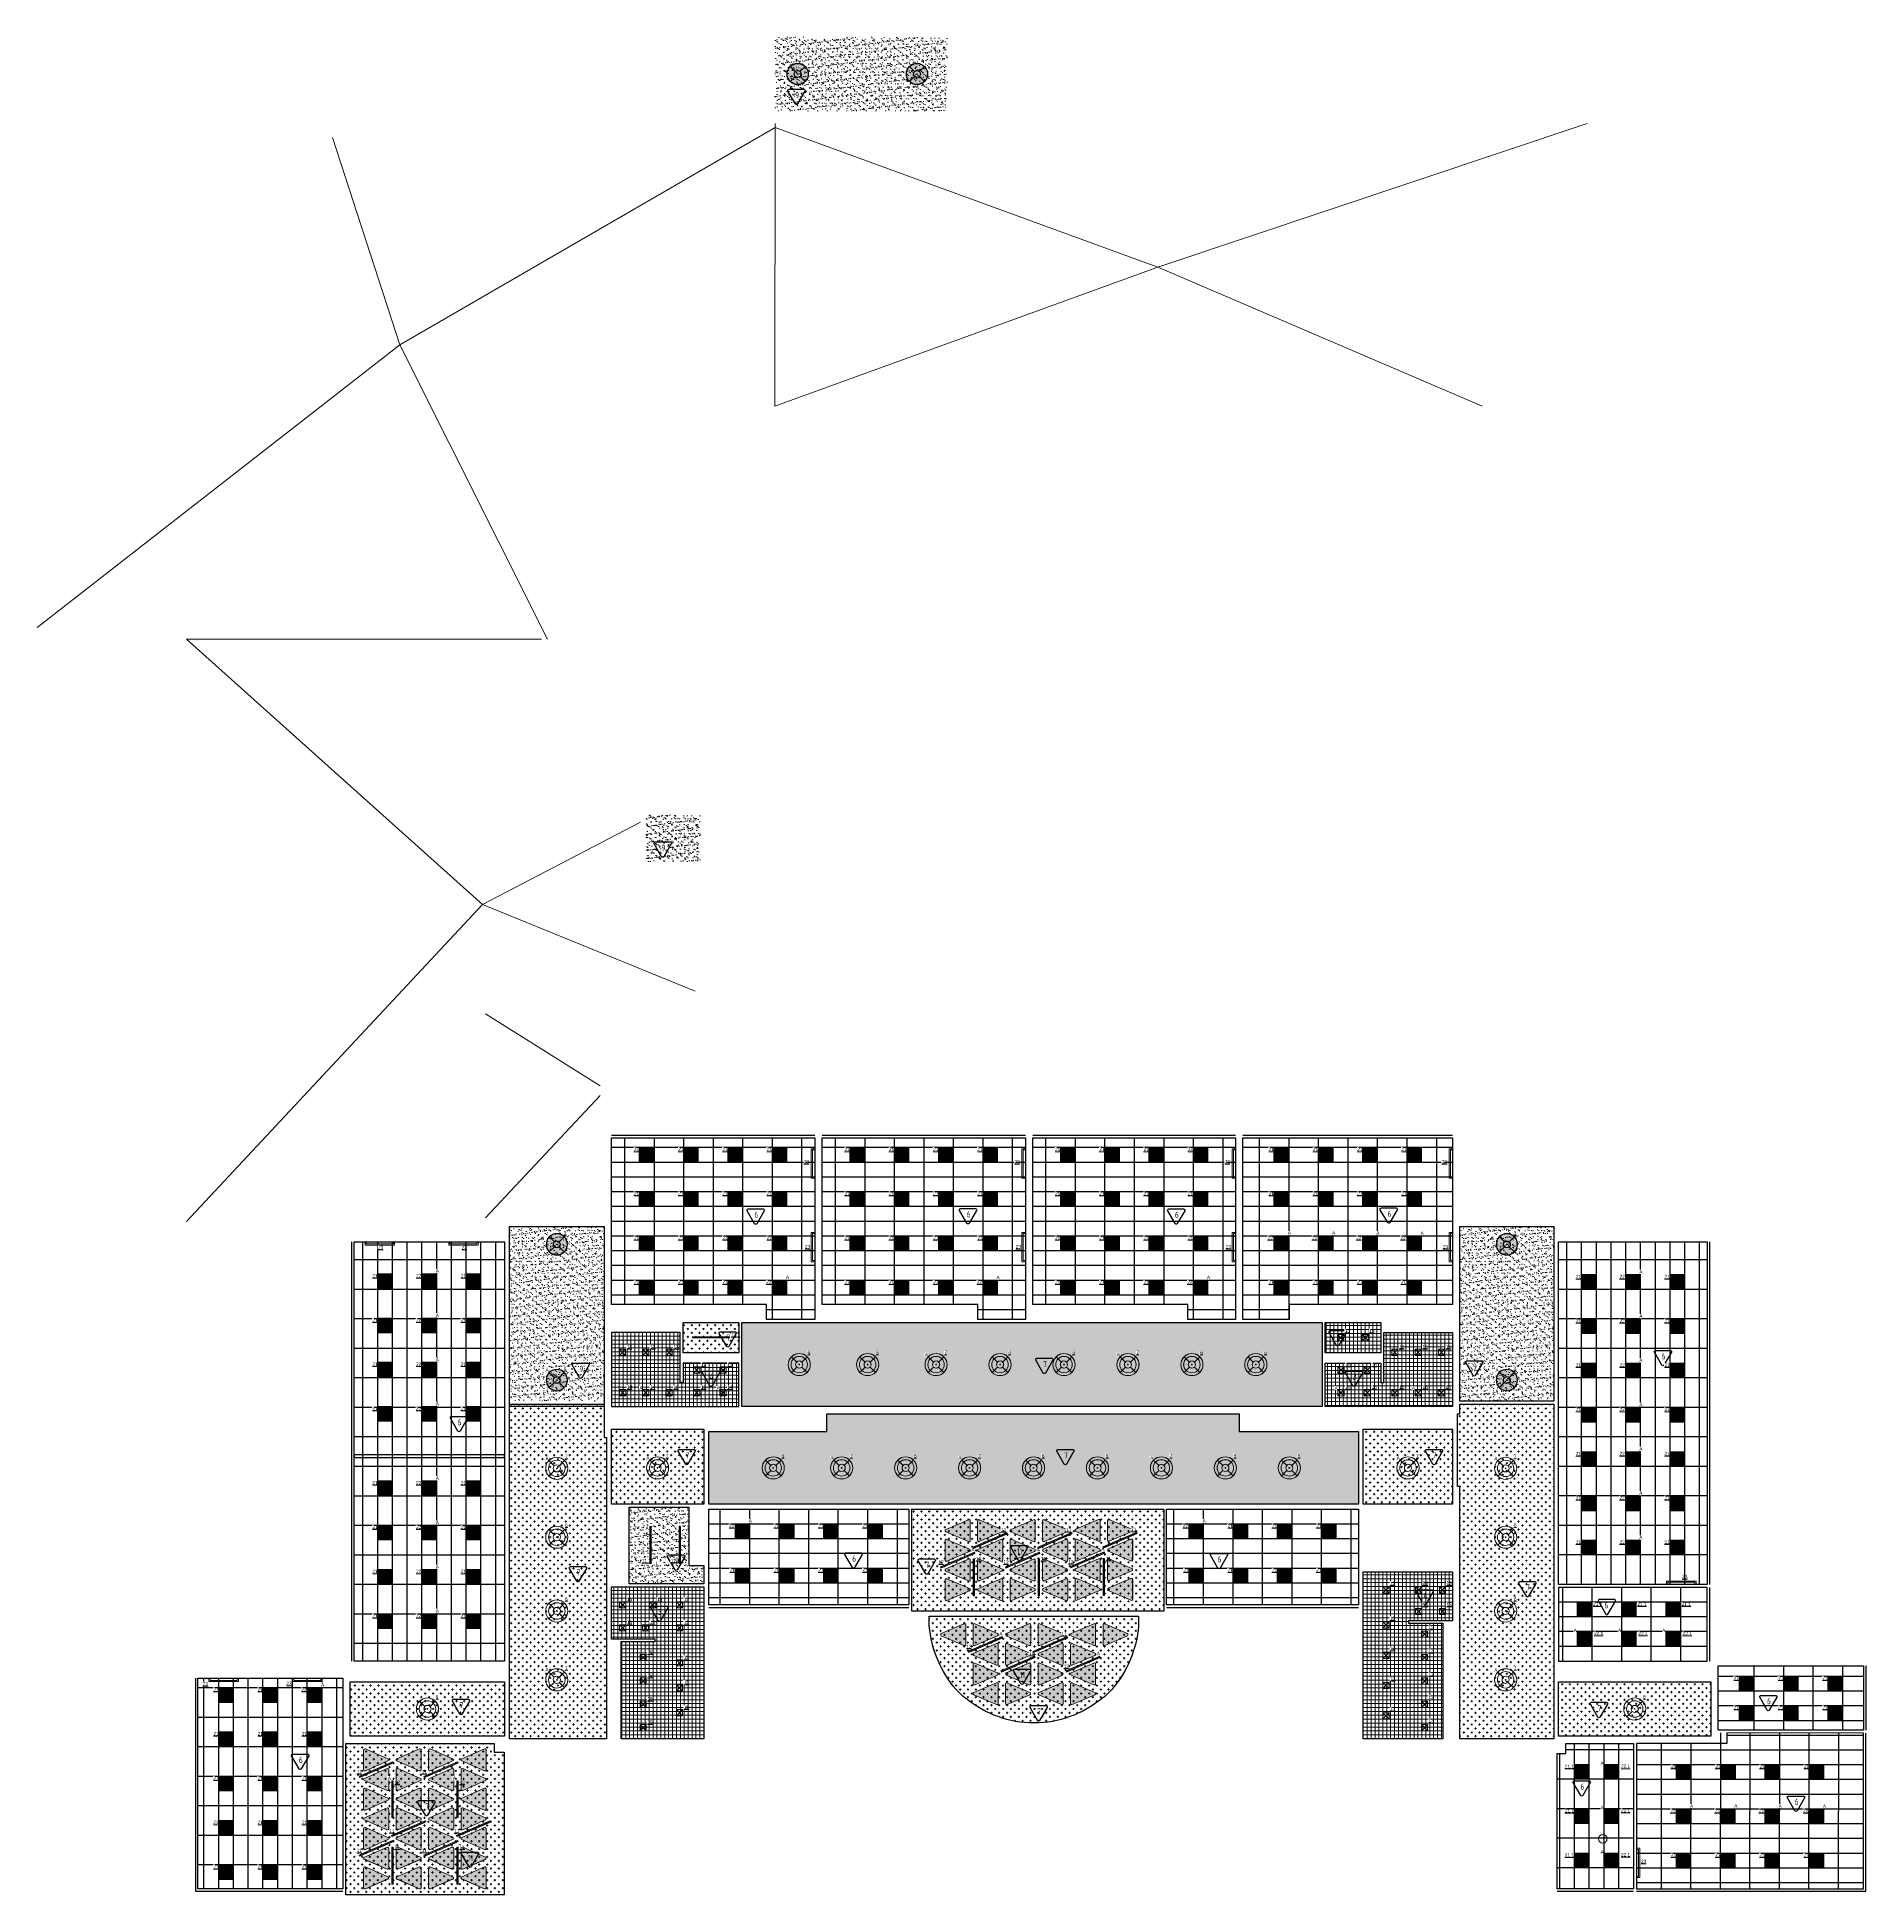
# Model space of a CAD drawing. Header units: millimetres. Extents: x -510890 to 418982, y -118257 to 141350.
# Drawn here: x 188829 to 263176, y 55306 to 130861 of the extents above; entities that cross this region are included whole.
import ezdxf

# ---------------------------------------------------------------- set-up
doc = ezdxf.new("R2010")
doc.units = ezdxf.units.MM
for name, color, linetype, lineweight in [('_ЭОМ_ОБЩ_Освещение_текст', 250, 'Continuous', 18), ('_ЭОМ_ОБЩ_Освещение_текст тип светильника', 172, 'Continuous', 50), ('_ЭОМ_светильник А', 1, 'Continuous', 35), ('_ЭОМ_светильник Р', 4, 'Continuous', 35), ('АР_Маркер экспликации', 239, 'Continuous', 13), ('АР_Потолки_Штриховка', 252, 'Continuous', 0), ('АР_тонкая линия', 250, 'Continuous', 0)]:
    doc.layers.add(name, color=color, linetype=linetype, lineweight=lineweight)
doc.layers.add('X-ref Light', color=250, linetype='Continuous')
doc.layers.add('X-ref Light Emergency', color=249, linetype='Continuous')
for name, color, linetype, lineweight, true_color in [('АР_Потолок_RAL 095 85 40', 7, 'Continuous', 5, 0xddc87a), ('АР_Потолок_RAL 100 70 20', 7, 'Continuous', 5, 0xb3ac85), ('АР_Потолок_Грильято_белый_50х50', 7, 'Continuous', 5, 0x8e00bd), ('АР_Потолок_Грильято_черный_50х50', 7, 'Continuous', 5, 0xfa3e00), ('АР_Потолок_Покраска', 7, 'Continuous', 5, 0x007399), ('АР_Потолок_Текстура дерево', 7, 'Continuous', 5, 0xe7bf8e)]:
    doc.layers.add(name, color=color, linetype=linetype, lineweight=lineweight, true_color=true_color)
doc.layers.get('X-ref Light').off()
doc.styles.add('ISOCPEUR', font='isocpeur.ttf', dxfattribs={"height": 800})
doc.styles.add('ГОСТ', font='cad.shx', dxfattribs={"width": 0.8})
pattern_1 = [(0, (271876.31, -3e-11), (158.75, 158.75), [79.375, -238.125]), (90, (271916, -39.69), (-158.75, 158.75), [79.375, -238.125])]

# ---------------------------------------------------------------- blocks, each defined once
blk = doc.blocks.new('A$C4757d704')
at = {"true_color": 0xf8f6b0, "transparency": 33554687}
h = blk.add_hatch(color=51, dxfattribs=at)
h.dxf.hatch_style = 1
h.paths.add_polyline_path([(214, 686), (132, 768, 0.198841), (0, 450, 0.198983), (132, 132), (214, 214, -0.198912), (116, 450, -0.198912)])
edge = h.paths.add_edge_path()
edge.add_arc((450, 450), 334, 135, 180)
edge.add_arc((450, 450), 334, 180, 225)
edge.add_line((214, 214), (347, 347))
edge.add_ellipse((450, 450), major_axis=(-146, 0), ratio=1, start_angle=315, end_angle=405, ccw=False)
edge.add_line((347, 553), (214, 686))
edge = h.paths.add_edge_path()
edge.add_line((214, 686), (347, 553))
edge.add_ellipse((450, 450), major_axis=(-146, 0), ratio=1, start_angle=225, end_angle=315, ccw=False)
edge.add_line((553, 553), (686, 686))
edge.add_arc((450, 450), 334, 45, 135)
h.paths.add_polyline_path([(132, 768), (214, 686, -0.414214), (686, 686), (768, 768, 0.414374)])
h.paths.add_polyline_path([(768, 768), (686, 686, -0.198912), (784, 450, -0.198912), (686, 214), (768, 132, 0.198983), (900, 450, 0.198841)])
edge = h.paths.add_edge_path()
edge.add_line((686, 686), (553, 553))
edge.add_ellipse((450, 450), major_axis=(-146, 0), ratio=1, start_angle=495, end_angle=585, ccw=False)
edge.add_line((553, 347), (686, 214))
edge.add_arc((450, 450), 334, 315, 360)
edge.add_arc((450, 450), 334, 0, 45)
edge = h.paths.add_edge_path()
edge.add_ellipse((450, 450), major_axis=(-146, 0), ratio=1, start_angle=405, end_angle=495, ccw=False)
edge.add_line((347, 347), (214, 214))
edge.add_arc((450, 450), 334, 225, 315)
edge.add_line((686, 214), (553, 347))
h.paths.add_polyline_path([(768, 132), (686, 214, -0.414214), (214, 214), (132, 132, 0.414054)])
edge = h.paths.add_edge_path()
edge.add_ellipse((450, 450), major_axis=(-146, 0), ratio=1, start_angle=495, end_angle=585)
edge.add_ellipse((450, 450), major_axis=(-146, 0), ratio=1, start_angle=225, end_angle=315)
edge.add_ellipse((450, 450), major_axis=(-146, 0), ratio=1, start_angle=315, end_angle=405)
edge.add_ellipse((450, 450), major_axis=(-146, 0), ratio=1, start_angle=405, end_angle=495)
edge = h.paths.add_edge_path(flags=0)
edge.add_ellipse((450, 450), major_axis=(-14.6, 0), ratio=1, start_angle=0, end_angle=360)
edge = h.paths.add_edge_path(flags=16)
edge.add_ellipse((450, 450), major_axis=(-14.6, 0), ratio=1, start_angle=0, end_angle=360)
at = {"layer": 'АР_Потолки_Штриховка', "color": 18, "ltscale": 100, "true_color": 0x000000}
for points in [[(132, 768), (347, 553)], [(768, 768), (553, 553)], [(347, 347), (132, 132)], [(553, 347), (768, 132)]]:
    blk.add_lwpolyline(points, dxfattribs=at)
for radius in [450, 334]:
    blk.add_circle((450, 450), radius, dxfattribs=at)
for major_axis in [(-146, 0), (-146, 0), (-14.6, 0)]:
    blk.add_ellipse((450, 450), major_axis=major_axis, ratio=1, start_param=3.926991, end_param=10.210176, dxfattribs=at)
blk = doc.blocks.new('подвесной светильник люстра')
at = {"true_color": 0xf8f6b0, "transparency": 33554687}
h = blk.add_hatch(color=51, dxfattribs=at)
h.dxf.hatch_style = 1
edge = h.paths.add_edge_path()
edge.add_ellipse((0, 0), major_axis=(-432, 0), ratio=1, start_angle=225, end_angle=315)
edge.add_line((-305, 305), (-99, 99))
edge.add_ellipse((0, 0), major_axis=(-140, 0), ratio=1, start_angle=225, end_angle=315, ccw=False)
edge.add_line((99, 99), (305, 305))
edge = h.paths.add_edge_path()
edge.add_ellipse((0, 0), major_axis=(-140, 0), ratio=1, start_angle=315, end_angle=405, ccw=False)
edge.add_line((-99, 99), (-305, 305))
edge.add_ellipse((0, 0), major_axis=(-432, 0), ratio=1, start_angle=315, end_angle=405)
edge.add_line((-305, -305), (-99, -99))
edge = h.paths.add_edge_path()
edge.add_ellipse((0, 0), major_axis=(-140, 0), ratio=1, start_angle=405, end_angle=495, ccw=False)
edge.add_line((-99, -99), (-305, -305))
edge.add_ellipse((0, 0), major_axis=(-432, 0), ratio=1, start_angle=405, end_angle=495)
edge.add_line((305, -305), (99, -99))
edge = h.paths.add_edge_path()
edge.add_ellipse((0, 0), major_axis=(-432, 0), ratio=1, start_angle=495, end_angle=585)
edge.add_line((305, 305), (99, 99))
edge.add_ellipse((0, 0), major_axis=(-140, 0), ratio=1, start_angle=495, end_angle=585, ccw=False)
edge.add_line((99, -99), (305, -305))
edge = h.paths.add_edge_path()
edge.add_ellipse((0, 0), major_axis=(-140, 0), ratio=1, start_angle=495, end_angle=585)
edge.add_ellipse((0, 0), major_axis=(-140, 0), ratio=1, start_angle=225, end_angle=315)
edge.add_ellipse((0, 0), major_axis=(-140, 0), ratio=1, start_angle=315, end_angle=405)
edge.add_ellipse((0, 0), major_axis=(-140, 0), ratio=1, start_angle=405, end_angle=495)
edge = h.paths.add_edge_path(flags=16)
edge.add_ellipse((0, 0), major_axis=(-14, 0), ratio=1, start_angle=0, end_angle=360)
at = {"color": 0, "linetype": 'ByBlock', "lineweight": -2}
for points in [[(-305, 305), (-99, 99)], [(305, 305), (99, 99)], [(-99, -99), (-305, -305)], [(99, -99), (305, -305)]]:
    blk.add_lwpolyline(points, dxfattribs=at)
for major_axis in [(-432, 0), (-140, 0), (-140, 0), (-14, 0)]:
    blk.add_ellipse((0, 0), major_axis=major_axis, ratio=1, start_param=3.926991, end_param=10.210176, dxfattribs=at)
blk = doc.blocks.new('RVE-PLS5070-1500-P')
at = {"color": 0, "linetype": 'ByBlock', "lineweight": -2, "ltscale": 40}
for points in [[(750, -25), (-750, -25), (-750, 25), (750, 25)], [(745, -20), (-745, -20), (-745, 20), (745, 20)]]:
    blk.add_lwpolyline(points, close=True, dxfattribs=at)
blk = doc.blocks.new('Кососвет')
at = {"color": 0, "linetype": 'ByBlock', "lineweight": -2, "ltscale": 40}
for points in [[(-600, 26), (600, 26), (600, -111)], [(-600, 26), (-600, -111)], [(-600, -111), (-550, -111)], [(-550, -24), (550, -24)], [(-550, -111), (-550, -24)], [(600, -111), (550, -111), (550, -24)]]:
    blk.add_lwpolyline(points, dxfattribs=at)
blk = doc.blocks.new('RVE-SLIM-PRIME-595')
at = {"color": 0, "linetype": 'ByBlock', "lineweight": -2, "ltscale": 40}
for points in [[(300, -300), (-300, -300), (-300, 300), (300, 300)], [(275, -275), (-275, -275), (-275, 275), (275, 275)]]:
    blk.add_lwpolyline(points, close=True, dxfattribs=at)
blk = doc.blocks.new('светильник школа коридор')
at = {"color": 0, "linetype": 'ByBlock', "lineweight": -2}
for points in [[(-318, 318), (-103, 103)], [(318, 318), (103, 103)], [(-103, -103), (-318, -318)], [(103, -103), (318, -318)]]:
    blk.add_lwpolyline(points, dxfattribs=at)
blk.add_circle((0, 0), 334, dxfattribs=at)
for major_axis in [(-450, 0), (-146, 0), (-146, 0), (-14.6, 0)]:
    blk.add_ellipse((0, 0), major_axis=major_axis, ratio=1, start_param=3.926991, end_param=10.210176, dxfattribs=at)
blk = doc.blocks.new('40 НА 40 ГРИЛЬЯТО ДЛЯ 50')
at = {"color": 0, "linetype": 'ByBlock', "lineweight": -2, "ltscale": 100}
for points in [[(125, -125), (-125, -125), (-125, 125), (125, 125), (125, -125)], [(125, 125), (-125, -125)], [(-125, 125), (125, -125)]]:
    blk.add_lwpolyline(points, dxfattribs=at)
blk = doc.blocks.new('A$Cf9aa4cc4')
at = {"layer": '_ЭОМ_ОБЩ_Освещение_текст', "color": 18, "lineweight": 18, "ltscale": 100, "true_color": 0x000000}
blk.add_circle((37537, -8583), 171, dxfattribs=at)
at = {"layer": 'АР_Потолки_Штриховка', "color": 18, "lineweight": 18, "ltscale": 100, "true_color": 0x000000}
for points in [[(-1036, 18942), (-1636, 18942), (-1636, 19542), (-1036, 19542)], [(-1061, 18967), (-1611, 18967), (-1611, 19517), (-1061, 19517)], [(764, 18942), (164, 18942), (164, 19542), (764, 19542)], [(739, 18967), (189, 18967), (189, 19517), (739, 19517)], [(2564, 18942), (1964, 18942), (1964, 19542), (2564, 19542)], [(2539, 18967), (1989, 18967), (1989, 19517), (2539, 19517)], [(4364, 18942), (3764, 18942), (3764, 19542), (4364, 19542)], [(4339, 18967), (3789, 18967), (3789, 19517), (4339, 19517)], [(7529, 18942), (6929, 18942), (6929, 19542), (7529, 19542)], [(7504, 18967), (6954, 18967), (6954, 19517), (7504, 19517)], [(9329, 18942), (8729, 18942), (8729, 19542), (9329, 19542)], [(9304, 18967), (8754, 18967), (8754, 19517), (9304, 19517)], [(11129, 18942), (10529, 18942), (10529, 19542), (11129, 19542)], [(11104, 18967), (10554, 18967), (10554, 19517), (11104, 19517)], [(12929, 18942), (12329, 18942), (12329, 19542), (12929, 19542)], [(12904, 18967), (12354, 18967), (12354, 19517), (12904, 19517)], [(16084, 18942), (15484, 18942), (15484, 19542), (16084, 19542)], [(16059, 18967), (15509, 18967), (15509, 19517), (16059, 19517)], [(17884, 18942), (17284, 18942), (17284, 19542), (17884, 19542)], [(17859, 18967), (17309, 18967), (17309, 19517), (17859, 19517)], [(19684, 18942), (19084, 18942), (19084, 19542), (19684, 19542)], [(19659, 18967), (19109, 18967), (19109, 19517), (19659, 19517)], [(21484, 18942), (20884, 18942), (20884, 19542), (21484, 19542)], [(21459, 18967), (20909, 18967), (20909, 19517), (21459, 19517)], [(24769, 18942), (24169, 18942), (24169, 19542), (24769, 19542)], [(24744, 18967), (24194, 18967), (24194, 19517), (24744, 19517)], [(26569, 18942), (25969, 18942), (25969, 19542), (26569, 19542)], [(26544, 18967), (25994, 18967), (25994, 19517), (26544, 19517)], [(28369, 18942), (27769, 18942), (27769, 19542), (28369, 19542)], [(28344, 18967), (27794, 18967), (27794, 19517), (28344, 19517)], [(30169, 18942), (29569, 18942), (29569, 19542), (30169, 19542)], [(30144, 18967), (29594, 18967), (29594, 19517), (30144, 19517)], [(-1036, 17142), (-1636, 17142), (-1636, 17742), (-1036, 17742)], [(-1061, 17167), (-1611, 17167), (-1611, 17717), (-1061, 17717)], [(764, 17142), (164, 17142), (164, 17742), (764, 17742)], [(739, 17167), (189, 17167), (189, 17717), (739, 17717)], [(2564, 17142), (1964, 17142), (1964, 17742), (2564, 17742)], [(2539, 17167), (1989, 17167), (1989, 17717), (2539, 17717)], [(4364, 17142), (3764, 17142), (3764, 17742), (4364, 17742)], [(4339, 17167), (3789, 17167), (3789, 17717), (4339, 17717)], [(7529, 17142), (6929, 17142), (6929, 17742), (7529, 17742)], [(7504, 17167), (6954, 17167), (6954, 17717), (7504, 17717)], [(9329, 17142), (8729, 17142), (8729, 17742), (9329, 17742)], [(9304, 17167), (8754, 17167), (8754, 17717), (9304, 17717)], [(11129, 17142), (10529, 17142), (10529, 17742), (11129, 17742)], [(11104, 17167), (10554, 17167), (10554, 17717), (11104, 17717)], [(12929, 17142), (12329, 17142), (12329, 17742), (12929, 17742)], [(12904, 17167), (12354, 17167), (12354, 17717), (12904, 17717)], [(16084, 17142), (15484, 17142), (15484, 17742), (16084, 17742)], [(16059, 17167), (15509, 17167), (15509, 17717), (16059, 17717)], [(17884, 17142), (17284, 17142), (17284, 17742), (17884, 17742)], [(17859, 17167), (17309, 17167), (17309, 17717), (17859, 17717)], [(19684, 17142), (19084, 17142), (19084, 17742), (19684, 17742)], [(19659, 17167), (19109, 17167), (19109, 17717), (19659, 17717)], [(21484, 17142), (20884, 17142), (20884, 17742), (21484, 17742)], [(21459, 17167), (20909, 17167), (20909, 17717), (21459, 17717)], [(24769, 17142), (24169, 17142), (24169, 17742), (24769, 17742)], [(24744, 17167), (24194, 17167), (24194, 17717), (24744, 17717)], [(26569, 17142), (25969, 17142), (25969, 17742), (26569, 17742)], [(26544, 17167), (25994, 17167), (25994, 17717), (26544, 17717)], [(28369, 17142), (27769, 17142), (27769, 17742), (28369, 17742)], [(28344, 17167), (27794, 17167), (27794, 17717), (28344, 17717)], [(30169, 17142), (29569, 17142), (29569, 17742), (30169, 17742)], [(30144, 17167), (29594, 17167), (29594, 17717), (30144, 17717)], [(-1036, 15342), (-1636, 15342), (-1636, 15942), (-1036, 15942)], [(-1061, 15367), (-1611, 15367), (-1611, 15917), (-1061, 15917)], [(764, 15342), (164, 15342), (164, 15942), (764, 15942)], [(739, 15367), (189, 15367), (189, 15917), (739, 15917)], [(2564, 15342), (1964, 15342), (1964, 15942), (2564, 15942)], [(2539, 15367), (1989, 15367), (1989, 15917), (2539, 15917)], [(4364, 15342), (3764, 15342), (3764, 15942), (4364, 15942)], [(4339, 15367), (3789, 15367), (3789, 15917), (4339, 15917)], [(7529, 15342), (6929, 15342), (6929, 15942), (7529, 15942)], [(7504, 15367), (6954, 15367), (6954, 15917), (7504, 15917)], [(9329, 15342), (8729, 15342), (8729, 15942), (9329, 15942)], [(9304, 15367), (8754, 15367), (8754, 15917), (9304, 15917)], [(11129, 15342), (10529, 15342), (10529, 15942), (11129, 15942)], [(11104, 15367), (10554, 15367), (10554, 15917), (11104, 15917)], [(12929, 15342), (12329, 15342), (12329, 15942), (12929, 15942)], [(12904, 15367), (12354, 15367), (12354, 15917), (12904, 15917)], [(16084, 15342), (15484, 15342), (15484, 15942), (16084, 15942)], [(16059, 15367), (15509, 15367), (15509, 15917), (16059, 15917)], [(17884, 15342), (17284, 15342), (17284, 15942), (17884, 15942)], [(17859, 15367), (17309, 15367), (17309, 15917), (17859, 15917)], [(19684, 15342), (19084, 15342), (19084, 15942), (19684, 15942)], [(19659, 15367), (19109, 15367), (19109, 15917), (19659, 15917)], [(21484, 15342), (20884, 15342), (20884, 15942), (21484, 15942)], [(21459, 15367), (20909, 15367), (20909, 15917), (21459, 15917)], [(24769, 15342), (24169, 15342), (24169, 15942), (24769, 15942)], [(24744, 15367), (24194, 15367), (24194, 15917), (24744, 15917)], [(26569, 15342), (25969, 15342), (25969, 15942), (26569, 15942)], [(26544, 15367), (25994, 15367), (25994, 15917), (26544, 15917)], [(28369, 15342), (27769, 15342), (27769, 15942), (28369, 15942)], [(28344, 15367), (27794, 15367), (27794, 15917), (28344, 15917)], [(30169, 15342), (29569, 15342), (29569, 15942), (30169, 15942)], [(30144, 15367), (29594, 15367), (29594, 15917), (30144, 15917)], [(37261, 13763), (36661, 13763), (36661, 14363), (37261, 14363)], [(39061, 13763), (38461, 13763), (38461, 14363), (39061, 14363)], [(40861, 13763), (40261, 13763), (40261, 14363), (40861, 14363)], [(-1036, 13542), (-1636, 13542), (-1636, 14142), (-1036, 14142)], [(-1061, 13567), (-1611, 13567), (-1611, 14117), (-1061, 14117)], [(764, 13542), (164, 13542), (164, 14142), (764, 14142)], [(739, 13567), (189, 13567), (189, 14117), (739, 14117)], [(2564, 13542), (1964, 13542), (1964, 14142), (2564, 14142)], [(2539, 13567), (1989, 13567), (1989, 14117), (2539, 14117)], [(4364, 13542), (3764, 13542), (3764, 14142), (4364, 14142)], [(4339, 13567), (3789, 13567), (3789, 14117), (4339, 14117)], [(7529, 13542), (6929, 13542), (6929, 14142), (7529, 14142)], [(7504, 13567), (6954, 13567), (6954, 14117), (7504, 14117)], [(9329, 13542), (8729, 13542), (8729, 14142), (9329, 14142)], [(9304, 13567), (8754, 13567), (8754, 14117), (9304, 14117)], [(11129, 13542), (10529, 13542), (10529, 14142), (11129, 14142)], [(11104, 13567), (10554, 13567), (10554, 14117), (11104, 14117)], [(12929, 13542), (12329, 13542), (12329, 14142), (12929, 14142)], [(12904, 13567), (12354, 13567), (12354, 14117), (12904, 14117)], [(16084, 13542), (15484, 13542), (15484, 14142), (16084, 14142)], [(16059, 13567), (15509, 13567), (15509, 14117), (16059, 14117)], [(17884, 13542), (17284, 13542), (17284, 14142), (17884, 14142)], [(17859, 13567), (17309, 13567), (17309, 14117), (17859, 14117)], [(19684, 13542), (19084, 13542), (19084, 14142), (19684, 14142)], [(19659, 13567), (19109, 13567), (19109, 14117), (19659, 14117)], [(21484, 13542), (20884, 13542), (20884, 14142), (21484, 14142)], [(21459, 13567), (20909, 13567), (20909, 14117), (21459, 14117)], [(24769, 13542), (24169, 13542), (24169, 14142), (24769, 14142)], [(24744, 13567), (24194, 13567), (24194, 14117), (24744, 14117)], [(26569, 13542), (25969, 13542), (25969, 14142), (26569, 14142)], [(26544, 13567), (25994, 13567), (25994, 14117), (26544, 14117)], [(28369, 13542), (27769, 13542), (27769, 14142), (28369, 14142)], [(28344, 13567), (27794, 13567), (27794, 14117), (28344, 14117)], [(30169, 13542), (29569, 13542), (29569, 14142), (30169, 14142)], [(30144, 13567), (29594, 13567), (29594, 14117), (30144, 14117)], [(37236, 13788), (36686, 13788), (36686, 14338), (37236, 14338)], [(39036, 13788), (38486, 13788), (38486, 14338), (39036, 14338)], [(40836, 13788), (40286, 13788), (40286, 14338), (40836, 14338)], [(37261, 11963), (36661, 11963), (36661, 12563), (37261, 12563)], [(37236, 11988), (36686, 11988), (36686, 12538), (37236, 12538)], [(39061, 11963), (38461, 11963), (38461, 12563), (39061, 12563)], [(39036, 11988), (38486, 11988), (38486, 12538), (39036, 12538)], [(40861, 11963), (40261, 11963), (40261, 12563), (40861, 12563)], [(40836, 11988), (40286, 11988), (40286, 12538), (40836, 12538)], [(2030, 11838), (530, 11838), (530, 11788), (2030, 11788)], [(2025, 11833), (535, 11833), (535, 11793), (2025, 11793)], [(37261, 10163), (36661, 10163), (36661, 10763), (37261, 10763)], [(37236, 10188), (36686, 10188), (36686, 10738), (37236, 10738)], [(39061, 10163), (38461, 10163), (38461, 10763), (39061, 10763)], [(39036, 10188), (38486, 10188), (38486, 10738), (39036, 10738)], [(40861, 10163), (40261, 10163), (40261, 10763), (40861, 10763)], [(40836, 10188), (40286, 10188), (40286, 10738), (40836, 10738)], [(-11671, 8398), (-12271, 8398), (-12271, 8998), (-11671, 8998)], [(-11696, 8423), (-12246, 8423), (-12246, 8973), (-11696, 8973)], [(-9871, 8398), (-10471, 8398), (-10471, 8998), (-9871, 8998)], [(-9896, 8423), (-10446, 8423), (-10446, 8973), (-9896, 8973)], [(-8071, 8398), (-8671, 8398), (-8671, 8998), (-8071, 8998)], [(-8096, 8423), (-8646, 8423), (-8646, 8973), (-8096, 8973)], [(37261, 8363), (36661, 8363), (36661, 8963), (37261, 8963)], [(37236, 8388), (36686, 8388), (36686, 8938), (37236, 8938)], [(39061, 8363), (38461, 8363), (38461, 8963), (39061, 8963)], [(39036, 8388), (38486, 8388), (38486, 8938), (39036, 8938)], [(40861, 8363), (40261, 8363), (40261, 8963), (40861, 8963)], [(40836, 8388), (40286, 8388), (40286, 8938), (40836, 8938)], [(37261, 6563), (36661, 6563), (36661, 7163), (37261, 7163)], [(37236, 6588), (36686, 6588), (36686, 7138), (37236, 7138)], [(39061, 6563), (38461, 6563), (38461, 7163), (39061, 7163)], [(39036, 6588), (38486, 6588), (38486, 7138), (39036, 7138)], [(40861, 6563), (40261, 6563), (40261, 7163), (40861, 7163)], [(40836, 6588), (40286, 6588), (40286, 7138), (40836, 7138)], [(-11671, 5373), (-12271, 5373), (-12271, 5973), (-11671, 5973)], [(-11696, 5398), (-12246, 5398), (-12246, 5948), (-11696, 5948)], [(-9871, 5373), (-10471, 5373), (-10471, 5973), (-9871, 5973)], [(-9896, 5398), (-10446, 5398), (-10446, 5948), (-9896, 5948)], [(-8071, 5373), (-8671, 5373), (-8671, 5973), (-8071, 5973)], [(-8096, 5398), (-8646, 5398), (-8646, 5948), (-8096, 5948)], [(37261, 4763), (36661, 4763), (36661, 5363), (37261, 5363)], [(37236, 4788), (36686, 4788), (36686, 5338), (37236, 5338)], [(39061, 4763), (38461, 4763), (38461, 5363), (39061, 5363)], [(39036, 4788), (38486, 4788), (38486, 5338), (39036, 5338)], [(40861, 4763), (40261, 4763), (40261, 5363), (40861, 5363)], [(40836, 4788), (40286, 4788), (40286, 5338), (40836, 5338)], [(-11671, 3573), (-12271, 3573), (-12271, 4173), (-11671, 4173)], [(-11696, 3598), (-12246, 3598), (-12246, 4148), (-11696, 4148)], [(-9871, 3573), (-10471, 3573), (-10471, 4173), (-9871, 4173)], [(-9896, 3598), (-10446, 3598), (-10446, 4148), (-9896, 4148)], [(-8071, 3573), (-8671, 3573), (-8671, 4173), (-8071, 4173)], [(-8096, 3598), (-8646, 3598), (-8646, 4148), (-8096, 4148)], [(2856, 3628), (2256, 3628), (2256, 4228), (2856, 4228)], [(2831, 3653), (2281, 3653), (2281, 4203), (2831, 4203)], [(4656, 3628), (4056, 3628), (4056, 4228), (4656, 4228)], [(4631, 3653), (4081, 3653), (4081, 4203), (4631, 4203)], [(6456, 3628), (5856, 3628), (5856, 4228), (6456, 4228)], [(6431, 3653), (5881, 3653), (5881, 4203), (6431, 4203)], [(8256, 3628), (7656, 3628), (7656, 4228), (8256, 4228)], [(8231, 3653), (7681, 3653), (7681, 4203), (8231, 4203)], [(11997, 3249), (13282, 3806), (13262, 3852), (11977, 3295)], [(12000, 3256), (13275, 3809), (13260, 3845), (11984, 3293)], [(14639, 3249), (15924, 3806), (15904, 3852), (14619, 3295)], [(14642, 3256), (15917, 3809), (15901, 3845), (14626, 3293)], [(17281, 3261), (18565, 3817), (18545, 3863), (17261, 3307)], [(17283, 3267), (18559, 3820), (18543, 3857), (17267, 3304)], [(21303, 3628), (20703, 3628), (20703, 4228), (21303, 4228)], [(21278, 3653), (20728, 3653), (20728, 4203), (21278, 4203)], [(23103, 3628), (22503, 3628), (22503, 4228), (23103, 4228)], [(23078, 3653), (22528, 3653), (22528, 4203), (23078, 4203)], [(24903, 3628), (24303, 3628), (24303, 4228), (24903, 4228)], [(24878, 3653), (24328, 3653), (24328, 4203), (24878, 4203)], [(26703, 3628), (26103, 3628), (26103, 4228), (26703, 4228)], [(26678, 3653), (26128, 3653), (26128, 4203), (26678, 4203)], [(10677, 2449), (11961, 3006), (11941, 3052), (10657, 2495)], [(10679, 2456), (11955, 3009), (11939, 3045), (10663, 2493)], [(13318, 2449), (14603, 3006), (14583, 3052), (13298, 2495)], [(13321, 2456), (14596, 3009), (14580, 3045), (13305, 2493)], [(15960, 2461), (17245, 3017), (17225, 3063), (15940, 2507)], [(15963, 2467), (17238, 3020), (17222, 3057), (15947, 2504)], [(37261, 2963), (36661, 2963), (36661, 3563), (37261, 3563)], [(37236, 2988), (36686, 2988), (36686, 3538), (37236, 3538)], [(39061, 2963), (38461, 2963), (38461, 3563), (39061, 3563)], [(39036, 2988), (38486, 2988), (38486, 3538), (39036, 3538)], [(40861, 2963), (40261, 2963), (40261, 3563), (40861, 3563)], [(40836, 2988), (40286, 2988), (40286, 3538), (40836, 3538)], [(-11671, 1773), (-12271, 1773), (-12271, 2373), (-11671, 2373)], [(-11696, 1798), (-12246, 1798), (-12246, 2348), (-11696, 2348)], [(-9871, 1773), (-10471, 1773), (-10471, 2373), (-9871, 2373)], [(-9896, 1798), (-10446, 1798), (-10446, 2348), (-9896, 2348)], [(-8071, 1773), (-8671, 1773), (-8671, 2373), (-8071, 2373)], [(-8096, 1798), (-8646, 1798), (-8646, 2348), (-8096, 2348)], [(2856, 1828), (2256, 1828), (2256, 2428), (2856, 2428)], [(2831, 1853), (2281, 1853), (2281, 2403), (2831, 2403)], [(4656, 1828), (4056, 1828), (4056, 2428), (4656, 2428)], [(4631, 1853), (4081, 1853), (4081, 2403), (4631, 2403)], [(6456, 1828), (5856, 1828), (5856, 2428), (6456, 2428)], [(6431, 1853), (5881, 1853), (5881, 2403), (6431, 2403)], [(8256, 1828), (7656, 1828), (7656, 2428), (8256, 2428)], [(8231, 1853), (7681, 1853), (7681, 2403), (8231, 2403)], [(21303, 1828), (20703, 1828), (20703, 2428), (21303, 2428)], [(21278, 1853), (20728, 1853), (20728, 2403), (21278, 2403)], [(23103, 1828), (22503, 1828), (22503, 2428), (23103, 2428)], [(23078, 1853), (22528, 1853), (22528, 2403), (23078, 2403)], [(24903, 1828), (24303, 1828), (24303, 2428), (24903, 2428)], [(24878, 1853), (24328, 1853), (24328, 2403), (24878, 2403)], [(26703, 1828), (26103, 1828), (26103, 2428), (26703, 2428)], [(26678, 1853), (26128, 1853), (26128, 2403), (26678, 2403)], [(-11671, -27), (-12271, -27), (-12271, 573), (-11671, 573)], [(-11696, -2), (-12246, -2), (-12246, 548), (-11696, 548)], [(-9871, -27), (-10471, -27), (-10471, 573), (-9871, 573)], [(-9896, -2), (-10446, -2), (-10446, 548), (-9896, 548)], [(-8071, -27), (-8671, -27), (-8671, 573), (-8071, 573)], [(-8096, -2), (-8646, -2), (-8646, 548), (-8096, 548)], [(11813, -979), (13098, -423), (13078, -377), (11793, -933)], [(11816, -973), (13091, -420), (13075, -383), (11800, -936)], [(14455, -979), (15739, -423), (15720, -377), (14435, -933)], [(14457, -973), (15733, -420), (15717, -383), (14441, -936)], [(13134, -1779), (14419, -1223), (14399, -1177), (13114, -1733)], [(13137, -1773), (14412, -1220), (14396, -1183), (13121, -1736)], [(15775, -1779), (17060, -1223), (17040, -1177), (15756, -1733)], [(15778, -1773), (17054, -1220), (17038, -1183), (15762, -1736)], [(-18134, -3033), (-18734, -3033), (-18734, -2433), (-18134, -2433)], [(-18159, -3008), (-18709, -3008), (-18709, -2458), (-18159, -2458)], [(-16334, -3033), (-16934, -3033), (-16934, -2433), (-16334, -2433)], [(-16359, -3008), (-16909, -3008), (-16909, -2458), (-16359, -2458)], [(-14534, -3033), (-15134, -3033), (-15134, -2433), (-14534, -2433)], [(-14559, -3008), (-15109, -3008), (-15109, -2458), (-14559, -2458)], [(43681, -3765), (43081, -3765), (43081, -3165), (43681, -3165)], [(43656, -3740), (43106, -3740), (43106, -3190), (43656, -3190)], [(45481, -3765), (44881, -3765), (44881, -3165), (45481, -3165)], [(45456, -3740), (44906, -3740), (44906, -3190), (45456, -3190)], [(47281, -3765), (46681, -3765), (46681, -3165), (47281, -3165)], [(47256, -3740), (46706, -3740), (46706, -3190), (47256, -3190)], [(-18134, -4833), (-18734, -4833), (-18734, -4233), (-18134, -4233)], [(-18159, -4808), (-18709, -4808), (-18709, -4258), (-18159, -4258)], [(-16334, -4833), (-16934, -4833), (-16934, -4233), (-16334, -4233)], [(-16359, -4808), (-16909, -4808), (-16909, -4258), (-16359, -4258)], [(-14534, -4833), (-15134, -4833), (-15134, -4233), (-14534, -4233)], [(-14559, -4808), (-15109, -4808), (-15109, -4258), (-14559, -4258)], [(-18134, -6633), (-18734, -6633), (-18734, -6033), (-18134, -6033)], [(-16334, -6633), (-16934, -6633), (-16934, -6033), (-16334, -6033)], [(-14534, -6633), (-15134, -6633), (-15134, -6033), (-14534, -6033)], [(-12965, -6073), (-11680, -5516), (-11700, -5470), (-12984, -6027)], [(-12962, -6066), (-11686, -5514), (-11702, -5477), (-12978, -6029)], [(-10323, -6073), (-9038, -5516), (-9058, -5470), (-10343, -6027)], [(-10320, -6066), (-9045, -5514), (-9061, -5477), (-10336, -6029)], [(41126, -6162), (40526, -6162), (40526, -5562), (41126, -5562)], [(41101, -6137), (40551, -6137), (40551, -5587), (41101, -5587)], [(42927, -6162), (42327, -6162), (42327, -5562), (42927, -5562)], [(42902, -6137), (42352, -6137), (42352, -5587), (42902, -5587)], [(44727, -6162), (44127, -6162), (44127, -5562), (44727, -5562)], [(44702, -6137), (44152, -6137), (44152, -5587), (44702, -5587)], [(46528, -6162), (45928, -6162), (45928, -5562), (46528, -5562)], [(46503, -6137), (45953, -6137), (45953, -5587), (46503, -5587)], [(-18159, -6608), (-18709, -6608), (-18709, -6058), (-18159, -6058)], [(-16359, -6608), (-16909, -6608), (-16909, -6058), (-16359, -6058)], [(-14559, -6608), (-15109, -6608), (-15109, -6058), (-14559, -6058)], [(-11647, -6272), (-11647, -7672), (-11697, -7672), (-11697, -6272)], [(-11652, -6277), (-11652, -7667), (-11692, -7667), (-11692, -6277)], [(-9005, -6272), (-9005, -7672), (-9055, -7672), (-9055, -6272)], [(-9010, -6277), (-9010, -7667), (-9050, -7667), (-9050, -6277)], [(41124, -7962), (40524, -7962), (40524, -7362), (41124, -7362)], [(41099, -7937), (40549, -7937), (40549, -7387), (41099, -7387)], [(42925, -7962), (42325, -7962), (42325, -7362), (42925, -7362)], [(42900, -7937), (42350, -7937), (42350, -7387), (42900, -7387)], [(44725, -7962), (44125, -7962), (44125, -7362), (44725, -7362)], [(44700, -7937), (44150, -7937), (44150, -7387), (44700, -7387)], [(46526, -7962), (45926, -7962), (45926, -7362), (46526, -7362)], [(46501, -7937), (45951, -7937), (45951, -7387), (46501, -7387)], [(-18134, -8433), (-18734, -8433), (-18734, -7833), (-18134, -7833)], [(-18159, -8408), (-18709, -8408), (-18709, -7858), (-18159, -7858)], [(-16334, -8433), (-16934, -8433), (-16934, -7833), (-16334, -7833)], [(-16359, -8408), (-16909, -8408), (-16909, -7858), (-16359, -7858)], [(-14534, -8433), (-15134, -8433), (-15134, -7833), (-14534, -7833)], [(-14559, -8408), (-15109, -8408), (-15109, -7858), (-14559, -7858)], [(-11644, -8473), (-10359, -7916), (-10379, -7870), (-11664, -8427)], [(-11641, -8466), (-10366, -7914), (-10382, -7877), (-11657, -8429)], [(-9002, -8473), (-7718, -7916), (-7737, -7870), (-9022, -8427)], [(-9000, -8466), (-7724, -7914), (-7740, -7877), (-9015, -8429)], [(-12965, -9273), (-11680, -8716), (-11700, -8670), (-12984, -9227)], [(-12962, -9266), (-11686, -8714), (-11702, -8677), (-12978, -9229)], [(-11647, -8972), (-11647, -10372), (-11697, -10372), (-11697, -8972)], [(-11652, -8977), (-11652, -10367), (-11692, -10367), (-11692, -8977)], [(-10323, -9273), (-9038, -8716), (-9058, -8670), (-10343, -9227)], [(-10320, -9266), (-9045, -8714), (-9061, -8677), (-10336, -9229)], [(-9005, -8972), (-9005, -10372), (-9055, -10372), (-9055, -8972)], [(-9010, -8977), (-9010, -10367), (-9050, -10367), (-9050, -8977)], [(-18134, -10233), (-18734, -10233), (-18734, -9633), (-18134, -9633)], [(-18159, -10208), (-18709, -10208), (-18709, -9658), (-18159, -9658)], [(-16334, -10233), (-16934, -10233), (-16934, -9633), (-16334, -9633)], [(-16359, -10208), (-16909, -10208), (-16909, -9658), (-16359, -9658)], [(-14534, -10233), (-15134, -10233), (-15134, -9633), (-14534, -9633)], [(-14559, -10208), (-15109, -10208), (-15109, -9658), (-14559, -9658)], [(41121, -9762), (40521, -9762), (40521, -9162), (41121, -9162)], [(41096, -9737), (40546, -9737), (40546, -9187), (41096, -9187)], [(42922, -9762), (42322, -9762), (42322, -9162), (42922, -9162)], [(42897, -9737), (42347, -9737), (42347, -9187), (42897, -9187)], [(44722, -9762), (44122, -9762), (44122, -9162), (44722, -9162)], [(44697, -9737), (44147, -9737), (44147, -9187), (44697, -9187)], [(46523, -9762), (45923, -9762), (45923, -9162), (46523, -9162)], [(46498, -9737), (45948, -9737), (45948, -9187), (46498, -9187)]]:
    blk.add_lwpolyline(points, close=True, dxfattribs=at)
for points in [[(11750, 3506, 0.539691), (11819, 3552), (11819, 4350, 0.539691), (11750, 4395), (10829, 3997, 0.656611), (10829, 3905), (11750, 3506)], [(12189, 3506, -0.539691), (12119, 3552), (12119, 4350, -0.539691), (12189, 4395), (13110, 3997, -0.656611), (13110, 3905), (12189, 3506)], [(14391, 3506, 0.539691), (14461, 3552), (14461, 4350, 0.539691), (14391, 4395), (13470, 3997, 0.656611), (13470, 3905), (14391, 3506)], [(14831, 3506, -0.539691), (14761, 3552), (14761, 4350, -0.539691), (14831, 4395), (15752, 3997, -0.656611), (15752, 3905), (14831, 3506)], [(17033, 3517, 0.539691), (17103, 3563), (17103, 4361, 0.539691), (17033, 4407), (16112, 4008, 0.656611), (16112, 3916), (17033, 3517)], [(17473, 3517, -0.539691), (17403, 3563), (17403, 4361, -0.539691), (17473, 4407), (18393, 4008, -0.656611), (18393, 3916), (17473, 3517)], [(10869, 2706, -0.539691), (10799, 2752), (10799, 3550, -0.539691), (10869, 3595), (11789, 3197, -0.656611), (11789, 3105), (10869, 2706)], [(13070, 2706, 0.539691), (13140, 2752), (13140, 3550, 0.539691), (13070, 3595), (12150, 3197, 0.656611), (12150, 3105), (13070, 2706)], [(13510, 2706, -0.539691), (13440, 2752), (13440, 3550, -0.539691), (13510, 3595), (14431, 3197, -0.656611), (14431, 3105), (13510, 2706)], [(15712, 2706, 0.539691), (15782, 2752), (15782, 3550, 0.539691), (15712, 3595), (14791, 3197, 0.656611), (14791, 3105), (15712, 2706)], [(16152, 2717, -0.539691), (16082, 2763), (16082, 3561, -0.539691), (16152, 3607), (17073, 3208, -0.656611), (17073, 3116), (16152, 2717)], [(18354, 2717, 0.539691), (18423, 2763), (18423, 3561, 0.539691), (18354, 3607), (17433, 3208, 0.656611), (17433, 3116), (18354, 2717)], [(11750, 1906, 0.539691), (11819, 1952), (11819, 2750, 0.539691), (11750, 2795), (10829, 2397, 0.656611), (10829, 2305), (11750, 1906)], [(12189, 1906, -0.539691), (12119, 1952), (12119, 2750, -0.539691), (12189, 2795), (13110, 2397, -0.656611), (13110, 2305), (12189, 1906)], [(14391, 1906, 0.539691), (14461, 1952), (14461, 2750, 0.539691), (14391, 2795), (13470, 2397, 0.656611), (13470, 2305), (14391, 1906)], [(14831, 1906, -0.539691), (14761, 1952), (14761, 2750, -0.539691), (14831, 2795), (15752, 2397, -0.656611), (15752, 2305), (14831, 1906)], [(17033, 1917, 0.539691), (17103, 1963), (17103, 2761, 0.539691), (17033, 2807), (16112, 2408, 0.656611), (16112, 2316), (17033, 1917)], [(17473, 1917, -0.539691), (17403, 1963), (17403, 2761, -0.539691), (17473, 2807), (18393, 2408, -0.656611), (18393, 2316), (17473, 1917)], [(10869, 1106, -0.539691), (10799, 1152), (10799, 1950, -0.539691), (10869, 1995), (11789, 1597, -0.656611), (11789, 1505), (10869, 1106)], [(13070, 1106, 0.539691), (13140, 1152), (13140, 1950, 0.539691), (13070, 1995), (12150, 1597, 0.656611), (12150, 1505), (13070, 1106)], [(13510, 1106, -0.539691), (13440, 1152), (13440, 1950, -0.539691), (13510, 1995), (14431, 1597, -0.656611), (14431, 1505), (13510, 1106)], [(15712, 1106, 0.539691), (15782, 1152), (15782, 1950, 0.539691), (15712, 1995), (14791, 1597, 0.656611), (14791, 1505), (15712, 1106)], [(16152, 1117, -0.539691), (16082, 1163), (16082, 1961, -0.539691), (16152, 2007), (17073, 1608, -0.656611), (17073, 1516), (16152, 1117)], [(18354, 1117, 0.539691), (18423, 1163), (18423, 1961, 0.539691), (18354, 2007), (17433, 1608, 0.656611), (17433, 1516), (18354, 1117)], [(11565, -723, 0.539691), (11635, -677), (11635, 121, 0.539691), (11565, 167), (10644, -232, 0.656611), (10644, -324), (11565, -723)], [(12005, -723, -0.539691), (11935, -677), (11935, 121, -0.539691), (12005, 167), (12926, -232, -0.656611), (12926, -324), (12005, -723)], [(14207, -723, 0.539691), (14277, -677), (14277, 121, 0.539691), (14207, 167), (13286, -232, 0.656611), (13286, -324), (14207, -723)], [(14647, -723, -0.539691), (14577, -677), (14577, 121, -0.539691), (14647, 167), (15567, -232, -0.656611), (15567, -324), (14647, -723)], [(16848, -723, 0.539691), (16918, -677), (16918, 121, 0.539691), (16848, 167), (15928, -232, 0.656611), (15928, -324), (16848, -723)], [(17288, -723, -0.539691), (17218, -677), (17218, 121, -0.539691), (17288, 167), (18209, -232, -0.656611), (18209, -324), (17288, -723)], [(12886, -1523, 0.539691), (12956, -1477), (12956, -679, 0.539691), (12886, -633), (11965, -1032, 0.656611), (11965, -1124), (12886, -1523)], [(13326, -1523, -0.539691), (13256, -1477), (13256, -679, -0.539691), (13326, -633), (14247, -1032, -0.656611), (14247, -1124), (13326, -1523)], [(15528, -1523, 0.539691), (15597, -1477), (15597, -679, 0.539691), (15528, -633), (14607, -1032, 0.656611), (14607, -1124), (15528, -1523)], [(15967, -1523, -0.539691), (15898, -1477), (15898, -679, -0.539691), (15967, -633), (16888, -1032, -0.656611), (16888, -1124), (15967, -1523)], [(12005, -2323, -0.539691), (11935, -2277), (11935, -1479, -0.539691), (12005, -1433), (12926, -1832, -0.656611), (12926, -1924), (12005, -2323)], [(14207, -2323, 0.539691), (14277, -2277), (14277, -1479, 0.539691), (14207, -1433), (13286, -1832, 0.656611), (13286, -1924), (14207, -2323)], [(14647, -2323, -0.539691), (14577, -2277), (14577, -1479, -0.539691), (14647, -1433), (15567, -1832, -0.656611), (15567, -1924), (14647, -2323)], [(16848, -2323, 0.539691), (16918, -2277), (16918, -1479, 0.539691), (16848, -1433), (15928, -1832, 0.656611), (15928, -1924), (16848, -2323)], [(12886, -3123, 0.539691), (12956, -3077), (12956, -2279, 0.539691), (12886, -2233), (11965, -2632, 0.656611), (11965, -2724), (12886, -3123)], [(13326, -3123, -0.539691), (13256, -3077), (13256, -2279, -0.539691), (13326, -2233), (14247, -2632, -0.656611), (14247, -2724), (13326, -3123)], [(15528, -3123, 0.539691), (15597, -3077), (15597, -2279, 0.539691), (15528, -2233), (14607, -2632, 0.656611), (14607, -2724), (15528, -3123)], [(15967, -3123, -0.539691), (15898, -3077), (15898, -2279, -0.539691), (15967, -2233), (16888, -2632, -0.656611), (16888, -2724), (15967, -3123)], [(-12773, -5816, -0.539691), (-12843, -5770), (-12843, -4973, -0.539691), (-12773, -4927), (-11852, -5326, -0.656611), (-11852, -5417), (-12773, -5816)], [(-10571, -5816, 0.539691), (-10501, -5770), (-10501, -4973, 0.539691), (-10571, -4927), (-11492, -5326, 0.656611), (-11492, -5417), (-10571, -5816)], [(-10131, -5816, -0.539691), (-10201, -5770), (-10201, -4973, -0.539691), (-10131, -4927), (-9210, -5326, -0.656611), (-9210, -5417), (-10131, -5816)], [(-7929, -5816, 0.539691), (-7859, -5770), (-7859, -4973, 0.539691), (-7929, -4927), (-8850, -5326, 0.656611), (-8850, -5417), (-7929, -5816)], [(-11892, -6616, 0.539691), (-11822, -6570), (-11822, -5773, 0.539691), (-11892, -5727), (-12812, -6126, 0.656611), (-12812, -6217), (-11892, -6616)], [(-11452, -6616, -0.539691), (-11522, -6570), (-11522, -5773, -0.539691), (-11452, -5727), (-10531, -6126, -0.656611), (-10531, -6217), (-11452, -6616)], [(-9250, -6616, 0.539691), (-9180, -6570), (-9180, -5773, 0.539691), (-9250, -5727), (-10171, -6126, 0.656611), (-10171, -6217), (-9250, -6616)], [(-8810, -6616, -0.539691), (-8880, -6570), (-8880, -5773, -0.539691), (-8810, -5727), (-7890, -6126, -0.656611), (-7890, -6217), (-8810, -6616)], [(-12773, -7416, -0.539691), (-12843, -7370), (-12843, -6573, -0.539691), (-12773, -6527), (-11852, -6926, -0.656611), (-11852, -7017), (-12773, -7416)], [(-10571, -7416, 0.539691), (-10501, -7370), (-10501, -6573, 0.539691), (-10571, -6527), (-11492, -6926, 0.656611), (-11492, -7017), (-10571, -7416)], [(-10131, -7416, -0.539691), (-10201, -7370), (-10201, -6573, -0.539691), (-10131, -6527), (-9210, -6926, -0.656611), (-9210, -7017), (-10131, -7416)], [(-7929, -7416, 0.539691), (-7859, -7370), (-7859, -6573, 0.539691), (-7929, -6527), (-8850, -6926, 0.656611), (-8850, -7017), (-7929, -7416)], [(-11892, -8216, 0.539691), (-11822, -8170), (-11822, -7373, 0.539691), (-11892, -7327), (-12812, -7726, 0.656611), (-12812, -7817), (-11892, -8216)], [(-11452, -8216, -0.539691), (-11522, -8170), (-11522, -7373, -0.539691), (-11452, -7327), (-10531, -7726, -0.656611), (-10531, -7817), (-11452, -8216)], [(-9250, -8216, 0.539691), (-9180, -8170), (-9180, -7373, 0.539691), (-9250, -7327), (-10171, -7726, 0.656611), (-10171, -7817), (-9250, -8216)], [(-8810, -8216, -0.539691), (-8880, -8170), (-8880, -7373, -0.539691), (-8810, -7327), (-7890, -7726, -0.656611), (-7890, -7817), (-8810, -8216)], [(-12773, -9016, -0.539691), (-12843, -8970), (-12843, -8173, -0.539691), (-12773, -8127), (-11852, -8526, -0.656611), (-11852, -8617), (-12773, -9016)], [(-10571, -9016, 0.539691), (-10501, -8970), (-10501, -8173, 0.539691), (-10571, -8127), (-11492, -8526, 0.656611), (-11492, -8617), (-10571, -9016)], [(-10131, -9016, -0.539691), (-10201, -8970), (-10201, -8173, -0.539691), (-10131, -8127), (-9210, -8526, -0.656611), (-9210, -8617), (-10131, -9016)], [(-7929, -9016, 0.539691), (-7859, -8970), (-7859, -8173, 0.539691), (-7929, -8127), (-8850, -8526, 0.656611), (-8850, -8617), (-7929, -9016)], [(-11892, -9816, 0.539691), (-11822, -9770), (-11822, -8973, 0.539691), (-11892, -8927), (-12812, -9326, 0.656611), (-12812, -9417), (-11892, -9816)], [(-11452, -9816, -0.539691), (-11522, -9770), (-11522, -8973, -0.539691), (-11452, -8927), (-10531, -9326, -0.656611), (-10531, -9417), (-11452, -9816)], [(-9250, -9816, 0.539691), (-9180, -9770), (-9180, -8973, 0.539691), (-9250, -8927), (-10171, -9326, 0.656611), (-10171, -9417), (-9250, -9816)], [(-8810, -9816, -0.539691), (-8880, -9770), (-8880, -8973, -0.539691), (-8810, -8927), (-7890, -9326, -0.656611), (-7890, -9417), (-8810, -9816)], [(-12773, -10616, -0.539691), (-12843, -10570), (-12843, -9773, -0.539691), (-12773, -9727), (-11852, -10126, -0.656611), (-11852, -10217), (-12773, -10616)], [(-10571, -10616, 0.539691), (-10501, -10570), (-10501, -9773, 0.539691), (-10571, -9727), (-11492, -10126, 0.656611), (-11492, -10217), (-10571, -10616)], [(-10131, -10616, -0.539691), (-10201, -10570), (-10201, -9773, -0.539691), (-10131, -9727), (-9210, -10126, -0.656611), (-9210, -10217), (-10131, -10616)], [(-7929, -10616, 0.539691), (-7859, -10570), (-7859, -9773, 0.539691), (-7929, -9727), (-8850, -10126, 0.656611), (-8850, -10217), (-7929, -10616)]]:
    blk.add_lwpolyline(points, format="xyb", dxfattribs=at)
at = {"layer": '_ЭОМ_светильник А', "color": 18, "lineweight": 18, "ltscale": 100, "true_color": 0x000000}
for name, p in [('RVE-SLIM-PRIME-595', (24469, 15642)), ('RVE-SLIM-PRIME-595', (26269, 15642)), ('RVE-SLIM-PRIME-595', (28069, 15642)), ('RVE-SLIM-PRIME-595', (29869, 15642)), ('RVE-SLIM-PRIME-595', (-10171, 14098)), ('RVE-SLIM-PRIME-595', (38761, 14063)), ('RVE-SLIM-PRIME-595', (4064, 13842)), ('RVE-SLIM-PRIME-595', (12629, 13842)), ('RVE-SLIM-PRIME-595', (21184, 13842)), ('RVE-SLIM-PRIME-595', (-10171, 12298)), ('RVE-SLIM-PRIME-595', (38761, 12263)), ('RVE-SLIM-PRIME-595', (-10171, 10498)), ('RVE-SLIM-PRIME-595', (38761, 10463)), ('подвесной светильник люстра', (-4989, 10074)), ('подвесной светильник люстра', (33636, 10074)), ('40 НА 40 ГРИЛЬЯТО ДЛЯ 50', (26896, 9563)), ('40 НА 40 ГРИЛЬЯТО ДЛЯ 50', (30035, 9563)), ('RVE-SLIM-PRIME-595', (-10171, 8698)), ('RVE-SLIM-PRIME-595', (38761, 8663)), ('RVE-SLIM-PRIME-595', (38761, 6863)), ('RVE-SLIM-PRIME-595', (-10171, 5673)), ('RVE-SLIM-PRIME-595', (38761, 5063)), ('RVE-SLIM-PRIME-595', (-10171, 3873)), ('RVE-SLIM-PRIME-595', (2556, 3928)), ('RVE-SLIM-PRIME-595', (21003, 3928)), ('RVE-SLIM-PRIME-595', (38761, 3263)), ('RVE-SLIM-PRIME-595', (-10171, 2073)), ('RVE-SLIM-PRIME-595', (-10171, 273)), ('RVE-SLIM-PRIME-595', (36794, -457)), ('RVE-SLIM-PRIME-595', (38594, -457)), ('RVE-SLIM-PRIME-595', (40394, -457)), ('RVE-SLIM-PRIME-595', (-14834, -2733)), ('RVE-SLIM-PRIME-595', (37888, -5863)), ('RVE-SLIM-PRIME-595', (37888, -7663)), ('RVE-SLIM-PRIME-595', (40824, -7662)), ('RVE-SLIM-PRIME-595', (42625, -7662)), ('RVE-SLIM-PRIME-595', (44425, -7662)), ('RVE-SLIM-PRIME-595', (46226, -7662)), ('RVE-SLIM-PRIME-595', (37888, -9463))]:
    blk.add_blockref(name, p, dxfattribs=at)
at = {"layer": '_ЭОМ_светильник А', "color": 18, "lineweight": 18, "ltscale": 100, "true_color": 0x000000, "xscale": -1}
for p in [(-1373, 9563), (1767, 9563)]:
    blk.add_blockref('40 НА 40 ГРИЛЬЯТО ДЛЯ 50', p, dxfattribs=at)
at = {"layer": '_ЭОМ_светильник А', "color": 18, "lineweight": 18, "ltscale": 100, "true_color": 0x000000}
for p, rotation in [((11309, 2751), 203.4213310063314), ((13951, 2751), 203.4213310063314), ((16592, 2762), 203.4213310063314), ((12445, -678), 203.4213310063314), ((16408, -1478), 203.4213310063314), ((-11672, -6972), 270), ((-9030, -6972), 270)]:
    blk.add_blockref('RVE-PLS5070-1500-P', p, dxfattribs=dict(at, rotation=rotation))
at = {"layer": '_ЭОМ_светильник Р', "color": 18, "lineweight": 18, "ltscale": 100, "true_color": 0x000000}
for name, p in [('RVE-SLIM-PRIME-595', (-1336, 19242)), ('RVE-SLIM-PRIME-595', (464, 19242)), ('RVE-SLIM-PRIME-595', (2264, 19242)), ('RVE-SLIM-PRIME-595', (4064, 19242)), ('RVE-SLIM-PRIME-595', (7229, 19242)), ('RVE-SLIM-PRIME-595', (9029, 19242)), ('RVE-SLIM-PRIME-595', (10829, 19242)), ('RVE-SLIM-PRIME-595', (12629, 19242)), ('RVE-SLIM-PRIME-595', (15784, 19242)), ('RVE-SLIM-PRIME-595', (17584, 19242)), ('RVE-SLIM-PRIME-595', (19384, 19242)), ('RVE-SLIM-PRIME-595', (21184, 19242)), ('RVE-SLIM-PRIME-595', (24469, 19242)), ('RVE-SLIM-PRIME-595', (26269, 19242)), ('RVE-SLIM-PRIME-595', (28069, 19242)), ('RVE-SLIM-PRIME-595', (29869, 19242)), ('RVE-SLIM-PRIME-595', (-1336, 17442)), ('RVE-SLIM-PRIME-595', (464, 17442)), ('RVE-SLIM-PRIME-595', (2264, 17442)), ('RVE-SLIM-PRIME-595', (4064, 17442)), ('RVE-SLIM-PRIME-595', (7229, 17442)), ('RVE-SLIM-PRIME-595', (9029, 17442)), ('RVE-SLIM-PRIME-595', (10829, 17442)), ('RVE-SLIM-PRIME-595', (12629, 17442)), ('RVE-SLIM-PRIME-595', (15784, 17442)), ('RVE-SLIM-PRIME-595', (17584, 17442)), ('RVE-SLIM-PRIME-595', (19384, 17442)), ('RVE-SLIM-PRIME-595', (21184, 17442)), ('RVE-SLIM-PRIME-595', (24469, 17442)), ('RVE-SLIM-PRIME-595', (26269, 17442)), ('RVE-SLIM-PRIME-595', (28069, 17442)), ('RVE-SLIM-PRIME-595', (29869, 17442)), ('подвесной светильник люстра', (-4989, 15594)), ('RVE-SLIM-PRIME-595', (-1336, 15642)), ('RVE-SLIM-PRIME-595', (464, 15642)), ('RVE-SLIM-PRIME-595', (2264, 15642)), ('RVE-SLIM-PRIME-595', (4064, 15642)), ('RVE-SLIM-PRIME-595', (7229, 15642)), ('RVE-SLIM-PRIME-595', (9029, 15642)), ('RVE-SLIM-PRIME-595', (10829, 15642)), ('RVE-SLIM-PRIME-595', (12629, 15642)), ('RVE-SLIM-PRIME-595', (15784, 15642)), ('RVE-SLIM-PRIME-595', (17584, 15642)), ('RVE-SLIM-PRIME-595', (19384, 15642)), ('RVE-SLIM-PRIME-595', (21184, 15642)), ('подвесной светильник люстра', (33636, 15594)), ('RVE-SLIM-PRIME-595', (-11971, 14098)), ('RVE-SLIM-PRIME-595', (-8371, 14098)), ('RVE-SLIM-PRIME-595', (36961, 14063)), ('RVE-SLIM-PRIME-595', (40561, 14063)), ('RVE-SLIM-PRIME-595', (-1336, 13842)), ('RVE-SLIM-PRIME-595', (464, 13842)), ('RVE-SLIM-PRIME-595', (2264, 13842)), ('RVE-SLIM-PRIME-595', (7229, 13842)), ('RVE-SLIM-PRIME-595', (9029, 13842)), ('RVE-SLIM-PRIME-595', (10829, 13842)), ('RVE-SLIM-PRIME-595', (15784, 13842)), ('RVE-SLIM-PRIME-595', (17584, 13842)), ('RVE-SLIM-PRIME-595', (19384, 13842)), ('RVE-SLIM-PRIME-595', (24469, 13842)), ('RVE-SLIM-PRIME-595', (26269, 13842)), ('RVE-SLIM-PRIME-595', (28069, 13842)), ('RVE-SLIM-PRIME-595', (29869, 13842)), ('RVE-SLIM-PRIME-595', (-11971, 12298)), ('RVE-SLIM-PRIME-595', (-8371, 12298)), ('RVE-SLIM-PRIME-595', (36961, 12263)), ('RVE-SLIM-PRIME-595', (40561, 12263)), ('40 НА 40 ГРИЛЬЯТО ДЛЯ 50', (26882, 11797)), ('40 НА 40 ГРИЛЬЯТО ДЛЯ 50', (27882, 11797)), ('RVE-SLIM-PRIME-595', (-11971, 10498)), ('RVE-SLIM-PRIME-595', (-8371, 10498)), ('светильник школа коридор', (4867, 10706)), ('светильник школа коридор', (7649, 10706)), ('светильник школа коридор', (13031, 10706)), ('светильник школа коридор', (15631, 10706)), ('светильник школа коридор', (20831, 10706)), ('светильник школа коридор', (23431, 10706)), ('40 НА 40 ГРИЛЬЯТО ДЛЯ 50', (26896, 10482)), ('40 НА 40 ГРИЛЬЯТО ДЛЯ 50', (27966, 10482)), ('40 НА 40 ГРИЛЬЯТО ДЛЯ 50', (29081, 11204)), ('40 НА 40 ГРИЛЬЯТО ДЛЯ 50', (30031, 11204)), ('40 НА 40 ГРИЛЬЯТО ДЛЯ 50', (30981, 11204)), ('RVE-SLIM-PRIME-595', (36961, 10463)), ('RVE-SLIM-PRIME-595', (40561, 10463)), ('40 НА 40 ГРИЛЬЯТО ДЛЯ 50', (27966, 9563)), ('40 НА 40 ГРИЛЬЯТО ДЛЯ 50', (29088, 9563)), ('40 НА 40 ГРИЛЬЯТО ДЛЯ 50', (30971, 9563)), ('RVE-SLIM-PRIME-595', (-11971, 8698)), ('RVE-SLIM-PRIME-595', (-8371, 8698)), ('RVE-SLIM-PRIME-595', (36961, 8663)), ('RVE-SLIM-PRIME-595', (40561, 8663)), ('светильник школа коридор', (3811, 6503)), ('светильник школа коридор', (9193, 6503)), ('светильник школа коридор', (14393, 6503)), ('светильник школа коридор', (16993, 6503)), ('светильник школа коридор', (22193, 6503)), ('светильник школа коридор', (24793, 6503)), ('RVE-SLIM-PRIME-595', (36961, 6863)), ('RVE-SLIM-PRIME-595', (40561, 6863)), ('RVE-SLIM-PRIME-595', (-11971, 5673)), ('RVE-SLIM-PRIME-595', (-8371, 5673)), ('RVE-SLIM-PRIME-595', (36961, 5063)), ('RVE-SLIM-PRIME-595', (40561, 5063)), ('RVE-SLIM-PRIME-595', (-11971, 3873)), ('RVE-SLIM-PRIME-595', (-8371, 3873)), ('светильник школа коридор', (-4989, 3683)), ('RVE-SLIM-PRIME-595', (4356, 3928)), ('RVE-SLIM-PRIME-595', (6156, 3928)), ('RVE-SLIM-PRIME-595', (7956, 3928)), ('RVE-SLIM-PRIME-595', (22803, 3928)), ('RVE-SLIM-PRIME-595', (24603, 3928)), ('RVE-SLIM-PRIME-595', (26403, 3928)), ('светильник школа коридор', (33586, 3683)), ('RVE-SLIM-PRIME-595', (36961, 3263)), ('RVE-SLIM-PRIME-595', (40561, 3263)), ('RVE-SLIM-PRIME-595', (-11971, 2073)), ('RVE-SLIM-PRIME-595', (-8371, 2073)), ('RVE-SLIM-PRIME-595', (2556, 2128)), ('RVE-SLIM-PRIME-595', (4356, 2128)), ('RVE-SLIM-PRIME-595', (6156, 2128)), ('RVE-SLIM-PRIME-595', (7956, 2128)), ('RVE-SLIM-PRIME-595', (21003, 2128)), ('RVE-SLIM-PRIME-595', (22803, 2128)), ('RVE-SLIM-PRIME-595', (24603, 2128)), ('RVE-SLIM-PRIME-595', (26403, 2128)), ('40 НА 40 ГРИЛЬЯТО ДЛЯ 50', (28721, 1539)), ('40 НА 40 ГРИЛЬЯТО ДЛЯ 50', (30050, 1539)), ('40 НА 40 ГРИЛЬЯТО ДЛЯ 50', (31021, 1539)), ('Кососвет', (40731, 1874)), ('светильник школа коридор', (-4989, 683)), ('40 НА 40 ГРИЛЬЯТО ДЛЯ 50', (-2313, 934)), ('40 НА 40 ГРИЛЬЯТО ДЛЯ 50', (-1093, 934)), ('40 НА 40 ГРИЛЬЯТО ДЛЯ 50', (0, 934)), ('40 НА 40 ГРИЛЬЯТО ДЛЯ 50', (30050, 665)), ('40 НА 40 ГРИЛЬЯТО ДЛЯ 50', (31021, 665)), ('светильник школа коридор', (33586, 683)), ('RVE-SLIM-PRIME-595', (36794, 743)), ('RVE-SLIM-PRIME-595', (38594, 743)), ('RVE-SLIM-PRIME-595', (40394, 743)), ('RVE-SLIM-PRIME-595', (-11971, 273)), ('RVE-SLIM-PRIME-595', (-8371, 273)), ('40 НА 40 ГРИЛЬЯТО ДЛЯ 50', (-2313, 0)), ('40 НА 40 ГРИЛЬЯТО ДЛЯ 50', (-1383, 0)), ('40 НА 40 ГРИЛЬЯТО ДЛЯ 50', (0, 0)), ('40 НА 40 ГРИЛЬЯТО ДЛЯ 50', (28721, 111)), ('40 НА 40 ГРИЛЬЯТО ДЛЯ 50', (30292, -260)), ('40 НА 40 ГРИЛЬЯТО ДЛЯ 50', (-1481, -1212)), ('40 НА 40 ГРИЛЬЯТО ДЛЯ 50', (0, -1426)), ('40 НА 40 ГРИЛЬЯТО ДЛЯ 50', (28721, -1119)), ('40 НА 40 ГРИЛЬЯТО ДЛЯ 50', (30292, -1212)), ('40 НА 40 ГРИЛЬЯТО ДЛЯ 50', (-1481, -2162)), ('40 НА 40 ГРИЛЬЯТО ДЛЯ 50', (28721, -2348)), ('40 НА 40 ГРИЛЬЯТО ДЛЯ 50', (30292, -2162)), ('RVE-SLIM-PRIME-595', (43381, -2265)), ('RVE-SLIM-PRIME-595', (45181, -2265)), ('RVE-SLIM-PRIME-595', (46981, -2265)), ('RVE-SLIM-PRIME-595', (-18434, -2733)), ('светильник школа коридор', (-10246, -3302)), ('40 НА 40 ГРИЛЬЯТО ДЛЯ 50', (-1481, -3112)), ('40 НА 40 ГРИЛЬЯТО ДЛЯ 50', (0, -2439)), ('40 НА 40 ГРИЛЬЯТО ДЛЯ 50', (30292, -3112)), ('светильник школа коридор', (38836, -3302)), ('40 НА 40 ГРИЛЬЯТО ДЛЯ 50', (0, -3451)), ('40 НА 40 ГРИЛЬЯТО ДЛЯ 50', (28721, -3578)), ('RVE-SLIM-PRIME-595', (43381, -3465)), ('RVE-SLIM-PRIME-595', (45181, -3465)), ('RVE-SLIM-PRIME-595', (46981, -3465)), ('RVE-SLIM-PRIME-595', (-18434, -4533)), ('RVE-SLIM-PRIME-595', (-16634, -4533)), ('RVE-SLIM-PRIME-595', (-14834, -4533)), ('40 НА 40 ГРИЛЬЯТО ДЛЯ 50', (-1481, -4062)), ('40 НА 40 ГРИЛЬЯТО ДЛЯ 50', (30292, -4062)), ('RVE-SLIM-PRIME-595', (-18434, -6333)), ('RVE-SLIM-PRIME-595', (-16634, -6333)), ('RVE-SLIM-PRIME-595', (-14834, -6333)), ('RVE-SLIM-PRIME-595', (36688, -5863)), ('RVE-SLIM-PRIME-595', (40826, -5862)), ('RVE-SLIM-PRIME-595', (42627, -5862)), ('RVE-SLIM-PRIME-595', (44427, -5862)), ('RVE-SLIM-PRIME-595', (46228, -5862)), ('RVE-SLIM-PRIME-595', (36688, -7663)), ('RVE-SLIM-PRIME-595', (-18434, -8133)), ('RVE-SLIM-PRIME-595', (-16634, -8133)), ('RVE-SLIM-PRIME-595', (-14834, -8133)), ('RVE-SLIM-PRIME-595', (-18434, -9933)), ('RVE-SLIM-PRIME-595', (-16634, -9933)), ('RVE-SLIM-PRIME-595', (-14834, -9933)), ('RVE-SLIM-PRIME-595', (36688, -9463)), ('RVE-SLIM-PRIME-595', (40821, -9462)), ('RVE-SLIM-PRIME-595', (42622, -9462)), ('RVE-SLIM-PRIME-595', (44422, -9462)), ('RVE-SLIM-PRIME-595', (46223, -9462))]:
    blk.add_blockref(name, p, dxfattribs=at)
for name, p, rotation in [('Кососвет', (5385, 18883), 89.99999999999999), ('Кососвет', (13950, 18883), 89.99999999999999), ('Кососвет', (22495, 18883), 89.99999999999999), ('Кососвет', (31320, 18883), 89.99999999999999), ('Кососвет', (5385, 15483), 89.99999999999999), ('Кососвет', (13950, 15483), 89.99999999999999), ('Кососвет', (22495, 15483), 89.99999999999999), ('Кососвет', (31320, 15483), 89.99999999999999), ('Кососвет', (-12184, 15587), 180), ('Кососвет', (-8784, 15587), 180), ('RVE-PLS5070-1500-P', (13766, -1478), 203.4213310063314), ('Кососвет', (-18534, -2165), 180), ('Кососвет', (-15134, -2165), 180), ('RVE-PLS5070-1500-P', (-11672, -9672), 89.99999999999997), ('RVE-PLS5070-1500-P', (-9030, -9672), 89.99999999999997), ('Кососвет', (39019, -9562), 270)]:
    blk.add_blockref(name, p, dxfattribs=dict(at, rotation=rotation))
at = {"layer": '_ЭОМ_светильник Р', "color": 18, "lineweight": 18, "ltscale": 100, "true_color": 0x000000, "xscale": -1}
for p in [(-2319, 11204), (-1369, 11204), (-419, 11204), (696, 10482), (1767, 10482), (-2309, 9563), (-426, 9563), (696, 9563)]:
    blk.add_blockref('40 НА 40 ГРИЛЬЯТО ДЛЯ 50', p, dxfattribs=at)
at = {"layer": 'X-ref Light', "color": 18, "linetype": 'ByBlock', "lineweight": 18, "ltscale": 40, "true_color": 0x000000}
for p in [(4417, 10255), (7199, 10255), (9981, 10255), (12581, 10255), (15181, 10255), (17781, 10255), (20381, 10255), (22981, 10255), (-5439, 6033), (-1342, 6053), (3361, 6053), (6143, 6053), (8743, 6053), (11343, 6053), (13943, 6053), (16543, 6053), (19143, 6053), (21743, 6053), (24343, 6053), (29166, 6053), (33136, 6033), (-5439, 3233), (33136, 3233), (-5439, 233), (33136, 233), (-5439, -2567), (33136, -2567), (-10697, -3752), (38386, -3752)]:
    blk.add_blockref('A$C4757d704', p, dxfattribs=at)
at = {"layer": 'X-ref Light Emergency', "color": 18, "linetype": 'ByBlock', "lineweight": 18, "ltscale": 40, "true_color": 0x000000}
for p in [(-4989, 15594), (33636, 15594), (-4989, 10074), (33636, 10074)]:
    blk.add_blockref('подвесной светильник люстра', p, dxfattribs=at)
at = {"layer": '_ЭОМ_ОБЩ_Освещение_текст тип светильника', "color": 18, "lineweight": 18, "ltscale": 40, "true_color": 0x000000, "char_height": 142.2, "width": 55.87, "attachment_point": 1, "style": 'ГОСТ', "bg_fill": 3, "box_fill_scale": 1.1, "bg_fill_color": 256, "bg_fill_transparency": 0}
for insert in [(-1531, 2798), (-355, 2806)]:
    blk.add_mtext('{\\L11.1}', dxfattribs=dict(at, insert=insert))
at = {"layer": '_ЭОМ_светильник А', "color": 18, "lineweight": 18, "ltscale": 100, "true_color": 0x000000, "insert": (-1380, 4122), "char_height": 142, "width": 86.04, "attachment_point": 1, "style": 'ГОСТ', "bg_fill": 3, "box_fill_scale": 1.1, "bg_fill_color": 256, "bg_fill_transparency": 0}
blk.add_mtext('А', dxfattribs=at)
at = {"layer": '_ЭОМ_светильник А', "color": 18, "lineweight": 18, "ltscale": 100, "true_color": 0x000000, "rotation": 269.9999999999999}
blk.add_blockref('RVE-PLS5070-1500-P', (-1184, 3370), dxfattribs=at)
at = {"layer": '_ЭОМ_светильник Р', "color": 18, "lineweight": 18, "ltscale": 100, "true_color": 0x000000, "rotation": 269.9999999999999}
blk.add_blockref('RVE-PLS5070-1500-P', (16, 3370), dxfattribs=at)
at = {"layer": '_ЭОМ_ОБЩ_Освещение_текст тип светильника', "color": 18, "lineweight": 18, "ltscale": 40, "true_color": 0x000000, "char_height": 142.2, "width": 55.87, "attachment_point": 1, "style": 'ГОСТ', "bg_fill": 3, "box_fill_scale": 1.1, "bg_fill_color": 256, "bg_fill_transparency": 0}
for s, insert in [('{\\L21}', (-1852, 19535)), ('{\\L21}', (-52, 19535)), ('{\\L21}', (1748, 19535)), ('{\\L21}', (3548, 19535)), ('{\\L23}', (5057, 19021)), ('{\\L21}', (6713, 19535)), ('{\\L21}', (8513, 19535)), ('{\\L21}', (10313, 19535)), ('{\\L21}', (12113, 19535)), ('{\\L23}', (13622, 19021)), ('{\\L21}', (15268, 19535)), ('{\\L21}', (17068, 19535)), ('{\\L21}', (18868, 19535)), ('{\\L21}', (20668, 19535)), ('{\\L23}', (22167, 19021)), ('{\\L21}', (23953, 19535)), ('{\\L21}', (25753, 19535)), ('{\\L21}', (27553, 19535)), ('{\\L21}', (29353, 19535)), ('{\\L23}', (30992, 19021)), ('{\\L21}', (-1852, 17735)), ('{\\L21}', (-52, 17735)), ('{\\L21}', (1748, 17735)), ('{\\L21}', (3548, 17735)), ('{\\L21}', (6713, 17735)), ('{\\L21}', (8513, 17735)), ('{\\L21}', (10313, 17735)), ('{\\L21}', (12113, 17735)), ('{\\L21}', (15268, 17735)), ('{\\L21}', (17068, 17735)), ('{\\L21}', (18868, 17735)), ('{\\L21}', (20668, 17735)), ('{\\L21}', (23953, 17735)), ('{\\L21}', (25753, 17735)), ('{\\L21}', (27553, 17735)), ('{\\L21}', (29353, 17735)), ('{\\L3}', (-4708, 16139)), ('{\\L21}', (-1852, 15935)), ('{\\L21}', (-52, 15935)), ('{\\L21}', (1748, 15935)), ('{\\L21}', (3548, 15935)), ('{\\L21}', (6713, 15935)), ('{\\L21}', (8513, 15935)), ('{\\L21}', (10313, 15935)), ('{\\L21}', (12113, 15935)), ('{\\L21}', (15268, 15935)), ('{\\L21}', (17068, 15935)), ('{\\L21}', (18868, 15935)), ('{\\L21}', (20668, 15935)), ('{\\L22}', (23911, 15935)), ('{\\L22}', (25711, 15935)), ('{\\L22}', (27511, 15935)), ('{\\L22}', (29311, 15935)), ('{\\L3}', (33917, 16139)), ('{\\L23}', (-12254, 15537)), ('{\\L23}', (-8854, 15537)), ('{\\L23}', (5102, 15567)), ('{\\L23}', (13667, 15567)), ('{\\L23}', (22212, 15567)), ('{\\L23}', (31037, 15567)), ('{\\L21}', (-12488, 14391)), ('{\\L22}', (-10713, 14391)), ('{\\L21}', (-8888, 14391)), ('{\\L21}', (36445, 14355)), ('{\\L22}', (38220, 14355)), ('{\\L21}', (40045, 14355)), ('{\\L21}', (-1852, 14135)), ('{\\L21}', (-52, 14135)), ('{\\L21}', (1748, 14135)), ('{\\L22}', (3523, 14135)), ('{\\L21}', (6713, 14135)), ('{\\L21}', (8513, 14135)), ('{\\L21}', (10313, 14135)), ('{\\L22}', (12088, 14135)), ('{\\L21}', (15268, 14135)), ('{\\L21}', (17068, 14135)), ('{\\L21}', (18868, 14135)), ('{\\L22}', (20643, 14135)), ('{\\L21}', (23953, 14135)), ('{\\L21}', (25753, 14135)), ('{\\L21}', (27553, 14135)), ('{\\L21}', (29328, 14135)), ('{\\L21}', (-12488, 12591)), ('{\\L22}', (-10713, 12591)), ('{\\L21}', (-8888, 12591)), ('{\\L13}', (27044, 12148)), ('{\\L13}', (28044, 12148)), ('{\\L21}', (36445, 12555)), ('{\\L22}', (38220, 12555)), ('{\\L21}', (40045, 12555)), ('{\\L13}', (-2144, 11500)), ('{\\L13}', (-1194, 11500)), ('{\\L13}', (-243, 11500)), ('{\\L11.1}', (2099, 11995)), ('{\\L15}', (29256, 11500)), ('{\\L15}', (30206, 11500)), ('{\\L15}', (31156, 11500)), ('{\\L21}', (-12488, 10791)), ('{\\L22}', (-10713, 10791)), ('{\\L21}', (-8888, 10791)), ('{\\L4}', (-4708, 10619)), ('{\\L13}', (871, 10778)), ('{\\L13}', (1942, 10778)), ('{\\L6}', (5204, 11270)), ('{\\L6}', (7986, 11270)), ('{\\L6}', (13368, 11270)), ('{\\L6}', (15968, 11270)), ('{\\L6}', (21168, 11270)), ('{\\L6}', (23768, 11270)), ('{\\L15}', (27071, 10778)), ('{\\L15}', (28141, 10778)), ('{\\L4}', (33917, 10619)), ('{\\L21}', (36445, 10755)), ('{\\L22}', (38220, 10755)), ('{\\L21}', (40045, 10755)), ('{\\L13}', (-2134, 9859)), ('{\\L14}', (-1197, 9859)), ('{\\L13}', (-251, 9859)), ('{\\L13}', (871, 9859)), ('{\\L14}', (1942, 9859)), ('{\\L16}', (27071, 9859)), ('{\\L15}', (28141, 9859)), ('{\\L15}', (29264, 9859)), ('{\\L16}', (30210, 9859)), ('{\\L15}', (31147, 9859)), ('{\\L21}', (-12488, 8991)), ('{\\L22}', (-10713, 8991)), ('{\\L21}', (-8888, 8991)), ('{\\L21}', (36445, 8955)), ('{\\L22}', (38220, 8955)), ('{\\L21}', (40045, 8955)), ('{\\L6}', (4148, 7067)), ('{\\L6}', (9530, 7067)), ('{\\L6}', (14730, 7067)), ('{\\L6}', (17330, 7067)), ('{\\L6}', (22530, 7067)), ('{\\L6}', (25130, 7067)), ('{\\L21}', (36445, 7155)), ('{\\L22}', (38220, 7155)), ('{\\L21}', (40045, 7155)), ('{\\L21}', (-12488, 5966)), ('{\\L22}', (-10713, 5966)), ('{\\L21}', (-8888, 5966)), ('{\\L21}', (36445, 5355)), ('{\\L22}', (38220, 5355)), ('{\\L21}', (40045, 5355)), ('{\\L21}', (-12488, 4166)), ('{\\L22}', (-10713, 4166)), ('{\\L21}', (-8888, 4166)), ('{\\L6}', (-4652, 4247)), ('{\\L22}', (2015, 4221)), ('{\\L21}', (3840, 4221)), ('{\\L21}', (5640, 4221)), ('{\\L21}', (7440, 4221)), ('{\\L22}', (20462, 4221)), ('{\\L21}', (22286, 4221)), ('{\\L21}', (24086, 4221)), ('{\\L21}', (25886, 4221)), ('{\\L6}', (33923, 4247)), ('{\\L21}', (36445, 3555)), ('{\\L22}', (38220, 3555)), ('{\\L21}', (40045, 3555)), ('{\\L21}', (-12488, 2366)), ('{\\L22}', (-10713, 2366)), ('{\\L21}', (-8888, 2366)), ('{\\L21}', (2040, 2421)), ('{\\L21}', (3840, 2421)), ('{\\L21}', (5640, 2421)), ('{\\L21}', (7440, 2421)), ('{\\L12}', (10526, 2740)), ('{\\L12}', (13168, 2740)), ('{\\L12}', (15809, 2752)), ('{\\L21}', (20486, 2421)), ('{\\L21}', (22286, 2421)), ('{\\L21}', (24086, 2421)), ('{\\L21}', (25886, 2421)), ('{\\L13}', (28882, 1890)), ('{\\L13}', (30212, 1890)), ('{\\L13}', (31183, 1890)), ('{\\L23}', (40767, 2152)), ('{\\L6}', (-4652, 1247)), ('{\\L15}', (-2137, 1230)), ('{\\L15}', (-918, 1230)), ('{\\L15}', (175, 1230)), ('{\\L13}', (30212, 1017)), ('{\\L13}', (31183, 1017)), ('{\\L6}', (33923, 1247)), ('{\\L21.1}', (37144, 1034)), ('{\\L21.1}', (38944, 1034)), ('{\\L21.1}', (40744, 1034)), ('{\\L21}', (-12488, 566)), ('{\\L22}', (-10713, 566)), ('{\\L21}', (-8888, 566)), ('{\\L15}', (-2137, 296)), ('{\\L15}', (-1208, 296)), ('{\\L15}', (175, 296)), ('{\\L13}', (28882, 462)), ('{\\L13}', (30453, 91)), ('{\\L12}', (11662, -689)), ('{\\L13}', (28882, -767)), ('{\\L22.1}', (37184, -156)), ('{\\L22.1}', (38984, -156)), ('{\\L22.1}', (40784, -156)), ('{\\L15}', (-1306, -916)), ('{\\L15}', (175, -1130)), ('{\\L11}', (14211, -965)), ('{\\L12}', (15625, -1489)), ('{\\L13}', (30453, -860)), ('{\\L23}', (-19379, -2205)), ('{\\L23}', (-15982, -2187)), ('{\\L15}', (-1306, -1866)), ('{\\L15}', (175, -2143)), ('{\\L13}', (28882, -1997)), ('{\\L13}', (30453, -1810)), ('{\\L21}', (42865, -1973)), ('{\\L21}', (44665, -1973)), ('{\\L21}', (46465, -1973)), ('{\\L22}', (-15375, -2440)), ('{\\L6}', (-9910, -2738)), ('{\\L15}', (-1306, -2816)), ('{\\L13}', (30453, -2760)), ('{\\L6}', (39173, -2738)), ('{\\L15}', (-1306, -3766)), ('{\\L15}', (175, -3155)), ('{\\L13}', (28882, -3226)), ('{\\L13}', (30453, -3710)), ('{\\L21}', (42865, -3173)), ('{\\L21}', (44665, -3173)), ('{\\L21}', (46465, -3173)), ('{\\L21}', (-18950, -4240)), ('{\\L21}', (-17150, -4240)), ('{\\L21}', (-15350, -4240)), ('{\\L21}', (-18950, -6040)), ('{\\L21}', (-17150, -6040)), ('{\\L21}', (-15350, -6040)), ('{\\L21.1}', (35995, -5571)), ('{\\L22.1}', (38279, -5561)), ('{\\L21}', (40310, -5569)), ('{\\L21}', (42111, -5569)), ('{\\L21}', (43911, -5569)), ('{\\L21}', (45712, -5569)), ('{\\L21.1}', (35995, -7371)), ('{\\L22.1}', (38279, -7361)), ('{\\L22}', (40282, -7369)), ('{\\L22}', (42083, -7369)), ('{\\L22}', (43883, -7369)), ('{\\L22}', (45684, -7369)), ('{\\L21}', (-18950, -7840)), ('{\\L21}', (-17150, -7840)), ('{\\L21}', (-15350, -7840)), ('{\\L11}', (-11587, -8843)), ('{\\L11}', (-8945, -8843)), ('{\\L21}', (-18950, -9640)), ('{\\L21}', (-17150, -9640)), ('{\\L21}', (-15350, -9640)), ('{\\L21.1}', (35995, -9171)), ('{\\L22.1}', (38279, -9161)), ('{\\L23}', (39091, -9432)), ('{\\L21}', (40304, -9169)), ('{\\L21}', (42105, -9169)), ('{\\L21}', (43905, -9169)), ('{\\L21}', (45706, -9169))]:
    blk.add_mtext(s, dxfattribs=dict(at, insert=insert))
at = {"layer": '_ЭОМ_светильник А', "color": 18, "lineweight": 18, "ltscale": 100, "true_color": 0x000000, "char_height": 142, "width": 86.04, "attachment_point": 1, "style": 'ГОСТ', "bg_fill": 3, "box_fill_scale": 1.1, "bg_fill_color": 256, "bg_fill_transparency": 0}
for insert in [(24730, 16126), (26530, 16126), (28330, 16126), (30130, 16126), (-9910, 14582), (39022, 14546), (4325, 14326), (12890, 14326), (21445, 14326), (-9910, 12782), (39022, 12746), (-9910, 10982), (9971, 11180, 0), (17771, 11180, 0), (39022, 10946), (-5449, 10549), (33176, 10549), (-9910, 9182), (39022, 9146), (-5449, 6958, 0), (-1351, 6978, 0), (6133, 6978, 0), (11333, 6978, 0), (19133, 6978, 0), (29156, 6978, 0), (33126, 6958, 0), (39022, 7346), (-9910, 6157), (39022, 5546), (-9910, 4357), (2817, 4412), (21264, 4412), (11865, 3252), (14506, 3252), (17148, 3263), (39022, 3746), (-9910, 2557), (-9910, 757), (13001, -177), (36354, -35, 0), (38154, -35, 0), (39954, -35, 0), (16963, -977), (-14573, -2249), (-5449, -1642, 0), (33126, -1642, 0), (-11858, -6048), (-9217, -6048), (37448, -5440, 0), (37448, -7240, 0), (41085, -7178), (42886, -7178), (44686, -7178), (46487, -7178), (37448, -9040, 0)]:
    blk.add_mtext('А', dxfattribs=dict(at, insert=insert))
at = {"layer": '_ЭОМ_светильник А', "color": 18, "lineweight": 18, "ltscale": 100, "true_color": 0x000000}
for p in [(10431, 10706), (18231, 10706), (-4989, 6483), (-891, 6503), (6593, 6503), (11793, 6503), (19593, 6503), (29616, 6503), (33586, 6483), (-4989, -2117), (33586, -2117)]:
    blk.add_blockref('светильник школа коридор', p, dxfattribs=at)
at = {"layer": '_ЭОМ_светильник Р', "color": 18, "lineweight": 18, "ltscale": 100, "true_color": 0x000000}
for p, rotation in [((1280, 11813), 180), ((12630, 3551), 203.4213310063314), ((15271, 3551), 203.4213310063314), ((17913, 3562), 203.4213310063314), ((11969, 2051), 89.99999999999997), ((14611, 2051), 89.99999999999997), ((17253, 2062), 89.99999999999997), ((15087, -678), 203.4213310063314), ((-11011, -8172), 203.4213310063314), ((-8370, -8172), 203.4213310063314)]:
    blk.add_blockref('RVE-PLS5070-1500-P', p, dxfattribs=dict(at, rotation=rotation))
blk.add_blockref('RVE-SLIM-PRIME-595', (-16634, -2733), dxfattribs=at)
at = {"layer": '_ЭОМ_ОБЩ_Освещение_текст тип светильника', "color": 18, "lineweight": 18, "ltscale": 40, "true_color": 0x000000, "char_height": 142.2, "width": 55.87, "attachment_point": 1, "style": 'ГОСТ', "bg_fill": 3, "box_fill_scale": 1.1, "bg_fill_color": 256, "bg_fill_transparency": 0}
for s, insert in [('{\\L21}', (-18950, -2440)), ('{\\L12}', (-11582, -6219, 0)), ('{\\L12}', (-8941, -6219, 0))]:
    blk.add_mtext(s, dxfattribs=dict(at, insert=insert))
at = {"layer": '_ЭОМ_светильник А', "color": 18, "lineweight": 18, "ltscale": 100, "true_color": 0x000000, "char_height": 142, "width": 86.04, "attachment_point": 1, "style": 'ГОСТ', "bg_fill": 3, "box_fill_scale": 1.1, "bg_fill_color": 256, "bg_fill_transparency": 0}
for insert in [(-1633, 9822), (1506, 9822), (26635, 9822), (29774, 9822)]:
    blk.add_mtext('А', dxfattribs=dict(at, insert=insert))
at = {"layer": '_ЭОМ_светильник Р', "color": 18, "lineweight": 18, "ltscale": 100, "true_color": 0x000000, "rotation": 203.4213310063314}
for p in [(-12332, -5772), (-9691, -5772)]:
    blk.add_blockref('RVE-PLS5070-1500-P', p, dxfattribs=at)
at = {"layer": '_ЭОМ_ОБЩ_Освещение_текст тип светильника', "color": 18, "lineweight": 18, "ltscale": 40, "true_color": 0x000000, "char_height": 142.2, "width": 55.87, "attachment_point": 1, "style": 'ГОСТ', "bg_fill": 3, "box_fill_scale": 1.1, "bg_fill_color": 256, "bg_fill_transparency": 0}
for s, insert in [('{\\L7}', (10768, 11270)), ('{\\L7}', (18568, 11270)), ('{\\L7}', (-4652, 7047)), ('{\\L7}', (-555, 7067)), ('{\\L7}', (6930, 7067)), ('{\\L7}', (12130, 7067)), ('{\\L7}', (19930, 7067)), ('{\\L7}', (29953, 7067)), ('{\\L7}', (33923, 7047)), ('{\\L11}', (13075, 4063)), ('{\\L11}', (15716, 4063)), ('{\\L11}', (18358, 4075)), ('{\\L11}', (12054, 2880)), ('{\\L11}', (14696, 2880)), ('{\\L11}', (17338, 2891)), ('{\\L11}', (15532, -165)), ('{\\L7}', (-4652, -1553)), ('{\\L7}', (33923, -1553)), ('{\\L21}', (-17150, -2440)), ('{\\L11}', (-11802, -8181)), ('{\\L11}', (-9161, -8181))]:
    blk.add_mtext(s, dxfattribs=dict(at, insert=insert))
at = {"layer": '_ЭОМ_светильник Р', "color": 18, "lineweight": 18, "ltscale": 100, "true_color": 0x000000, "rotation": 203.4213310063314}
for p in [(-12332, -8972), (-9691, -8972)]:
    blk.add_blockref('RVE-PLS5070-1500-P', p, dxfattribs=at)
at = {"layer": '_ЭОМ_ОБЩ_Освещение_текст тип светильника', "color": 18, "lineweight": 18, "ltscale": 40, "true_color": 0x000000, "char_height": 142.2, "width": 55.87, "attachment_point": 1, "style": 'ГОСТ', "bg_fill": 3, "box_fill_scale": 1.1, "bg_fill_color": 256, "bg_fill_transparency": 0}
for insert in [(-13123, -5781), (-10481, -5781)]:
    blk.add_mtext('{\\L11}', dxfattribs=dict(at, insert=insert))
for insert in [(-13123, -8981), (-10481, -8981)]:
    blk.add_mtext('{\\L11}', dxfattribs=dict(at, insert=insert))
blk = doc.blocks.new('A$Cbdfa4545')
at = {"layer": 'АР_тонкая линия', "ltscale": 100}
for p, q in [((14999, -12250), (30249, -3411)), ((30234, -14750), (30249, -3250)), ((30249, -3411), (45805, -9099)), ((63259, -3250), (45805, -9099)), ((45805, -9099), (30234, -14750)), ((45805, -9099), (58999, -14750)), ((249, -23750), (14999, -12250)), ((14999, -12250), (20999, -24231)), ((20749, -24231), (6319, -24231)), ((6319, -24231), (18351, -35012)), ((24779, -31665), (18351, -35012)), ((18351, -35012), (6319, -47915)), ((18351, -35012), (26999, -38535)), ((18479, -39465), (23134, -42391))]:
    blk.add_line(p, q, dxfattribs=at)
for points in [[(12249, -3817), (14999, -12250)], [(18479, -47755), (23134, -42791)]]:
    blk.add_lwpolyline(points, dxfattribs=at)

msp = doc.modelspace()

# ---------------------------------------------------------------- hatches: boundary and pattern name
at = {"layer": 'АР_Потолки_Штриховка', "ltscale": 100, "true_color": 0xf8f6b0}
h = msp.add_hatch(color=51, dxfattribs=at)
h.dxf.hatch_style = 1
h.paths.add_polyline_path([(213333.9, 85134.6), (213883.9, 85134.6), (213883.9, 85684.6), (213333.9, 85684.6)])
h = msp.add_hatch(color=51, dxfattribs=at)
h.dxf.hatch_style = 1
h.paths.add_polyline_path([(215133.9, 85134.6), (215683.9, 85134.6), (215683.9, 85684.6), (215133.9, 85684.6)])
h = msp.add_hatch(color=51, dxfattribs=at)
h.dxf.hatch_style = 1
h.paths.add_polyline_path([(216933.9, 85134.6), (217483.9, 85134.6), (217483.9, 85684.6), (216933.9, 85684.6)])
h = msp.add_hatch(color=51, dxfattribs=at)
h.dxf.hatch_style = 1
h.paths.add_polyline_path([(218733.9, 85134.6), (219283.9, 85134.6), (219283.9, 85684.6), (218733.9, 85684.6)])
h = msp.add_hatch(color=51, dxfattribs=at)
h.dxf.hatch_style = 1
h.paths.add_polyline_path([(221898.9, 85134.6), (222448.9, 85134.6), (222448.9, 85684.6), (221898.9, 85684.6)])
h = msp.add_hatch(color=51, dxfattribs=at)
h.dxf.hatch_style = 1
h.paths.add_polyline_path([(223698.9, 85134.6), (224248.9, 85134.6), (224248.9, 85684.6), (223698.9, 85684.6)])
h = msp.add_hatch(color=51, dxfattribs=at)
h.dxf.hatch_style = 1
h.paths.add_polyline_path([(225498.9, 85134.6), (226048.9, 85134.6), (226048.9, 85684.6), (225498.9, 85684.6)])
h = msp.add_hatch(color=51, dxfattribs=at)
h.dxf.hatch_style = 1
h.paths.add_polyline_path([(227298.9, 85134.6), (227848.9, 85134.6), (227848.9, 85684.6), (227298.9, 85684.6)])
h = msp.add_hatch(color=51, dxfattribs=at)
h.dxf.hatch_style = 1
h.paths.add_polyline_path([(230453.9, 85134.6), (231003.9, 85134.6), (231003.9, 85684.6), (230453.9, 85684.6)])
h = msp.add_hatch(color=51, dxfattribs=at)
h.dxf.hatch_style = 1
h.paths.add_polyline_path([(232253.9, 85134.6), (232803.9, 85134.6), (232803.9, 85684.6), (232253.9, 85684.6)])
h = msp.add_hatch(color=51, dxfattribs=at)
h.dxf.hatch_style = 1
h.paths.add_polyline_path([(234053.9, 85134.6), (234603.9, 85134.6), (234603.9, 85684.6), (234053.9, 85684.6)])
h = msp.add_hatch(color=51, dxfattribs=at)
h.dxf.hatch_style = 1
h.paths.add_polyline_path([(235853.9, 85134.6), (236403.9, 85134.6), (236403.9, 85684.6), (235853.9, 85684.6)])
h = msp.add_hatch(color=51, dxfattribs=at)
h.dxf.hatch_style = 1
h.paths.add_polyline_path([(239138.9, 85134.5), (239688.9, 85134.5), (239688.9, 85684.5), (239138.9, 85684.5)])
h = msp.add_hatch(color=51, dxfattribs=at)
h.dxf.hatch_style = 1
h.paths.add_polyline_path([(240938.9, 85134.5), (241488.9, 85134.5), (241488.9, 85684.5), (240938.9, 85684.5)])
h = msp.add_hatch(color=51, dxfattribs=at)
h.dxf.hatch_style = 1
h.paths.add_polyline_path([(242738.9, 85134.5), (243288.9, 85134.5), (243288.9, 85684.5), (242738.9, 85684.5)])
h = msp.add_hatch(color=51, dxfattribs=at)
h.dxf.hatch_style = 1
h.paths.add_polyline_path([(244538.9, 85134.5), (245088.9, 85134.5), (245088.9, 85684.5), (244538.9, 85684.5)])
h = msp.add_hatch(color=51, dxfattribs=at)
h.dxf.hatch_style = 1
h.paths.add_polyline_path([(213333.9, 83334.6), (213883.9, 83334.6), (213883.9, 83884.6), (213333.9, 83884.6)])
h = msp.add_hatch(color=51, dxfattribs=at)
h.dxf.hatch_style = 1
h.paths.add_polyline_path([(215133.9, 83334.6), (215683.9, 83334.6), (215683.9, 83884.6), (215133.9, 83884.6)])
h = msp.add_hatch(color=51, dxfattribs=at)
h.dxf.hatch_style = 1
h.paths.add_polyline_path([(216933.9, 83334.6), (217483.9, 83334.6), (217483.9, 83884.6), (216933.9, 83884.6)])
h = msp.add_hatch(color=51, dxfattribs=at)
h.dxf.hatch_style = 1
h.paths.add_polyline_path([(218733.9, 83334.6), (219283.9, 83334.6), (219283.9, 83884.6), (218733.9, 83884.6)])
h = msp.add_hatch(color=51, dxfattribs=at)
h.dxf.hatch_style = 1
h.paths.add_polyline_path([(221898.9, 83334.6), (222448.9, 83334.6), (222448.9, 83884.6), (221898.9, 83884.6)])
h = msp.add_hatch(color=51, dxfattribs=at)
h.dxf.hatch_style = 1
h.paths.add_polyline_path([(223698.9, 83334.6), (224248.9, 83334.6), (224248.9, 83884.6), (223698.9, 83884.6)])
h = msp.add_hatch(color=51, dxfattribs=at)
h.dxf.hatch_style = 1
h.paths.add_polyline_path([(225498.9, 83334.6), (226048.9, 83334.6), (226048.9, 83884.6), (225498.9, 83884.6)])
h = msp.add_hatch(color=51, dxfattribs=at)
h.dxf.hatch_style = 1
h.paths.add_polyline_path([(227298.9, 83334.6), (227848.9, 83334.6), (227848.9, 83884.6), (227298.9, 83884.6)])
h = msp.add_hatch(color=51, dxfattribs=at)
h.dxf.hatch_style = 1
h.paths.add_polyline_path([(230453.9, 83334.6), (231003.9, 83334.6), (231003.9, 83884.6), (230453.9, 83884.6)])
h = msp.add_hatch(color=51, dxfattribs=at)
h.dxf.hatch_style = 1
h.paths.add_polyline_path([(232253.9, 83334.6), (232803.9, 83334.6), (232803.9, 83884.6), (232253.9, 83884.6)])
h = msp.add_hatch(color=51, dxfattribs=at)
h.dxf.hatch_style = 1
h.paths.add_polyline_path([(234053.9, 83334.6), (234603.9, 83334.6), (234603.9, 83884.6), (234053.9, 83884.6)])
h = msp.add_hatch(color=51, dxfattribs=at)
h.dxf.hatch_style = 1
h.paths.add_polyline_path([(235853.9, 83334.6), (236403.9, 83334.6), (236403.9, 83884.6), (235853.9, 83884.6)])
h = msp.add_hatch(color=51, dxfattribs=at)
h.dxf.hatch_style = 1
h.paths.add_polyline_path([(239138.9, 83334.5), (239688.9, 83334.5), (239688.9, 83884.5), (239138.9, 83884.5)])
h = msp.add_hatch(color=51, dxfattribs=at)
h.dxf.hatch_style = 1
h.paths.add_polyline_path([(240938.9, 83334.5), (241488.9, 83334.5), (241488.9, 83884.5), (240938.9, 83884.5)])
h = msp.add_hatch(color=51, dxfattribs=at)
h.dxf.hatch_style = 1
h.paths.add_polyline_path([(242738.9, 83334.5), (243288.9, 83334.5), (243288.9, 83884.5), (242738.9, 83884.5)])
h = msp.add_hatch(color=51, dxfattribs=at)
h.dxf.hatch_style = 1
h.paths.add_polyline_path([(244538.9, 83334.5), (245088.9, 83334.5), (245088.9, 83884.5), (244538.9, 83884.5)])
h = msp.add_hatch(color=51, dxfattribs=at)
h.dxf.hatch_style = 1
h.paths.add_polyline_path([(213333.9, 81534.6), (213883.9, 81534.6), (213883.9, 82084.6), (213333.9, 82084.6)])
h = msp.add_hatch(color=51, dxfattribs=at)
h.dxf.hatch_style = 1
h.paths.add_polyline_path([(215133.9, 81534.6), (215683.9, 81534.6), (215683.9, 82084.6), (215133.9, 82084.6)])
h = msp.add_hatch(color=51, dxfattribs=at)
h.dxf.hatch_style = 1
h.paths.add_polyline_path([(216933.9, 81534.6), (217483.9, 81534.6), (217483.9, 82084.6), (216933.9, 82084.6)])
h = msp.add_hatch(color=51, dxfattribs=at)
h.dxf.hatch_style = 1
h.paths.add_polyline_path([(218733.9, 81534.6), (219283.9, 81534.6), (219283.9, 82084.6), (218733.9, 82084.6)])
h = msp.add_hatch(color=51, dxfattribs=at)
h.dxf.hatch_style = 1
h.paths.add_polyline_path([(221898.9, 81534.6), (222448.9, 81534.6), (222448.9, 82084.6), (221898.9, 82084.6)])
h = msp.add_hatch(color=51, dxfattribs=at)
h.dxf.hatch_style = 1
h.paths.add_polyline_path([(223698.9, 81534.6), (224248.9, 81534.6), (224248.9, 82084.6), (223698.9, 82084.6)])
h = msp.add_hatch(color=51, dxfattribs=at)
h.dxf.hatch_style = 1
h.paths.add_polyline_path([(225498.9, 81534.6), (226048.9, 81534.6), (226048.9, 82084.6), (225498.9, 82084.6)])
h = msp.add_hatch(color=51, dxfattribs=at)
h.dxf.hatch_style = 1
h.paths.add_polyline_path([(227298.9, 81534.6), (227848.9, 81534.6), (227848.9, 82084.6), (227298.9, 82084.6)])
h = msp.add_hatch(color=51, dxfattribs=at)
h.dxf.hatch_style = 1
h.paths.add_polyline_path([(230453.9, 81534.6), (231003.9, 81534.6), (231003.9, 82084.6), (230453.9, 82084.6)])
h = msp.add_hatch(color=51, dxfattribs=at)
h.dxf.hatch_style = 1
h.paths.add_polyline_path([(232253.9, 81534.6), (232803.9, 81534.6), (232803.9, 82084.6), (232253.9, 82084.6)])
h = msp.add_hatch(color=51, dxfattribs=at)
h.dxf.hatch_style = 1
h.paths.add_polyline_path([(234053.9, 81534.6), (234603.9, 81534.6), (234603.9, 82084.6), (234053.9, 82084.6)])
h = msp.add_hatch(color=51, dxfattribs=at)
h.dxf.hatch_style = 1
h.paths.add_polyline_path([(235853.9, 81534.6), (236403.9, 81534.6), (236403.9, 82084.6), (235853.9, 82084.6)])
h = msp.add_hatch(color=51, dxfattribs=at)
h.dxf.hatch_style = 1
h.paths.add_polyline_path([(239138.9, 81534.5), (239688.9, 81534.5), (239688.9, 82084.5), (239138.9, 82084.5)])
h = msp.add_hatch(color=51, dxfattribs=at)
h.dxf.hatch_style = 1
h.paths.add_polyline_path([(240938.9, 81534.5), (241488.9, 81534.5), (241488.9, 82084.5), (240938.9, 82084.5)])
h = msp.add_hatch(color=51, dxfattribs=at)
h.dxf.hatch_style = 1
h.paths.add_polyline_path([(242738.9, 81534.5), (243288.9, 81534.5), (243288.9, 82084.5), (242738.9, 82084.5)])
h = msp.add_hatch(color=51, dxfattribs=at)
h.dxf.hatch_style = 1
h.paths.add_polyline_path([(244538.9, 81534.5), (245088.9, 81534.5), (245088.9, 82084.5), (244538.9, 82084.5)])
h = msp.add_hatch(color=51, dxfattribs=at)
h.dxf.hatch_style = 1
h.paths.add_polyline_path([(202698.1, 79990.7), (203248.1, 79990.7), (203248.1, 80540.7), (202698.1, 80540.7)])
h = msp.add_hatch(color=51, dxfattribs=at)
h.dxf.hatch_style = 1
h.paths.add_polyline_path([(204498.1, 79990.7), (205048.1, 79990.7), (205048.1, 80540.7), (204498.1, 80540.7)])
h = msp.add_hatch(color=51, dxfattribs=at)
h.dxf.hatch_style = 1
h.paths.add_polyline_path([(206298.1, 79990.7), (206848.1, 79990.7), (206848.1, 80540.7), (206298.1, 80540.7)])
h = msp.add_hatch(color=51, dxfattribs=at)
h.dxf.hatch_style = 1
h.paths.add_polyline_path([(213333.9, 79734.6), (213883.9, 79734.6), (213883.9, 80284.6), (213333.9, 80284.6)])
h = msp.add_hatch(color=51, dxfattribs=at)
h.dxf.hatch_style = 1
h.paths.add_polyline_path([(215133.9, 79734.6), (215683.9, 79734.6), (215683.9, 80284.6), (215133.9, 80284.6)])
h = msp.add_hatch(color=51, dxfattribs=at)
h.dxf.hatch_style = 1
h.paths.add_polyline_path([(216933.9, 79734.6), (217483.9, 79734.6), (217483.9, 80284.6), (216933.9, 80284.6)])
h = msp.add_hatch(color=51, dxfattribs=at)
h.dxf.hatch_style = 1
h.paths.add_polyline_path([(218733.9, 79734.6), (219283.9, 79734.6), (219283.9, 80284.6), (218733.9, 80284.6)])
h = msp.add_hatch(color=51, dxfattribs=at)
h.dxf.hatch_style = 1
h.paths.add_polyline_path([(221898.9, 79734.6), (222448.9, 79734.6), (222448.9, 80284.6), (221898.9, 80284.6)])
h = msp.add_hatch(color=51, dxfattribs=at)
h.dxf.hatch_style = 1
h.paths.add_polyline_path([(223698.9, 79734.6), (224248.9, 79734.6), (224248.9, 80284.6), (223698.9, 80284.6)])
h = msp.add_hatch(color=51, dxfattribs=at)
h.dxf.hatch_style = 1
h.paths.add_polyline_path([(225498.9, 79734.6), (226048.9, 79734.6), (226048.9, 80284.6), (225498.9, 80284.6)])
h = msp.add_hatch(color=51, dxfattribs=at)
h.dxf.hatch_style = 1
h.paths.add_polyline_path([(227298.9, 79734.6), (227848.9, 79734.6), (227848.9, 80284.6), (227298.9, 80284.6)])
h = msp.add_hatch(color=51, dxfattribs=at)
h.dxf.hatch_style = 1
h.paths.add_polyline_path([(230453.9, 79734.6), (231003.9, 79734.6), (231003.9, 80284.6), (230453.9, 80284.6)])
h = msp.add_hatch(color=51, dxfattribs=at)
h.dxf.hatch_style = 1
h.paths.add_polyline_path([(232253.9, 79734.6), (232803.9, 79734.6), (232803.9, 80284.6), (232253.9, 80284.6)])
h = msp.add_hatch(color=51, dxfattribs=at)
h.dxf.hatch_style = 1
h.paths.add_polyline_path([(234053.9, 79734.6), (234603.9, 79734.6), (234603.9, 80284.6), (234053.9, 80284.6)])
h = msp.add_hatch(color=51, dxfattribs=at)
h.dxf.hatch_style = 1
h.paths.add_polyline_path([(235853.9, 79734.6), (236403.9, 79734.6), (236403.9, 80284.6), (235853.9, 80284.6)])
h = msp.add_hatch(color=51, dxfattribs=at)
h.dxf.hatch_style = 1
h.paths.add_polyline_path([(239138.9, 79734.5), (239688.9, 79734.5), (239688.9, 80284.5), (239138.9, 80284.5)])
h = msp.add_hatch(color=51, dxfattribs=at)
h.dxf.hatch_style = 1
h.paths.add_polyline_path([(240938.9, 79734.5), (241488.9, 79734.5), (241488.9, 80284.5), (240938.9, 80284.5)])
h = msp.add_hatch(color=51, dxfattribs=at)
h.dxf.hatch_style = 1
h.paths.add_polyline_path([(242738.9, 79734.5), (243288.9, 79734.5), (243288.9, 80284.5), (242738.9, 80284.5)])
h = msp.add_hatch(color=51, dxfattribs=at)
h.dxf.hatch_style = 1
h.paths.add_polyline_path([(244538.9, 79734.5), (245088.9, 79734.5), (245088.9, 80284.5), (244538.9, 80284.5)])
h = msp.add_hatch(color=51, dxfattribs=at)
h.dxf.hatch_style = 1
h.paths.add_polyline_path([(251630.6, 79955.4), (252180.6, 79955.4), (252180.6, 80505.4), (251630.6, 80505.4)])
h = msp.add_hatch(color=51, dxfattribs=at)
h.dxf.hatch_style = 1
h.paths.add_polyline_path([(253430.6, 79955.4), (253980.6, 79955.4), (253980.6, 80505.4), (253430.6, 80505.4)])
h = msp.add_hatch(color=51, dxfattribs=at)
h.dxf.hatch_style = 1
h.paths.add_polyline_path([(255230.6, 79955.4), (255780.6, 79955.4), (255780.6, 80505.4), (255230.6, 80505.4)])
h = msp.add_hatch(color=51, dxfattribs=at)
h.dxf.hatch_style = 1
h.paths.add_polyline_path([(202698.1, 78190.7), (203248.1, 78190.7), (203248.1, 78740.7), (202698.1, 78740.7)])
h = msp.add_hatch(color=51, dxfattribs=at)
h.dxf.hatch_style = 1
h.paths.add_polyline_path([(204498.1, 78190.7), (205048.1, 78190.7), (205048.1, 78740.7), (204498.1, 78740.7)])
h = msp.add_hatch(color=51, dxfattribs=at)
h.dxf.hatch_style = 1
h.paths.add_polyline_path([(206298.1, 78190.7), (206848.1, 78190.7), (206848.1, 78740.7), (206298.1, 78740.7)])
h = msp.add_hatch(color=51, dxfattribs=at)
h.dxf.hatch_style = 1
h.paths.add_polyline_path([(251630.6, 78155.4), (252180.6, 78155.4), (252180.6, 78705.4), (251630.6, 78705.4)])
h = msp.add_hatch(color=51, dxfattribs=at)
h.dxf.hatch_style = 1
h.paths.add_polyline_path([(253430.6, 78155.4), (253980.6, 78155.4), (253980.6, 78705.4), (253430.6, 78705.4)])
h = msp.add_hatch(color=51, dxfattribs=at)
h.dxf.hatch_style = 1
h.paths.add_polyline_path([(255230.6, 78155.4), (255780.6, 78155.4), (255780.6, 78705.4), (255230.6, 78705.4)])
h = msp.add_hatch(color=51, dxfattribs=at)
h.dxf.hatch_style = 1
h.paths.add_polyline_path([(216969.5, 78000.4), (215479.5, 78000.4), (215479.5, 77960.4), (216969.5, 77960.4)])
h = msp.add_hatch(color=51, dxfattribs=at)
h.dxf.hatch_style = 1
h.paths.add_polyline_path([(202698.1, 76390.7), (203248.1, 76390.7), (203248.1, 76940.7), (202698.1, 76940.7)])
h = msp.add_hatch(color=51, dxfattribs=at)
h.dxf.hatch_style = 1
h.paths.add_polyline_path([(204498.1, 76390.7), (205048.1, 76390.7), (205048.1, 76940.7), (204498.1, 76940.7)])
h = msp.add_hatch(color=51, dxfattribs=at)
h.dxf.hatch_style = 1
h.paths.add_polyline_path([(206298.1, 76390.7), (206848.1, 76390.7), (206848.1, 76940.7), (206298.1, 76940.7)])
h = msp.add_hatch(color=51, dxfattribs=at)
h.dxf.hatch_style = 1
h.paths.add_polyline_path([(251630.6, 76355.4), (252180.6, 76355.4), (252180.6, 76905.4), (251630.6, 76905.4)])
h = msp.add_hatch(color=51, dxfattribs=at)
h.dxf.hatch_style = 1
h.paths.add_polyline_path([(253430.6, 76355.4), (253980.6, 76355.4), (253980.6, 76905.4), (253430.6, 76905.4)])
h = msp.add_hatch(color=51, dxfattribs=at)
h.dxf.hatch_style = 1
h.paths.add_polyline_path([(255230.6, 76355.4), (255780.6, 76355.4), (255780.6, 76905.4), (255230.6, 76905.4)])
h = msp.add_hatch(color=51, dxfattribs=at)
h.dxf.hatch_style = 1
h.paths.add_polyline_path([(202698.1, 74590.7), (203248.1, 74590.7), (203248.1, 75140.7), (202698.1, 75140.7)])
h = msp.add_hatch(color=51, dxfattribs=at)
h.dxf.hatch_style = 1
h.paths.add_polyline_path([(204498.1, 74590.7), (205048.1, 74590.7), (205048.1, 75140.7), (204498.1, 75140.7)])
h = msp.add_hatch(color=51, dxfattribs=at)
h.dxf.hatch_style = 1
h.paths.add_polyline_path([(206298.1, 74590.7), (206848.1, 74590.7), (206848.1, 75140.7), (206298.1, 75140.7)])
h = msp.add_hatch(color=51, dxfattribs=at)
h.dxf.hatch_style = 1
h.paths.add_polyline_path([(251630.6, 74555.4), (252180.6, 74555.4), (252180.6, 75105.4), (251630.6, 75105.4)])
h = msp.add_hatch(color=51, dxfattribs=at)
h.dxf.hatch_style = 1
h.paths.add_polyline_path([(253430.6, 74555.4), (253980.6, 74555.4), (253980.6, 75105.4), (253430.6, 75105.4)])
h = msp.add_hatch(color=51, dxfattribs=at)
h.dxf.hatch_style = 1
h.paths.add_polyline_path([(255230.6, 74555.4), (255780.6, 74555.4), (255780.6, 75105.4), (255230.6, 75105.4)])
h = msp.add_hatch(color=51, dxfattribs=at)
h.dxf.hatch_style = 1
h.paths.add_polyline_path([(251630.6, 72755.4), (252180.6, 72755.4), (252180.6, 73305.4), (251630.6, 73305.4)])
h = msp.add_hatch(color=51, dxfattribs=at)
h.dxf.hatch_style = 1
h.paths.add_polyline_path([(253430.6, 72755.4), (253980.6, 72755.4), (253980.6, 73305.4), (253430.6, 73305.4)])
h = msp.add_hatch(color=51, dxfattribs=at)
h.dxf.hatch_style = 1
h.paths.add_polyline_path([(255230.6, 72755.4), (255780.6, 72755.4), (255780.6, 73305.4), (255230.6, 73305.4)])
h = msp.add_hatch(color=51, dxfattribs=at)
h.dxf.hatch_style = 1
h.paths.add_polyline_path([(202698.1, 71565.7), (203248.1, 71565.7), (203248.1, 72115.7), (202698.1, 72115.7)])
h = msp.add_hatch(color=51, dxfattribs=at)
h.dxf.hatch_style = 1
h.paths.add_polyline_path([(204498.1, 71565.7), (205048.1, 71565.7), (205048.1, 72115.7), (204498.1, 72115.7)])
h = msp.add_hatch(color=51, dxfattribs=at)
h.dxf.hatch_style = 1
h.paths.add_polyline_path([(206298.1, 71565.7), (206848.1, 71565.7), (206848.1, 72115.7), (206298.1, 72115.7)])
h = msp.add_hatch(color=51, dxfattribs=at)
h.dxf.hatch_style = 1
h.paths.add_polyline_path([(251630.6, 70955.4), (252180.6, 70955.4), (252180.6, 71505.4), (251630.6, 71505.4)])
h = msp.add_hatch(color=51, dxfattribs=at)
h.dxf.hatch_style = 1
h.paths.add_polyline_path([(253430.6, 70955.4), (253980.6, 70955.4), (253980.6, 71505.4), (253430.6, 71505.4)])
h = msp.add_hatch(color=51, dxfattribs=at)
h.dxf.hatch_style = 1
h.paths.add_polyline_path([(255230.6, 70955.4), (255780.6, 70955.4), (255780.6, 71505.4), (255230.6, 71505.4)])
h = msp.add_hatch(color=51, dxfattribs=at)
h.dxf.hatch_style = 1
h.paths.add_polyline_path([(202698.1, 69765.7), (203248.1, 69765.7), (203248.1, 70315.7), (202698.1, 70315.7)])
h = msp.add_hatch(color=51, dxfattribs=at)
h.dxf.hatch_style = 1
h.paths.add_polyline_path([(204498.1, 69765.7), (205048.1, 69765.7), (205048.1, 70315.7), (204498.1, 70315.7)])
h = msp.add_hatch(color=51, dxfattribs=at)
h.dxf.hatch_style = 1
h.paths.add_polyline_path([(206298.1, 69765.7), (206848.1, 69765.7), (206848.1, 70315.7), (206298.1, 70315.7)])
h = msp.add_hatch(color=51, dxfattribs=at)
h.dxf.hatch_style = 1
h.paths.add_polyline_path([(217225.6, 69820.6), (217775.6, 69820.6), (217775.6, 70370.6), (217225.6, 70370.6)])
h = msp.add_hatch(color=51, dxfattribs=at)
h.dxf.hatch_style = 1
h.paths.add_polyline_path([(219025.6, 69820.6), (219575.6, 69820.6), (219575.6, 70370.6), (219025.6, 70370.6)])
h = msp.add_hatch(color=51, dxfattribs=at)
h.dxf.hatch_style = 1
h.paths.add_polyline_path([(220825.6, 69820.6), (221375.6, 69820.6), (221375.6, 70370.6), (220825.6, 70370.6)])
h = msp.add_hatch(color=51, dxfattribs=at)
h.dxf.hatch_style = 1
h.paths.add_polyline_path([(222625.6, 69820.6), (223175.6, 69820.6), (223175.6, 70370.6), (222625.6, 70370.6)])
h = msp.add_hatch(color=51, dxfattribs=at)
h.dxf.hatch_style = 1
h.paths.add_polyline_path([(235672.3, 69820.7), (236222.3, 69820.7), (236222.3, 70370.7), (235672.3, 70370.7)])
h = msp.add_hatch(color=51, dxfattribs=at)
h.dxf.hatch_style = 1
h.paths.add_polyline_path([(237472.3, 69820.7), (238022.3, 69820.7), (238022.3, 70370.7), (237472.3, 70370.7)])
h = msp.add_hatch(color=51, dxfattribs=at)
h.dxf.hatch_style = 1
h.paths.add_polyline_path([(239272.3, 69820.7), (239822.3, 69820.7), (239822.3, 70370.7), (239272.3, 70370.7)])
h = msp.add_hatch(color=51, dxfattribs=at)
h.dxf.hatch_style = 1
h.paths.add_polyline_path([(241072.3, 69820.7), (241622.3, 69820.7), (241622.3, 70370.7), (241072.3, 70370.7)])
h = msp.add_hatch(color=51, dxfattribs=at)
h.dxf.hatch_style = 1
h.paths.add_polyline_path([(226944.5, 69423.5), (228220, 69976), (228204.1, 70012.7), (226928.6, 69460.2)])
h = msp.add_hatch(color=51, dxfattribs=at)
h.dxf.hatch_style = 1
h.paths.add_polyline_path([(229586.1, 69423.5), (230861.6, 69976), (230845.7, 70012.7), (229570.2, 69460.2)])
h = msp.add_hatch(color=51, dxfattribs=at)
h.dxf.hatch_style = 1
h.paths.add_polyline_path([(232227.8, 69434.9), (233503.3, 69987.4), (233487.4, 70024.1), (232211.9, 69471.6)])
h = msp.add_hatch(color=51, dxfattribs=at)
h.dxf.hatch_style = 1
h.paths.add_polyline_path([(251630.6, 69155.4), (252180.6, 69155.4), (252180.6, 69705.4), (251630.6, 69705.4)])
h = msp.add_hatch(color=51, dxfattribs=at)
h.dxf.hatch_style = 1
h.paths.add_polyline_path([(253430.6, 69155.4), (253980.6, 69155.4), (253980.6, 69705.4), (253430.6, 69705.4)])
h = msp.add_hatch(color=51, dxfattribs=at)
h.dxf.hatch_style = 1
h.paths.add_polyline_path([(255230.6, 69155.4), (255780.6, 69155.4), (255780.6, 69705.4), (255230.6, 69705.4)])
h = msp.add_hatch(color=51, dxfattribs=at)
h.dxf.hatch_style = 1
h.paths.add_polyline_path([(225623.7, 68623.5), (226899.2, 69176), (226883.3, 69212.7), (225607.8, 68660.2)])
h = msp.add_hatch(color=51, dxfattribs=at)
h.dxf.hatch_style = 1
h.paths.add_polyline_path([(228265.4, 68623.5), (229540.9, 69176), (229525, 69212.7), (228249.5, 68660.2)])
h = msp.add_hatch(color=51, dxfattribs=at)
h.dxf.hatch_style = 1
h.paths.add_polyline_path([(230907, 68634.9), (232182.5, 69187.4), (232166.6, 69224.1), (230891.1, 68671.6)])
h = msp.add_hatch(color=51, dxfattribs=at)
h.dxf.hatch_style = 1
h.paths.add_polyline_path([(202698.1, 67965.7), (203248.1, 67965.7), (203248.1, 68515.7), (202698.1, 68515.7)])
h = msp.add_hatch(color=51, dxfattribs=at)
h.dxf.hatch_style = 1
h.paths.add_polyline_path([(204498.1, 67965.7), (205048.1, 67965.7), (205048.1, 68515.7), (204498.1, 68515.7)])
h = msp.add_hatch(color=51, dxfattribs=at)
h.dxf.hatch_style = 1
h.paths.add_polyline_path([(206298.1, 67965.7), (206848.1, 67965.7), (206848.1, 68515.7), (206298.1, 68515.7)])
h = msp.add_hatch(color=51, dxfattribs=at)
h.dxf.hatch_style = 1
h.paths.add_polyline_path([(217225.6, 68020.7), (217775.6, 68020.7), (217775.6, 68570.7), (217225.6, 68570.7)])
h = msp.add_hatch(color=51, dxfattribs=at)
h.dxf.hatch_style = 1
h.paths.add_polyline_path([(219025.6, 68020.7), (219575.6, 68020.7), (219575.6, 68570.7), (219025.6, 68570.7)])
h = msp.add_hatch(color=51, dxfattribs=at)
h.dxf.hatch_style = 1
h.paths.add_polyline_path([(220825.6, 68020.7), (221375.6, 68020.7), (221375.6, 68570.7), (220825.6, 68570.7)])
h = msp.add_hatch(color=51, dxfattribs=at)
h.dxf.hatch_style = 1
h.paths.add_polyline_path([(222625.6, 68020.7), (223175.6, 68020.7), (223175.6, 68570.7), (222625.6, 68570.7)])
h = msp.add_hatch(color=51, dxfattribs=at)
h.dxf.hatch_style = 1
h.paths.add_polyline_path([(235672.3, 68020.7), (236222.3, 68020.7), (236222.3, 68570.7), (235672.3, 68570.7)])
h = msp.add_hatch(color=51, dxfattribs=at)
h.dxf.hatch_style = 1
h.paths.add_polyline_path([(237472.3, 68020.7), (238022.3, 68020.7), (238022.3, 68570.7), (237472.3, 68570.7)])
h = msp.add_hatch(color=51, dxfattribs=at)
h.dxf.hatch_style = 1
h.paths.add_polyline_path([(239272.3, 68020.7), (239822.3, 68020.7), (239822.3, 68570.7), (239272.3, 68570.7)])
h = msp.add_hatch(color=51, dxfattribs=at)
h.dxf.hatch_style = 1
h.paths.add_polyline_path([(241072.3, 68020.7), (241622.3, 68020.7), (241622.3, 68570.7), (241072.3, 68570.7)])
h = msp.add_hatch(color=51, dxfattribs=at)
h.dxf.hatch_style = 1
h.paths.add_polyline_path([(202698.1, 66165.7), (203248.1, 66165.7), (203248.1, 66715.7), (202698.1, 66715.7)])
h = msp.add_hatch(color=51, dxfattribs=at)
h.dxf.hatch_style = 1
h.paths.add_polyline_path([(204498.1, 66165.7), (205048.1, 66165.7), (205048.1, 66715.7), (204498.1, 66715.7)])
h = msp.add_hatch(color=51, dxfattribs=at)
h.dxf.hatch_style = 1
h.paths.add_polyline_path([(206298.1, 66165.7), (206848.1, 66165.7), (206848.1, 66715.7), (206298.1, 66715.7)])
h = msp.add_hatch(color=51, dxfattribs=at)
h.dxf.hatch_style = 1
h.paths.add_polyline_path([(252013.1, 67185.1), (251463.1, 67185.1), (251463.1, 66635.1), (252013.1, 66635.1)])
h = msp.add_hatch(color=51, dxfattribs=at)
h.dxf.hatch_style = 1
h.paths.add_polyline_path([(253813.1, 67185.1), (253263.1, 67185.1), (253263.1, 66635.1), (253813.1, 66635.1)])
h = msp.add_hatch(color=51, dxfattribs=at)
h.dxf.hatch_style = 1
h.paths.add_polyline_path([(255613.1, 67185.1), (255063.1, 67185.1), (255063.1, 66635.1), (255613.1, 66635.1)])
h = msp.add_hatch(color=51, dxfattribs=at)
h.dxf.hatch_style = 1
h.paths.add_polyline_path([(226760.2, 65194.7), (228035.7, 65747.2), (228019.8, 65783.9), (226744.3, 65231.4)])
h = msp.add_hatch(color=51, dxfattribs=at)
h.dxf.hatch_style = 1
h.paths.add_polyline_path([(229401.8, 65194.7), (230677.3, 65747.2), (230661.4, 65783.9), (229385.9, 65231.4)])
h = msp.add_hatch(color=51, dxfattribs=at)
h.dxf.hatch_style = 1
h.paths.add_polyline_path([(252013.1, 65985.1), (251463.1, 65985.1), (251463.1, 65435.1), (252013.1, 65435.1)])
h = msp.add_hatch(color=51, dxfattribs=at)
h.dxf.hatch_style = 1
h.paths.add_polyline_path([(253813.1, 65985.1), (253263.1, 65985.1), (253263.1, 65435.1), (253813.1, 65435.1)])
h = msp.add_hatch(color=51, dxfattribs=at)
h.dxf.hatch_style = 1
h.paths.add_polyline_path([(255613.1, 65985.1), (255063.1, 65985.1), (255063.1, 65435.1), (255613.1, 65435.1)])
h = msp.add_hatch(color=51, dxfattribs=at)
h.dxf.hatch_style = 1
h.paths.add_polyline_path([(228081.1, 64394.7), (229356.6, 64947.2), (229340.7, 64983.9), (228065.2, 64431.4)])
h = msp.add_hatch(color=51, dxfattribs=at)
h.dxf.hatch_style = 1
h.paths.add_polyline_path([(230722.6, 64394.7), (231998.1, 64947.2), (231982.2, 64983.9), (230706.7, 64431.4)])
h = msp.add_hatch(color=51, dxfattribs=at)
h.dxf.hatch_style = 1
h.paths.add_polyline_path([(196235.6, 63159.7), (196785.6, 63159.7), (196785.6, 63709.7), (196235.6, 63709.7)])
h = msp.add_hatch(color=51, dxfattribs=at)
h.dxf.hatch_style = 1
h.paths.add_polyline_path([(198035.6, 63159.7), (198585.6, 63159.7), (198585.6, 63709.7), (198035.6, 63709.7)])
h = msp.add_hatch(color=51, dxfattribs=at)
h.dxf.hatch_style = 1
h.paths.add_polyline_path([(199835.6, 63159.7), (200385.6, 63159.7), (200385.6, 63709.7), (199835.6, 63709.7)])
h = msp.add_hatch(color=51, dxfattribs=at)
h.dxf.hatch_style = 1
h.paths.add_polyline_path([(258050.6, 63627.2), (258600.6, 63627.2), (258600.6, 64177.2), (258050.6, 64177.2)])
h = msp.add_hatch(color=51, dxfattribs=at)
h.dxf.hatch_style = 1
h.paths.add_polyline_path([(259850.6, 63627.2), (260400.6, 63627.2), (260400.6, 64177.2), (259850.6, 64177.2)])
h = msp.add_hatch(color=51, dxfattribs=at)
h.dxf.hatch_style = 1
h.paths.add_polyline_path([(261650.6, 63627.2), (262200.6, 63627.2), (262200.6, 64177.2), (261650.6, 64177.2)])
h = msp.add_hatch(color=51, dxfattribs=at)
h.dxf.hatch_style = 1
h.paths.add_polyline_path([(258050.6, 62427.2), (258600.6, 62427.2), (258600.6, 62977.2), (258050.6, 62977.2)])
h = msp.add_hatch(color=51, dxfattribs=at)
h.dxf.hatch_style = 1
h.paths.add_polyline_path([(259850.6, 62427.2), (260400.6, 62427.2), (260400.6, 62977.2), (259850.6, 62977.2)])
h = msp.add_hatch(color=51, dxfattribs=at)
h.dxf.hatch_style = 1
h.paths.add_polyline_path([(261650.6, 62427.2), (262200.6, 62427.2), (262200.6, 62977.2), (261650.6, 62977.2)])
h = msp.add_hatch(color=51, dxfattribs=at)
h.dxf.hatch_style = 1
h.paths.add_polyline_path([(196235.6, 61359.7), (196785.6, 61359.7), (196785.6, 61909.7), (196235.6, 61909.7)])
h = msp.add_hatch(color=51, dxfattribs=at)
h.dxf.hatch_style = 1
h.paths.add_polyline_path([(198035.6, 61359.7), (198585.6, 61359.7), (198585.6, 61909.7), (198035.6, 61909.7)])
h = msp.add_hatch(color=51, dxfattribs=at)
h.dxf.hatch_style = 1
h.paths.add_polyline_path([(199835.6, 61359.7), (200385.6, 61359.7), (200385.6, 61909.7), (199835.6, 61909.7)])
h = msp.add_hatch(color=51, dxfattribs=at)
h.dxf.hatch_style = 1
h.paths.add_polyline_path([(201982.6, 60101.3), (203258, 60653.7), (203242.1, 60690.4), (201966.7, 60138)])
h = msp.add_hatch(color=51, dxfattribs=at)
h.dxf.hatch_style = 1
h.paths.add_polyline_path([(204624.2, 60101.3), (205899.7, 60653.7), (205883.8, 60690.4), (204608.3, 60138)])
h = msp.add_hatch(color=51, dxfattribs=at)
h.dxf.hatch_style = 1
h.paths.add_polyline_path([(251357.3, 60029.7), (251907.3, 60029.7), (251907.3, 60579.7), (251357.3, 60579.7)])
h = msp.add_hatch(color=51, dxfattribs=at)
h.dxf.hatch_style = 1
h.paths.add_polyline_path([(252557.3, 60029.7), (253107.3, 60029.7), (253107.3, 60579.7), (252557.3, 60579.7)])
h = msp.add_hatch(color=51, dxfattribs=at)
h.dxf.hatch_style = 1
h.paths.add_polyline_path([(255496, 60030.7), (256046, 60030.7), (256046, 60580.7), (255496, 60580.7)])
h = msp.add_hatch(color=51, dxfattribs=at)
h.dxf.hatch_style = 1
h.paths.add_polyline_path([(257296.9, 60030.7), (257846.9, 60030.7), (257846.9, 60580.7), (257296.9, 60580.7)])
h = msp.add_hatch(color=51, dxfattribs=at)
h.dxf.hatch_style = 1
h.paths.add_polyline_path([(259096.9, 60030.7), (259646.9, 60030.7), (259646.9, 60580.7), (259096.9, 60580.7)])
h = msp.add_hatch(color=51, dxfattribs=at)
h.dxf.hatch_style = 1
h.paths.add_polyline_path([(260897.9, 60030.7), (261447.9, 60030.7), (261447.9, 60580.7), (260897.9, 60580.7)])
h = msp.add_hatch(color=51, dxfattribs=at)
h.dxf.hatch_style = 1
h.paths.add_polyline_path([(196235.7, 59559.7), (196785.7, 59559.7), (196785.7, 60109.7), (196235.7, 60109.7)])
h = msp.add_hatch(color=51, dxfattribs=at)
h.dxf.hatch_style = 1
h.paths.add_polyline_path([(198035.7, 59559.7), (198585.7, 59559.7), (198585.7, 60109.7), (198035.7, 60109.7)])
h = msp.add_hatch(color=51, dxfattribs=at)
h.dxf.hatch_style = 1
h.paths.add_polyline_path([(199835.7, 59559.7), (200385.7, 59559.7), (200385.7, 60109.7), (199835.7, 60109.7)])
h = msp.add_hatch(color=51, dxfattribs=at)
h.dxf.hatch_style = 1
h.paths.add_polyline_path([(203292.7, 59890.8), (203292.7, 58500.8), (203252.7, 58500.8), (203252.7, 59890.8)])
h = msp.add_hatch(color=51, dxfattribs=at)
h.dxf.hatch_style = 1
h.paths.add_polyline_path([(205934.4, 59890.8), (205934.4, 58500.8), (205894.4, 58500.8), (205894.4, 59890.8)])
h = msp.add_hatch(color=51, dxfattribs=at)
h.dxf.hatch_style = 1
h.paths.add_polyline_path([(196235.7, 57759.7), (196785.7, 57759.7), (196785.7, 58309.7), (196235.7, 58309.7)])
h = msp.add_hatch(color=51, dxfattribs=at)
h.dxf.hatch_style = 1
h.paths.add_polyline_path([(198035.7, 57759.7), (198585.7, 57759.7), (198585.7, 58309.7), (198035.7, 58309.7)])
h = msp.add_hatch(color=51, dxfattribs=at)
h.dxf.hatch_style = 1
h.paths.add_polyline_path([(199835.7, 57759.7), (200385.7, 57759.7), (200385.7, 58309.7), (199835.7, 58309.7)])
h = msp.add_hatch(color=51, dxfattribs=at)
h.dxf.hatch_style = 1
h.paths.add_polyline_path([(203303.3, 57701.3), (204578.8, 58253.7), (204562.9, 58290.4), (203287.4, 57738)])
h = msp.add_hatch(color=51, dxfattribs=at)
h.dxf.hatch_style = 1
h.paths.add_polyline_path([(205944.9, 57701.3), (207220.4, 58253.7), (207204.5, 58290.4), (205929, 57738)])
h = msp.add_hatch(color=51, dxfattribs=at)
h.dxf.hatch_style = 1
h.paths.add_polyline_path([(251357.3, 58229.7), (251907.3, 58229.7), (251907.3, 58779.7), (251357.3, 58779.7)])
h = msp.add_hatch(color=51, dxfattribs=at)
h.dxf.hatch_style = 1
h.paths.add_polyline_path([(252557.3, 58229.7), (253107.3, 58229.7), (253107.3, 58779.7), (252557.3, 58779.7)])
h = msp.add_hatch(color=51, dxfattribs=at)
h.dxf.hatch_style = 1
h.paths.add_polyline_path([(255493.2, 58230.7), (256043.2, 58230.7), (256043.2, 58780.7), (255493.2, 58780.7)])
h = msp.add_hatch(color=51, dxfattribs=at)
h.dxf.hatch_style = 1
h.paths.add_polyline_path([(257294.1, 58230.7), (257844.1, 58230.7), (257844.1, 58780.7), (257294.1, 58780.7)])
h = msp.add_hatch(color=51, dxfattribs=at)
h.dxf.hatch_style = 1
h.paths.add_polyline_path([(259094.1, 58230.7), (259644.1, 58230.7), (259644.1, 58780.7), (259094.1, 58780.7)])
h = msp.add_hatch(color=51, dxfattribs=at)
h.dxf.hatch_style = 1
h.paths.add_polyline_path([(260895, 58230.7), (261445, 58230.7), (261445, 58780.7), (260895, 58780.7)])
h = msp.add_hatch(color=51, dxfattribs=at)
h.dxf.hatch_style = 1
h.paths.add_polyline_path([(201982.6, 56901.3), (203258, 57453.7), (203242.1, 57490.4), (201966.7, 56938)])
h = msp.add_hatch(color=51, dxfattribs=at)
h.dxf.hatch_style = 1
h.paths.add_polyline_path([(204624.2, 56901.3), (205899.7, 57453.7), (205883.8, 57490.4), (204608.3, 56938)])
h = msp.add_hatch(color=51, dxfattribs=at)
h.dxf.hatch_style = 1
h.paths.add_polyline_path([(203292.7, 57190.8), (203292.7, 55800.8), (203252.7, 55800.8), (203252.7, 57190.8)])
h = msp.add_hatch(color=51, dxfattribs=at)
h.dxf.hatch_style = 1
h.paths.add_polyline_path([(205934.4, 57190.8), (205934.4, 55800.8), (205894.4, 55800.8), (205894.4, 57190.8)])
h = msp.add_hatch(color=51, dxfattribs=at)
h.dxf.hatch_style = 1
h.paths.add_polyline_path([(251357.3, 56429.7), (251907.3, 56429.7), (251907.3, 56979.7), (251357.3, 56979.7)])
h = msp.add_hatch(color=51, dxfattribs=at)
h.dxf.hatch_style = 1
h.paths.add_polyline_path([(252557.3, 56429.7), (253107.3, 56429.7), (253107.3, 56979.7), (252557.3, 56979.7)])
h = msp.add_hatch(color=51, dxfattribs=at)
h.dxf.hatch_style = 1
h.paths.add_polyline_path([(255490.4, 56430.7), (256040.4, 56430.7), (256040.4, 56980.7), (255490.4, 56980.7)])
h = msp.add_hatch(color=51, dxfattribs=at)
h.dxf.hatch_style = 1
h.paths.add_polyline_path([(257291.3, 56430.7), (257841.3, 56430.7), (257841.3, 56980.7), (257291.3, 56980.7)])
h = msp.add_hatch(color=51, dxfattribs=at)
h.dxf.hatch_style = 1
h.paths.add_polyline_path([(259091.3, 56430.7), (259641.3, 56430.7), (259641.3, 56980.7), (259091.3, 56980.7)])
h = msp.add_hatch(color=51, dxfattribs=at)
h.dxf.hatch_style = 1
h.paths.add_polyline_path([(260892.2, 56430.7), (261442.2, 56430.7), (261442.2, 56980.7), (260892.2, 56980.7)])
h = msp.add_hatch(color=51, dxfattribs=at)
h.dxf.hatch_style = 1
h.paths.add_polyline_path([(196235.6, 55959.7), (196785.6, 55959.7), (196785.6, 56509.7), (196235.6, 56509.7)])
h = msp.add_hatch(color=51, dxfattribs=at)
h.dxf.hatch_style = 1
h.paths.add_polyline_path([(198035.6, 55959.7), (198585.6, 55959.7), (198585.6, 56509.7), (198035.6, 56509.7)])
h = msp.add_hatch(color=51, dxfattribs=at)
h.dxf.hatch_style = 1
h.paths.add_polyline_path([(199835.6, 55959.7), (200385.6, 55959.7), (200385.6, 56509.7), (199835.6, 56509.7)])
at = {"layer": 'АР_Потолок_RAL 095 85 40', "transparency": 33554687}
h = msp.add_hatch(color=256, dxfattribs=at)
h.dxf.hatch_style = 1
h.paths.add_polyline_path([(225773.3, 70164, 0.6566108), (225773.3, 70072.2), (226694, 69673.3, 0.5396909), (226763.9, 69719.2), (226763.9, 70516.9, 0.5396909), (226694, 70562.8)])
h = msp.add_hatch(color=256, dxfattribs=at)
h.dxf.hatch_style = 1
h.paths.add_polyline_path([(230696.2, 70072.2, 0.6566108), (230696.2, 70164), (229775.4, 70562.8, 0.5396909), (229705.5, 70516.9), (229705.5, 69719.2, 0.5396909), (229775.4, 69673.3)])
h = msp.add_hatch(color=256, dxfattribs=at)
h.dxf.hatch_style = 1
h.paths.add_polyline_path([(228454.7, 69762.8, 0.5396909), (228384.8, 69716.9), (228384.8, 68919.2, 0.5396909), (228454.7, 68873.3), (229375.4, 69272.2, 0.6566108), (229375.4, 69364)])
h = msp.add_hatch(color=256, dxfattribs=at)
h.dxf.hatch_style = 1
h.paths.add_polyline_path([(233298.1, 68884.8, 0.5396909), (233368, 68930.6), (233368, 69728.3, 0.5396909), (233298.1, 69774.2), (232377.3, 69375.4, 0.6566108), (232377.3, 69283.6)])
h = msp.add_hatch(color=256, dxfattribs=at)
h.dxf.hatch_style = 1
h.paths.add_polyline_path([(227133.8, 68962.8, 0.5396909), (227063.9, 68916.9), (227063.9, 68119.2, 0.5396909), (227133.8, 68073.3), (228054.5, 68472.2, 0.6566108), (228054.5, 68564)])
h = msp.add_hatch(color=256, dxfattribs=at)
h.dxf.hatch_style = 1
h.paths.add_polyline_path([(231977.3, 68084.8, 0.5396909), (232047.2, 68130.6), (232047.2, 68928.3, 0.5396909), (231977.3, 68974.2), (231056.6, 68575.4, 0.6566108), (231056.6, 68483.6)])
h = msp.add_hatch(color=256, dxfattribs=at)
h.dxf.hatch_style = 1
h.paths.add_polyline_path([(225813, 68162.8, 0.5396909), (225743.2, 68116.9), (225743.2, 67319.2, 0.5396909), (225813, 67273.3), (226733.8, 67672.2, 0.6566108), (226733.8, 67764)])
h = msp.add_hatch(color=256, dxfattribs=at)
h.dxf.hatch_style = 1
h.paths.add_polyline_path([(229735.7, 67764, 0.6566108), (229735.7, 67672.2), (230656.4, 67273.3, 0.5396909), (230726.3, 67319.2), (230726.3, 68116.9, 0.5396909), (230656.4, 68162.8)])
h = msp.add_hatch(color=256, dxfattribs=at)
h.dxf.hatch_style = 1
h.paths.add_polyline_path([(225589, 65935.2, 0.6566108), (225589, 65843.4), (226509.8, 65444.6, 0.5396909), (226579.6, 65490.5), (226579.6, 66288.2, 0.5396909), (226509.8, 66334)])
h = msp.add_hatch(color=256, dxfattribs=at)
h.dxf.hatch_style = 1
h.paths.add_polyline_path([(230511.9, 65843.4, 0.6566108), (230511.9, 65935.2), (229591.1, 66334, 0.5396909), (229521.3, 66288.2), (229521.3, 65490.5, 0.5396909), (229591.1, 65444.6)])
h = msp.add_hatch(color=256, dxfattribs=at)
h.dxf.hatch_style = 1
h.paths.add_polyline_path([(228270.4, 65534, 0.5396909), (228200.5, 65488.2), (228200.5, 64690.5, 0.5396909), (228270.4, 64644.6), (229191.1, 65043.4, 0.6566108), (229191.1, 65135.2)])
h = msp.add_hatch(color=256, dxfattribs=at)
h.dxf.hatch_style = 1
h.paths.add_polyline_path([(226949.5, 64734, 0.5396909), (226879.6, 64688.2), (226879.6, 63890.5, 0.5396909), (226949.5, 63844.6), (227870.3, 64243.4, 0.6566108), (227870.3, 64335.2)])
h = msp.add_hatch(color=256, dxfattribs=at)
h.dxf.hatch_style = 1
h.paths.add_polyline_path([(231792.9, 63844.6, 0.5396909), (231862.8, 63890.5), (231862.8, 64688.2, 0.5396909), (231792.9, 64734), (230872.2, 64335.2, 0.6566108), (230872.2, 64243.4)])
h = msp.add_hatch(color=256, dxfattribs=at)
h.dxf.hatch_style = 1
h.paths.add_polyline_path([(229551.4, 63535.2, 0.6566108), (229551.4, 63443.4), (230472.1, 63044.6, 0.5396909), (230542, 63090.5), (230542, 63888.2, 0.5396909), (230472.1, 63934)])
h = msp.add_hatch(color=256, dxfattribs=at)
h.dxf.hatch_style = 1
h.paths.add_polyline_path([(204813.5, 61240.6, 0.5396909), (204743.6, 61194.7), (204743.6, 60397, 0.5396909), (204813.5, 60351.1), (205734.2, 60750, 0.6566108), (205734.2, 60841.7)])
h = msp.add_hatch(color=256, dxfattribs=at)
h.dxf.hatch_style = 1
h.paths.add_polyline_path([(203492.6, 60440.6, 0.5396909), (203422.7, 60394.7), (203422.7, 59597, 0.5396909), (203492.6, 59551.1), (204413.4, 59950, 0.6566108), (204413.4, 60041.7)])
h = msp.add_hatch(color=256, dxfattribs=at)
h.dxf.hatch_style = 1
h.paths.add_polyline_path([(202171.9, 59640.6, 0.5396909), (202102, 59594.7), (202102, 58797, 0.5396909), (202171.9, 58751.1), (203092.6, 59150, 0.6566108), (203092.6, 59241.7)])
h = msp.add_hatch(color=256, dxfattribs=at)
h.dxf.hatch_style = 1
h.paths.add_polyline_path([(206094.5, 59241.7, 0.6566108), (206094.5, 59150), (207015.2, 58751.1, 0.5396909), (207085.1, 58797), (207085.1, 59594.7, 0.5396909), (207015.2, 59640.6)])
h = msp.add_hatch(color=256, dxfattribs=at)
h.dxf.hatch_style = 1
h.paths.add_polyline_path([(205764.4, 58794.7, 0.5396909), (205694.5, 58840.6), (204773.7, 58441.7, 0.6566108), (204773.7, 58350), (205694.5, 57951.1, 0.5396909), (205764.4, 57997)])
h = msp.add_hatch(color=256, dxfattribs=at)
h.dxf.hatch_style = 1
h.paths.add_polyline_path([(204373.6, 57151.1, 0.5396909), (204443.5, 57197), (204443.5, 57994.7, 0.5396909), (204373.6, 58040.6), (203452.9, 57641.7, 0.6566108), (203452.9, 57550)])
h = msp.add_hatch(color=256, dxfattribs=at)
h.dxf.hatch_style = 1
h.paths.add_polyline_path([(202132.1, 56841.7, 0.6566108), (202132.1, 56750), (203052.9, 56351.1, 0.5396909), (203122.7, 56397), (203122.7, 57194.7, 0.5396909), (203052.9, 57240.6)])
h = msp.add_hatch(color=256, dxfattribs=at)
h.dxf.hatch_style = 1
h.paths.add_polyline_path([(207055, 56750, 0.6566108), (207055, 56841.7), (206134.2, 57240.6, 0.5396909), (206064.4, 57194.7), (206064.4, 56397, 0.5396909), (206134.2, 56351.1)])
h = msp.add_hatch(color=256, dxfattribs=at)
h.dxf.hatch_style = 1
h.paths.add_polyline_path([(204813.5, 56440.6, 0.5396909), (204743.6, 56394.7), (204743.6, 55597, 0.5396909), (204813.5, 55551.1), (205734.2, 55950, 0.6566108), (205734.2, 56041.7)])
at = {"layer": 'АР_Потолок_RAL 100 70 20', "transparency": 33554687}
h = msp.add_hatch(color=256, dxfattribs=at)
h.dxf.hatch_style = 1
h.paths.add_polyline_path([(228414.9, 70164, 0.6566108), (228414.9, 70072.2), (229335.7, 69673.3, 0.5396909), (229405.5, 69719.2), (229405.5, 70516.9, 0.5396909), (229335.7, 70562.8)])
h = msp.add_hatch(color=256, dxfattribs=at)
h.dxf.hatch_style = 1
h.paths.add_polyline_path([(232417.1, 70574.2, 0.5396909), (232347.2, 70528.3), (232347.2, 69730.6, 0.5396909), (232417.1, 69684.8), (233337.8, 70083.6, 0.6566108), (233337.8, 70175.4)])
h = msp.add_hatch(color=256, dxfattribs=at)
h.dxf.hatch_style = 1
h.paths.add_polyline_path([(227094, 69364, 0.6566108), (227094, 69272.2), (228014.8, 68873.3, 0.5396909), (228084.7, 68919.2), (228084.7, 69716.9, 0.5396909), (228014.8, 69762.8)])
h = msp.add_hatch(color=256, dxfattribs=at)
h.dxf.hatch_style = 1
h.paths.add_polyline_path([(231026.5, 68930.6, 0.5396909), (231096.3, 68884.8), (232017.1, 69283.6, 0.6566108), (232017.1, 69375.4), (231096.3, 69774.2, 0.5396909), (231026.5, 69728.3)])
h = msp.add_hatch(color=256, dxfattribs=at)
h.dxf.hatch_style = 1
h.paths.add_polyline_path([(225773.3, 68564, 0.6566108), (225773.3, 68472.2), (226694, 68073.3, 0.5396909), (226763.9, 68119.2), (226763.9, 68916.9, 0.5396909), (226694, 68962.8)])
h = msp.add_hatch(color=256, dxfattribs=at)
h.dxf.hatch_style = 1
h.paths.add_polyline_path([(230696.2, 68472.2, 0.6566108), (230696.2, 68564), (229775.4, 68962.8, 0.5396909), (229705.5, 68916.9), (229705.5, 68119.2, 0.5396909), (229775.4, 68073.3)])
h = msp.add_hatch(color=256, dxfattribs=at)
h.dxf.hatch_style = 1
h.paths.add_polyline_path([(228454.7, 68162.8, 0.5396909), (228384.8, 68116.9), (228384.8, 67319.2, 0.5396909), (228454.7, 67273.3), (229375.4, 67672.2, 0.6566108), (229375.4, 67764)])
h = msp.add_hatch(color=256, dxfattribs=at)
h.dxf.hatch_style = 1
h.paths.add_polyline_path([(233298.1, 67284.8, 0.5396909), (233368, 67330.6), (233368, 68128.3, 0.5396909), (233298.1, 68174.2), (232377.3, 67775.4, 0.6566108), (232377.3, 67683.6)])
h = msp.add_hatch(color=256, dxfattribs=at)
h.dxf.hatch_style = 1
h.paths.add_polyline_path([(228230.6, 65935.2, 0.6566108), (228230.6, 65843.4), (229151.4, 65444.6, 0.5396909), (229221.3, 65490.5), (229221.3, 66288.2, 0.5396909), (229151.4, 66334)])
h = msp.add_hatch(color=256, dxfattribs=at)
h.dxf.hatch_style = 1
h.paths.add_polyline_path([(232232.7, 66334, 0.5396909), (232162.8, 66288.2), (232162.8, 65490.5, 0.5396909), (232232.7, 65444.6), (233153.4, 65843.4, 0.6566108), (233153.4, 65935.2)])
h = msp.add_hatch(color=256, dxfattribs=at)
h.dxf.hatch_style = 1
h.paths.add_polyline_path([(226909.8, 65135.2, 0.6566108), (226909.8, 65043.4), (227830.5, 64644.6, 0.5396909), (227900.4, 64690.5), (227900.4, 65488.2, 0.5396909), (227830.5, 65534)])
h = msp.add_hatch(color=256, dxfattribs=at)
h.dxf.hatch_style = 1
h.paths.add_polyline_path([(230842, 64690.5, 0.5396909), (230911.9, 64644.6), (231832.7, 65043.4, 0.6566108), (231832.7, 65135.2), (230911.9, 65534, 0.5396909), (230842, 65488.2)])
h = msp.add_hatch(color=256, dxfattribs=at)
h.dxf.hatch_style = 1
h.paths.add_polyline_path([(230511.9, 64243.4, 0.6566108), (230511.9, 64335.2), (229591.1, 64734, 0.5396909), (229521.3, 64688.2), (229521.3, 63890.5, 0.5396909), (229591.1, 63844.6)])
h = msp.add_hatch(color=256, dxfattribs=at)
h.dxf.hatch_style = 1
h.paths.add_polyline_path([(228270.4, 63934, 0.5396909), (228200.5, 63888.2), (228200.5, 63090.5, 0.5396909), (228270.4, 63044.6), (229191.1, 63443.4, 0.6566108), (229191.1, 63535.2)])
h = msp.add_hatch(color=256, dxfattribs=at)
h.dxf.hatch_style = 1
h.paths.add_polyline_path([(203452.9, 60841.7, 0.6566108), (203452.9, 60750), (204373.6, 60351.1, 0.5396909), (204443.5, 60397), (204443.5, 61194.7, 0.5396909), (204373.6, 61240.6)])
h = msp.add_hatch(color=256, dxfattribs=at)
h.dxf.hatch_style = 1
h.paths.add_polyline_path([(202132.1, 60041.7, 0.6566108), (202132.1, 59950), (203052.9, 59551.1, 0.5396909), (203122.7, 59597), (203122.7, 60394.7, 0.5396909), (203052.9, 60440.6)])
h = msp.add_hatch(color=256, dxfattribs=at)
h.dxf.hatch_style = 1
h.paths.add_polyline_path([(207055, 59950, 0.6566108), (207055, 60041.7), (206134.2, 60440.6, 0.5396909), (206064.4, 60394.7), (206064.4, 59597, 0.5396909), (206134.2, 59551.1)])
h = msp.add_hatch(color=256, dxfattribs=at)
h.dxf.hatch_style = 1
h.paths.add_polyline_path([(204813.5, 59640.6, 0.5396909), (204743.6, 59594.7), (204743.6, 58797, 0.5396909), (204813.5, 58751.1), (205734.2, 59150, 0.6566108), (205734.2, 59241.7)])
h = msp.add_hatch(color=256, dxfattribs=at)
h.dxf.hatch_style = 1
h.paths.add_polyline_path([(204413.4, 58350, 0.6566108), (204413.4, 58441.7), (203492.6, 58840.6, 0.5396909), (203422.7, 58794.7), (203422.7, 57997, 0.5396909), (203492.6, 57951.1)])
h = msp.add_hatch(color=256, dxfattribs=at)
h.dxf.hatch_style = 1
h.paths.add_polyline_path([(202171.9, 58040.6, 0.5396909), (202102, 57994.7), (202102, 57197, 0.5396909), (202171.9, 57151.1), (203092.6, 57550, 0.6566108), (203092.6, 57641.7)])
h = msp.add_hatch(color=256, dxfattribs=at)
h.dxf.hatch_style = 1
h.paths.add_polyline_path([(207015.2, 57151.1, 0.5396909), (207085.1, 57197), (207085.1, 57994.7, 0.5396909), (207015.2, 58040.6), (206094.5, 57641.7, 0.6566108), (206094.5, 57550)])
h = msp.add_hatch(color=256, dxfattribs=at)
h.dxf.hatch_style = 1
h.paths.add_polyline_path([(204773.7, 56841.7, 0.6566108), (204773.7, 56750), (205694.5, 56351.1, 0.5396909), (205764.4, 56397), (205764.4, 57194.7, 0.5396909), (205694.5, 57240.6)])
h = msp.add_hatch(color=256, dxfattribs=at)
h.dxf.hatch_style = 1
h.paths.add_polyline_path([(204373.6, 55551.1, 0.5396909), (204443.5, 55597), (204443.5, 56394.7, 0.5396909), (204373.6, 56440.6), (203452.9, 56041.7, 0.6566108), (203452.9, 55950)])
at = {"layer": 'АР_Потолок_Грильято_белый_50х50', "transparency": 33554559}
h = msp.add_hatch(dxfattribs=at)
h.set_pattern_fill('ANSI37', color=256, scale=50, angle=45)
h.set_pattern_definition([(90, (243455.3, 77348.65), (-158.75, 0), []), (180, (243455.3, 77348.65), (0, -158.75), [])])
h.paths.add_polyline_path([(241198.2, 78580.3), (243455.3, 78580.3), (243455.3, 77348.7), (241198.2, 77348.7)])
h = msp.add_hatch(dxfattribs=at)
h.set_pattern_fill('ANSI37', color=256, scale=50, angle=45)
h.set_pattern_definition([(90, (212175.61, 75165.68), (-158.75, 0), []), (180, (212175.61, 75165.68), (0, -158.75), [])])
h.paths.add_polyline_path([(214975.9, 78179.6), (212175.6, 78181.5), (212175.6, 75165.7), (217353.1, 75165.7), (217353.1, 76928.5), (215095.9, 76928.5), (215095.9, 76146.4), (214975.9, 76146.4)])
h = msp.add_hatch(dxfattribs=at)
h.set_pattern_fill('ANSI37', color=256, scale=50, angle=45)
h.set_pattern_definition([(90, (242745.61, 61655.68), (-158.75, 0), []), (180, (242745.61, 61655.68), (0, -158.75), [])])
h.paths.add_polyline_path([(242745.6, 68441.9), (246375.6, 68441.9), (246375.6, 66456.9), (244584.6, 66456.9), (244584.6, 66356.9), (245973.4, 66356.9), (245973.4, 61655.7), (242745.6, 61655.7)])
at = {"layer": 'АР_Потолок_Грильято_черный_50х50', "transparency": 33554559}
h = msp.add_hatch(dxfattribs=at)
h.set_pattern_fill('ANSI37', color=256, scale=50, angle=45)
h.set_pattern_definition([(90, (246375.62, 78065.62), (-158.75, 0), []), (180, (246375.62, 78065.62), (0, -158.75), [])])
h.paths.add_polyline_path([(243575.3, 78181.4), (246375.6, 78181.4), (246375.6, 75165.6), (241197.9, 75165.6), (241198.1, 76928.4), (243454.9, 76928.3), (243455.3, 76146.4), (243575.3, 76146.4)])
h = msp.add_hatch(dxfattribs=at)
h.set_pattern_fill('ANSI37', color=256, scale=50, angle=45)
h.set_pattern_definition([(90, (215930.62, 61655.68), (-158.75, 0), []), (180, (215930.62, 61655.68), (0, -158.75), [])])
h.paths.add_polyline_path([(212576.3, 65605.7), (213958.4, 65605.7), (213958.4, 65705.7), (212175.6, 65705.7), (212175.6, 67836.8), (215930.6, 67836.8), (215930.6, 61655.7), (212576.3, 61655.7)])
at = {"layer": 'АР_Потолок_Покраска'}
h = msp.add_hatch(dxfattribs=at)
h.set_pattern_fill('AR-SAND', color=256, scale=5)
h.set_pattern_definition([(37.5, (17302.52, 95989.57), (-8.00016, 244.70662), [0, -193.04, 0, -215.9, 0, -206.375]), (7.5, (17302.52, 95989.57), (224.76164, 358.41255), [0, -104.14, 0, -173.99, 0, -66.675]), (327.5, (17146.31, 95989.57), (395.49619, 0.7186), [0, -63.5, 0, -228.6, 0, -298.45]), (317.5, (17146.3, 95989.57), (381.7782, 111.46466), [0, -31.75, 0, -149.86, 0, -171.45])])
h.paths.add_polyline_path([(225829.3, 130860.7), (225829.3, 127860.7), (218829.3, 127860.7), (218829.3, 130860.7)])
h = msp.add_hatch(dxfattribs=at)
h.set_pattern_fill('AR-SAND', color=256, scale=5)
h.set_pattern_definition([(37.5, (7252.52, 64364.57), (-8.00016, 244.70662), [0, -193.04, 0, -215.9, 0, -206.375]), (7.5, (7252.52, 64364.57), (224.76164, 358.41255), [0, -104.14, 0, -173.99, 0, -66.675]), (327.5, (7096.31, 64364.57), (395.49619, 0.7186), [0, -63.5, 0, -228.6, 0, -298.45]), (317.5, (7096.3, 64364.57), (381.7782, 111.46466), [0, -31.75, 0, -149.86, 0, -171.45])])
h.paths.add_polyline_path([(215779.3, 99235.7), (215779.3, 97335.7), (213579.3, 97335.7), (213579.3, 99235.7)])
h = msp.add_hatch(dxfattribs=at)
h.set_pattern_fill('AR-SAND', color=256, scale=5)
h.set_pattern_definition([(37.5, (3348.84, 47614.56), (-8.00016, 244.70662), [0, -193.04, 0, -215.9, 0, -206.375]), (7.5, (3348.84, 47614.56), (224.76164, 358.41255), [0, -104.14, 0, -173.99, 0, -66.675]), (327.5, (3192.63, 47614.56), (395.49619, 0.7186), [0, -63.5, 0, -228.6, 0, -298.45]), (317.5, (3192.63, 47614.56), (381.7782, 111.46466), [0, -31.75, 0, -149.86, 0, -171.45])])
h.paths.add_polyline_path([(211875.6, 82485.7), (211875.6, 75382.3), (208035.6, 75382.3), (208035.6, 82485.7)])
h = msp.add_hatch(dxfattribs=at)
h.set_pattern_fill('AR-SAND', color=256, scale=5)
h.set_pattern_definition([(37.5, (41958.84, 47614.56), (-8.00016, 244.70662), [0, -193.04, 0, -215.9, 0, -206.375]), (7.5, (41958.84, 47614.56), (224.76164, 358.41255), [0, -104.14, 0, -173.99, 0, -66.675]), (327.5, (41802.63, 47614.56), (395.49619, 0.7186), [0, -63.5, 0, -228.6, 0, -298.45]), (317.5, (41802.63, 47614.56), (381.7782, 111.46466), [0, -31.75, 0, -149.86, 0, -171.45])])
h.paths.add_polyline_path([(250485.6, 82485.7), (250485.6, 75385.7), (246675.6, 75385.7), (246675.6, 82485.7)])
h = msp.add_hatch(dxfattribs=at)
h.set_pattern_fill('CROSS', color=256, scale=25)
h.set_pattern_definition([(0, (-43835.9, 64349.87), (158.75, 158.75), [79.375, -238.125]), (90, (-43796.21, 64310.19), (-158.75, 158.75), [79.375, -238.125])])
h.paths.add_polyline_path([(215095.9, 78578.4), (217353, 78580.3), (217353, 77346.8), (215095.9, 77346.8)])
h = msp.add_hatch(dxfattribs=at)
h.set_pattern_fill('CROSS', color=256, scale=25)
h.set_pattern_definition([(0, (271876.31, 0.0003), (158.75, 158.75), [79.375, -238.125]), (90, (271916, -39.69), (-158.75, 158.75), [79.375, -238.125])])
h.paths.add_polyline_path([(241078.2, 78580.3), (241077.9, 75165.7), (217473.3, 75165.7), (217473, 78580.3)])
h = msp.add_hatch(dxfattribs=at)
h.set_pattern_fill('CROSS', color=256, scale=25)
h.set_pattern_definition(pattern_1)
h.paths.add_polyline_path([(208035.6, 75264), (211875.6, 75264), (211875.6, 73908.2), (211975.6, 73908.2), (211975.6, 71908.2), (211975.6, 61655.7), (208035.6, 61655.7)])
h = msp.add_hatch(dxfattribs=at)
h.set_pattern_fill('CROSS', color=256, scale=25)
h.set_pattern_definition([(0, (271876.31, 0.001), (158.75, 158.75), [79.375, -238.125]), (90, (271916, -39.69), (-158.75, 158.75), [79.375, -238.125])])
h.paths.add_polyline_path([(216130.6, 74144.5), (220935.6, 74144.5), (220935.6, 74865.7), (237695.6, 74865.7), (237695.6, 74144.5), (242545.6, 74144.5), (242545.6, 71195.7), (216130.6, 71195.7)])
h = msp.add_hatch(dxfattribs=at)
h.set_pattern_fill('CROSS', color=256, scale=25)
h.set_pattern_definition(pattern_1)
h.paths.add_polyline_path([(246675.6, 75265.7), (250485.6, 75265.7), (250485.6, 61655.7), (246675.6, 61655.7), (246675.6, 71908.2), (246575.6, 71908.2), (246575.6, 74865.7), (246675.6, 74865.7)])
h = msp.add_hatch(dxfattribs=at)
h.set_pattern_fill('CROSS', color=256, scale=25)
h.set_pattern_definition(pattern_1)
h.paths.add_polyline_path([(212175.6, 74244.5), (215930.6, 74244.5), (215930.6, 71195.7), (212175.6, 71195.7)])
h = msp.add_hatch(dxfattribs=at)
h.set_pattern_fill('CROSS', color=256, scale=25)
h.set_pattern_definition(pattern_1)
h.paths.add_polyline_path([(242745.6, 74244.5), (246375.6, 74244.5), (246375.6, 71195.7), (242745.6, 71195.7)])
h = msp.add_hatch(dxfattribs=at)
h.set_pattern_fill('AR-SAND', color=256, scale=5)
h.set_pattern_definition([(37.5, (7403.85, 36206.84), (-8.00016, 244.70662), [0, -193.04, 0, -215.9, 0, -206.375]), (7.5, (7403.85, 36206.84), (224.76164, 358.41255), [0, -104.14, 0, -173.99, 0, -66.675]), (327.5, (7247.64, 36206.84), (395.49619, 0.7186), [0, -63.5, 0, -228.6, 0, -298.45]), (317.5, (7247.64, 36206.84), (381.7782, 111.46466), [0, -31.75, 0, -149.86, 0, -171.45])])
h.paths.add_polyline_path([(215322.4, 71075.7), (215322.4, 68695.7), (215930.6, 68695.7), (215930.6, 67956.8), (212895.5, 67957.2), (212895.5, 71076)])
h = msp.add_hatch(dxfattribs=at)
h.set_pattern_fill('CROSS', color=256, scale=25)
h.set_pattern_definition([(0, (-26559.93, 56765.23), (158.75, 158.75), [79.375, -238.125]), (90, (-26520.24, 56725.54), (-158.75, 158.75), [79.375, -238.125])])
h.paths.add_polyline_path([(224390.6, 70993.8), (234629, 70995.7), (234629, 66845.7), (224390.6, 66845.7)])
h = msp.add_hatch(dxfattribs=at)
h.set_pattern_fill('CROSS', color=256, scale=25)
h.set_pattern_definition([(0, (271876.31, -3e-11), (158.75, 158.75), [79.375, -238.125]), (90, (271916, -39.69), (-158.75, 158.75), [79.375, -238.125])])
edge = h.paths.add_edge_path()
edge.add_line((225100.2, 66645.7), (233610.3, 66645.7))
edge.add_line((233610.3, 66645.7), (233610.3, 66245.7))
edge.add_arc((229055.1, 66636.9), 4572, 319.300367, 355.091765, ccw=False)
edge.add_line((232521.3, 63655.5), (232233.5, 63377.6))
edge.add_arc((229281.1, 66830.2), 4542.9, 273.465225, 310.535136, ccw=False)
edge.add_line((229555.7, 62295.7), (229155.6, 62295.7))
edge.add_arc((229430.2, 66830.2), 4542.9, 229.465304, 266.535, ccw=False)
edge.add_line((226477.7, 63377.6), (226190, 63655.5))
edge.add_arc((229656.7, 66638.5), 4573.5, 184.926954, 220.710872, ccw=False)
edge.add_line((225100.2, 66245.7), (225100.2, 66645.7))
h = msp.add_hatch(dxfattribs=at)
h.set_pattern_fill('CROSS', color=256, scale=25)
h.set_pattern_definition(pattern_1)
h.paths.add_polyline_path([(201560.6, 63975.7), (207835.6, 63975.7), (207835.6, 61755.7), (201560.6, 61755.7)])
h = msp.add_hatch(dxfattribs=at)
h.set_pattern_fill('CROSS', color=256, scale=25)
h.set_pattern_definition([(0, (282376.31, -10268.79), (158.75, 158.75), [79.375, -238.125]), (90, (282416, -10308.48), (-158.75, 158.75), [79.375, -238.125])])
h.paths.add_polyline_path([(250685.6, 63975.7), (256875.6, 63975.7), (256875.6, 61755.7), (250685.6, 61755.7)])
h = msp.add_hatch(dxfattribs=at)
h.set_pattern_fill('CROSS', color=256, scale=25)
h.set_pattern_definition([(0, (271851.31, -2520), (158.75, 158.75), [79.375, -238.125]), (90, (271891, -2559.69), (-158.75, 158.75), [79.375, -238.125])])
h.paths.add_polyline_path([(201380.6, 61455.7), (207410.6, 61455.6), (207410.6, 61105.6), (207810.6, 61105.6), (207810.6, 55305.7), (201380.6, 55305.7)])
at = {"layer": 'АР_Потолок_Текстура дерево', "transparency": 33554687}
h = msp.add_hatch(color=256, dxfattribs=at)
h.dxf.hatch_style = 1
h.paths.add_polyline_path([(227133.8, 70562.8, 0.5396909), (227063.9, 70516.9), (227063.9, 69719.2, 0.5396909), (227133.8, 69673.3), (228054.5, 70072.2, 0.6566108), (228054.5, 70164)])
h = msp.add_hatch(color=256, dxfattribs=at)
h.dxf.hatch_style = 1
h.paths.add_polyline_path([(231977.3, 69684.8, 0.5396909), (232047.2, 69730.6), (232047.2, 70528.3, 0.5396909), (231977.3, 70574.2), (231056.6, 70175.4, 0.6566108), (231056.6, 70083.6)])
h = msp.add_hatch(color=256, dxfattribs=at)
h.dxf.hatch_style = 1
h.paths.add_polyline_path([(225813, 69762.8, 0.5396909), (225743.2, 69716.9), (225743.2, 68919.2, 0.5396909), (225813, 68873.3), (226733.8, 69272.2, 0.6566108), (226733.8, 69364)])
h = msp.add_hatch(color=256, dxfattribs=at)
h.dxf.hatch_style = 1
h.paths.add_polyline_path([(229735.7, 69364, 0.6566108), (229735.7, 69272.2), (230656.4, 68873.3, 0.5396909), (230726.3, 68919.2), (230726.3, 69716.9, 0.5396909), (230656.4, 69762.8)])
h = msp.add_hatch(color=256, dxfattribs=at)
h.dxf.hatch_style = 1
h.paths.add_polyline_path([(228414.9, 68564, 0.6566108), (228414.9, 68472.2), (229335.7, 68073.3, 0.5396909), (229405.5, 68119.2), (229405.5, 68916.9, 0.5396909), (229335.7, 68962.8)])
h = msp.add_hatch(color=256, dxfattribs=at)
h.dxf.hatch_style = 1
h.paths.add_polyline_path([(232417.1, 68974.2, 0.5396909), (232347.2, 68928.3), (232347.2, 68130.6, 0.5396909), (232417.1, 68084.8), (233337.8, 68483.6, 0.6566108), (233337.8, 68575.4)])
h = msp.add_hatch(color=256, dxfattribs=at)
h.dxf.hatch_style = 1
h.paths.add_polyline_path([(227094, 67764, 0.6566108), (227094, 67672.2), (228014.8, 67273.3, 0.5396909), (228084.7, 67319.2), (228084.7, 68116.9, 0.5396909), (228014.8, 68162.8)])
h = msp.add_hatch(color=256, dxfattribs=at)
h.dxf.hatch_style = 1
h.paths.add_polyline_path([(231026.5, 67330.6, 0.5396909), (231096.3, 67284.8), (232017.1, 67683.6, 0.6566108), (232017.1, 67775.4), (231096.3, 68174.2, 0.5396909), (231026.5, 68128.3)])
h = msp.add_hatch(color=256, dxfattribs=at)
h.dxf.hatch_style = 1
h.paths.add_polyline_path([(226949.5, 66334, 0.5396909), (226879.6, 66288.2), (226879.6, 65490.5, 0.5396909), (226949.5, 65444.6), (227870.3, 65843.4, 0.6566108), (227870.3, 65935.2)])
h = msp.add_hatch(color=256, dxfattribs=at)
h.dxf.hatch_style = 1
h.paths.add_polyline_path([(231792.9, 65444.6, 0.5396909), (231862.8, 65490.5), (231862.8, 66288.2, 0.5396909), (231792.9, 66334), (230872.2, 65935.2, 0.6566108), (230872.2, 65843.4)])
h = msp.add_hatch(color=256, dxfattribs=at)
h.dxf.hatch_style = 1
h.paths.add_polyline_path([(229551.4, 65135.2, 0.6566108), (229551.4, 65043.4), (230472.1, 64644.6, 0.5396909), (230542, 64690.5), (230542, 65488.2, 0.5396909), (230472.1, 65534)])
h = msp.add_hatch(color=256, dxfattribs=at)
h.dxf.hatch_style = 1
h.paths.add_polyline_path([(228230.6, 64335.2, 0.6566108), (228230.6, 64243.4), (229151.4, 63844.6, 0.5396909), (229221.3, 63890.5), (229221.3, 64688.2, 0.5396909), (229151.4, 64734)])
h = msp.add_hatch(color=256, dxfattribs=at)
h.dxf.hatch_style = 1
h.paths.add_polyline_path([(226909.8, 63535.2, 0.6566108), (226909.8, 63443.4), (227830.5, 63044.6, 0.5396909), (227900.4, 63090.5), (227900.4, 63888.2, 0.5396909), (227830.5, 63934)])
h = msp.add_hatch(color=256, dxfattribs=at)
h.dxf.hatch_style = 1
h.paths.add_polyline_path([(230842, 63090.5, 0.5396909), (230911.9, 63044.6), (231832.7, 63443.4, 0.6566108), (231832.7, 63535.2), (230911.9, 63934, 0.5396909), (230842, 63888.2)])
h = msp.add_hatch(color=256, dxfattribs=at)
h.dxf.hatch_style = 1
h.paths.add_polyline_path([(202171.9, 61240.6, 0.5396909), (202102, 61194.7), (202102, 60397, 0.5396909), (202171.9, 60351.1), (203092.6, 60750, 0.6566108), (203092.6, 60841.7)])
h = msp.add_hatch(color=256, dxfattribs=at)
h.dxf.hatch_style = 1
h.paths.add_polyline_path([(206094.5, 60841.7, 0.6566108), (206094.5, 60750), (207015.2, 60351.1, 0.5396909), (207085.1, 60397), (207085.1, 61194.7, 0.5396909), (207015.2, 61240.6)])
h = msp.add_hatch(color=256, dxfattribs=at)
h.dxf.hatch_style = 1
h.paths.add_polyline_path([(204773.7, 60041.7, 0.6566108), (204773.7, 59950), (205694.5, 59551.1, 0.5396909), (205764.4, 59597), (205764.4, 60394.7, 0.5396909), (205694.5, 60440.6)])
h = msp.add_hatch(color=256, dxfattribs=at)
h.dxf.hatch_style = 1
h.paths.add_polyline_path([(203452.9, 59241.7, 0.6566108), (203452.9, 59150), (204373.6, 58751.1, 0.5396909), (204443.5, 58797), (204443.5, 59594.7, 0.5396909), (204373.6, 59640.6)])
h = msp.add_hatch(color=256, dxfattribs=at)
h.dxf.hatch_style = 1
h.paths.add_polyline_path([(203122.7, 58794.7, 0.5396909), (203052.9, 58840.6), (202132.1, 58441.7, 0.6566108), (202132.1, 58350), (203052.9, 57951.1, 0.5396909), (203122.7, 57997)])
h = msp.add_hatch(color=256, dxfattribs=at)
h.dxf.hatch_style = 1
h.paths.add_polyline_path([(206134.2, 58840.6, 0.5396909), (206064.4, 58794.7), (206064.4, 57997, 0.5396909), (206134.2, 57951.1), (207055, 58350, 0.6566108), (207055, 58441.7)])
h = msp.add_hatch(color=256, dxfattribs=at)
h.dxf.hatch_style = 1
h.paths.add_polyline_path([(204813.5, 58040.6, 0.5396909), (204743.6, 57994.7), (204743.6, 57197, 0.5396909), (204813.5, 57151.1), (205734.2, 57550, 0.6566108), (205734.2, 57641.7)])
h = msp.add_hatch(color=256, dxfattribs=at)
h.dxf.hatch_style = 1
h.paths.add_polyline_path([(203422.7, 56397, 0.5396909), (203492.6, 56351.1), (204413.4, 56750, 0.6566108), (204413.4, 56841.7), (203492.6, 57240.6, 0.5396909), (203422.7, 57194.7)])
h = msp.add_hatch(color=256, dxfattribs=at)
h.dxf.hatch_style = 1
h.paths.add_polyline_path([(202171.9, 56440.6, 0.5396909), (202102, 56394.7), (202102, 55597, 0.5396909), (202171.9, 55551.1), (203092.6, 55950, 0.6566108), (203092.6, 56041.7)])
h = msp.add_hatch(color=256, dxfattribs=at)
h.dxf.hatch_style = 1
h.paths.add_polyline_path([(207085.1, 56394.7, 0.5396909), (207015.2, 56440.6), (206094.5, 56041.7, 0.6566108), (206094.5, 55950), (207015.2, 55551.1, 0.5396909), (207085.1, 55597)])

# ---------------------------------------------------------------- linework, layer by layer
for points in [[(219396.1, 128742.8), (220002.3, 128742.8, -0.5773495), (220045.6, 128667.8), (219742.5, 128142.8, -0.5773541), (219655.9, 128142.8), (219352.8, 128667.8, -0.5773491), (219396.1, 128742.8, -0.0000017)], [(213956.3, 98129.2), (214562.5, 98129.2, -0.5773495), (214605.8, 98054.2), (214302.7, 97529.2, -0.5773541), (214216.1, 97529.2), (213913, 98054.2, -0.5773491), (213956.3, 98129.2, -0.0000017)], [(217738.4, 83202.1), (218344.7, 83202.1, -0.5773495), (218388, 83127.1), (218084.9, 82602.1, -0.5773541), (217998.3, 82602.1), (217695.1, 83127.1, -0.5773491), (217738.4, 83202.1, -0.0000017)], [(226371.4, 83219.6), (226977.6, 83219.6, -0.5773495), (227020.9, 83144.6), (226717.8, 82619.6, -0.5773541), (226631.2, 82619.6), (226328.1, 83144.6, -0.5773491), (226371.4, 83219.6, -0.0000017)], [(234834.5, 83204.4), (235440.8, 83204.4, -0.5773495), (235484.1, 83129.4), (235180.9, 82604.4, -0.5773541), (235094.3, 82604.4), (234791.2, 83129.4, -0.5773491), (234834.5, 83204.4, -0.0000017)], [(243477.7, 83245.1), (244083.9, 83245.1, -0.5773495), (244127.2, 83170.1), (243824.1, 82645.1, -0.5773541), (243737.5, 82645.1), (243434.4, 83170.1, -0.5773491), (243477.7, 83245.1, -0.0000017)], [(216602, 78207.4), (217208.2, 78207.4, -0.5773495), (217251.5, 78132.4), (216948.4, 77607.4, -0.5773541), (216861.8, 77607.4), (216558.7, 78132.4, -0.5773491), (216602, 78207.4, -0.0000017)], [(241399, 78254.8), (242005.3, 78254.8, -0.5773495), (242048.6, 78179.8), (241745.5, 77654.8, -0.5773541), (241658.9, 77654.8), (241355.7, 78179.8, -0.5773491), (241399, 78254.8, -0.0000017)], [(229476.1, 77129.7), (230082.3, 77129.7, -0.5773495), (230125.6, 77054.7), (229822.5, 76529.7, -0.5773541), (229735.9, 76529.7), (229432.8, 77054.7, -0.5773491), (229476.1, 77129.7, -0.0000017)], [(254622.4, 77447.8), (255228.6, 77447.8, -0.5773495), (255271.9, 77372.8), (254968.8, 76847.8, -0.5773541), (254882.2, 76847.8), (254579.1, 77372.8, -0.5773491), (254622.4, 77447.8, -0.0000017)], [(210621.6, 76935.4), (211227.8, 76935.4, -0.5773495), (211271.1, 76860.4), (210968, 76335.4, -0.5773541), (210881.4, 76335.4), (210578.3, 76860.4, -0.5773491), (210621.6, 76935.4, -0.0000017)], [(215920, 76608.7), (216526.2, 76608.7, -0.5773495), (216569.5, 76533.7), (216266.4, 76008.7, -0.5773541), (216179.8, 76008.7), (215876.7, 76533.7, -0.5773491), (215920, 76608.7, -0.0000017)], [(242060.6, 76609.1), (242666.8, 76609.1, -0.5773495), (242710.1, 76534.1), (242407, 76009.1, -0.5773541), (242320.4, 76009.1), (242017.3, 76534.1, -0.5773491), (242060.6, 76609.1, -0.0000017)], [(246950.5, 77028.5), (247556.7, 77028.5, -0.5773495), (247600, 76953.5), (247296.9, 76428.5, -0.5773541), (247210.3, 76428.5), (246907.2, 76953.5, -0.5773491), (246950.5, 77028.5, -0.0000017)], [(205675, 74765.7), (206281.2, 74765.7, -0.5773495), (206324.5, 74690.7), (206021.4, 74165.7, -0.5773541), (205934.8, 74165.7), (205631.7, 74690.7, -0.5773491), (205675, 74765.7, -0.0000017)], [(214937.3, 73420.2), (215543.5, 73420.2, -0.5773495), (215586.8, 73345.2), (215283.7, 72820.2, -0.5773541), (215197.1, 72820.2), (214894, 73345.2, -0.5773491), (214937.3, 73420.2, -0.0000017)], [(230328.6, 73420.2), (230934.8, 73420.2, -0.5773495), (230978.1, 73345.2), (230675, 72820.2, -0.5773541), (230588.4, 72820.2), (230285.3, 73345.2, -0.5773491), (230328.6, 73420.2, -0.0000017)], [(245314, 73420.2), (245920.2, 73420.2, -0.5773495), (245963.5, 73345.2), (245660.4, 72820.2, -0.5773541), (245573.8, 72820.2), (245270.7, 73345.2, -0.5773491), (245314, 73420.2, -0.0000017)], [(228455.2, 69515.9), (229061.5, 69515.9, -0.5773495), (229104.8, 69440.9), (228801.6, 68915.9, -0.5773541), (228715, 68915.9), (228411.9, 69440.9, -0.5773491), (228455.2, 69515.9, -0.0000017)], [(214505.3, 69128), (215111.5, 69128, -0.5773495), (215154.8, 69053), (214851.7, 68528, -0.5773541), (214765.1, 68528), (214462, 69053, -0.5773491), (214505.3, 69128, -0.0000017)], [(221715.6, 69219.8), (222321.8, 69219.8, -0.5773495), (222365.1, 69144.8), (222062, 68619.8, -0.5773541), (221975.4, 68619.8), (221672.3, 69144.8, -0.5773491), (221715.6, 69219.8, -0.0000017)], [(224693.4, 68966.4), (225299.6, 68966.4, -0.5773495), (225342.9, 68891.4), (225039.8, 68366.4, -0.5773541), (224953.2, 68366.4), (224650.1, 68891.4, -0.5773491), (224693.4, 68966.4, -0.0000017)], [(236573.8, 69191.2), (237180.1, 69191.2, -0.5773495), (237223.4, 69116.2), (236920.3, 68591.2, -0.5773541), (236833.7, 68591.2), (236530.5, 69116.2, -0.5773491), (236573.8, 69191.2, -0.0000017)], [(210510.8, 68659.4), (211117.1, 68659.4, -0.5773495), (211160.4, 68584.4), (210857.3, 68059.4, -0.5773541), (210770.7, 68059.4), (210467.5, 68584.4, -0.5773491), (210510.8, 68659.4, -0.0000017)], [(249114.9, 68048.5), (249721.1, 68048.5, -0.5773495), (249764.4, 67973.5), (249461.3, 67448.5, -0.5773541), (249374.7, 67448.5), (249071.6, 67973.5, -0.5773491), (249114.9, 68048.5, -0.0000017)], [(244934.3, 67715.3), (245540.5, 67715.3, -0.5773495), (245583.8, 67640.3), (245280.7, 67115.3, -0.5773541), (245194.1, 67115.3), (244891, 67640.3, -0.5773491), (244934.3, 67715.3, -0.0000017)], [(252951.4, 67319.6), (252345.2, 67319.6, 0.5773495), (252301.9, 67244.6), (252605, 66719.6, 0.5773541), (252691.6, 66719.6), (252994.7, 67244.6, 0.5773491), (252951.4, 67319.6, 0.0000017)], [(213822.2, 67048.7), (214428.5, 67048.7, -0.5773495), (214471.8, 66973.7), (214168.6, 66448.7, -0.5773541), (214082, 66448.7), (213778.9, 66973.7, -0.5773491), (213822.2, 67048.7, -0.0000017)], [(228564.6, 64487.2), (229170.8, 64487.2, -0.5773495), (229214.1, 64412.2), (228911, 63887.2, -0.5773541), (228824.4, 63887.2), (228521.3, 64412.2, -0.5773491), (228564.6, 64487.2, -0.0000017)], [(205751.8, 63258.6), (206358, 63258.6, -0.5773495), (206401.3, 63183.6), (206098.2, 62658.6, -0.5773541), (206011.6, 62658.6), (205708.5, 63183.6, -0.5773491), (205751.8, 63258.6, -0.0000017)], [(229238, 63000.7), (229844.2, 63000.7, -0.5773495), (229887.5, 62925.7), (229584.4, 62400.7, -0.5773541), (229497.8, 62400.7), (229194.7, 62925.7, -0.5773491), (229238, 63000.7, -0.0000017)], [(252018.9, 63136.1), (252625.1, 63136.1, -0.5773495), (252668.4, 63061.1), (252365.3, 62536.1, -0.5773541), (252278.7, 62536.1), (251975.6, 63061.1, -0.5773491), (252018.9, 63136.1, -0.0000017)], [(258905.9, 63417.9), (259512.1, 63417.9, -0.5773495), (259555.4, 63342.9), (259252.3, 62817.9, -0.5773541), (259165.7, 62817.9), (258862.6, 63342.9, -0.5773491), (258905.9, 63417.9, -0.0000017)], [(199218.1, 61028.2), (199824.3, 61028.2, -0.5773495), (199867.6, 60953.2), (199564.5, 60428.2, -0.5773541), (199477.9, 60428.2), (199174.8, 60953.2, -0.5773491), (199218.1, 61028.2, -0.0000017)], [(251325.1, 59945.2), (251931.3, 59945.2, -0.5773495), (251974.6, 59870.2), (251671.5, 59345.2, -0.5773541), (251584.9, 59345.2), (251281.8, 59870.2, -0.5773491), (251325.1, 59945.2, -0.0000017)], [(204351.8, 59140.6), (204958.1, 59140.6, -0.5773495), (205001.4, 59065.6), (204698.3, 58540.6, -0.5773541), (204611.7, 58540.6), (204308.5, 59065.6, -0.5773491), (204351.8, 59140.6, -0.0000017)], [(260034, 59325.5), (260640.3, 59325.5, -0.5773495), (260683.6, 59250.5), (260380.5, 58725.5, -0.5773541), (260293.9, 58725.5), (259990.7, 59250.5, -0.5773491), (260034, 59325.5, -0.0000017)], [(206129.2, 57044), (206735.4, 57044, -0.5773495), (206778.7, 56969), (206475.6, 56444, -0.5773541), (206389, 56444), (206085.9, 56969, -0.5773491), (206129.2, 57044, -0.0000017)]]:
    msp.add_lwpolyline(points, format="xyb")
for points in [[(212175.6, 86200.8), (220440.6, 86200.7)], [(220740.6, 86200.8), (229005.6, 86200.7)], [(229305.6, 86200.8), (237550.6, 86200.7)], [(237850.6, 86200.6), (246375.6, 86200.7)], [(212175.6, 85709.5), (220440.6, 85709.6)], [(212708.9, 86100.7), (212708.9, 79318.5)], [(213908.9, 86100.7), (213908.9, 79318.5)], [(215108.9, 86100.7), (215108.9, 79318.5)], [(216308.9, 86100.7), (216308.9, 79318.5)], [(217508.9, 86100.7), (217508.9, 79318.5)], [(218708.9, 86100.7), (218708.9, 78700.3)], [(219908.9, 86100.7), (219908.9, 78700.3)], [(220740.6, 85709.5), (229005.6, 85709.6)], [(221273.9, 86100.7), (221273.9, 79318.5)], [(222473.9, 86100.7), (222473.9, 79318.5)], [(223673.9, 86100.7), (223673.9, 79318.5)], [(224873.9, 86100.7), (224873.9, 79318.5)], [(226073.9, 86100.7), (226073.9, 79318.5)], [(227273.9, 86100.7), (227273.9, 78700.3)], [(228473.9, 86100.7), (228473.9, 78700.3)], [(229305.6, 85709.5), (237550.6, 85709.6)], [(229828.9, 86100.7), (229828.9, 79318.5)], [(231028.9, 86100.7), (231028.9, 79318.5)], [(232228.9, 86100.7), (232228.9, 79318.5)], [(233428.9, 86100.7), (233428.9, 79318.5)], [(234628.9, 86100.7), (234628.9, 79318.5)], [(235828.9, 86100.7), (235828.9, 78700.3)], [(237028.9, 86100.7), (237028.9, 78700.3)], [(237850.6, 85709.5), (246375.6, 85709.5)], [(238513.9, 86100.6), (238513.9, 78700.3)], [(239713.9, 86100.6), (239713.9, 78700.3)], [(240913.9, 86100.6), (240913.9, 79318.5)], [(242113.9, 86100.6), (242113.9, 79318.5)], [(243313.9, 86100.6), (243313.9, 79318.5)], [(244513.9, 86100.6), (244513.9, 79318.5)], [(245713.9, 86100.6), (245713.9, 79318.5)], [(212175.6, 85109.5), (220440.6, 85109.6)], [(220740.6, 85109.5), (229005.6, 85109.6)], [(229305.6, 85109.5), (237550.6, 85109.6)], [(237850.6, 85109.5), (246375.6, 85109.5)], [(212175.6, 84509.5), (220440.6, 84509.6)], [(212175.6, 83909.5), (220440.6, 83909.6)], [(220740.6, 84509.5), (229005.6, 84509.6)], [(220740.6, 83909.5), (229005.6, 83909.6)], [(229305.6, 84509.5), (237550.6, 84509.6)], [(229305.6, 83909.5), (237550.6, 83909.6)], [(237850.6, 84509.5), (246375.6, 84509.5)], [(237850.6, 83909.5), (246375.6, 83909.5)], [(212175.6, 83309.5), (220440.6, 83309.6)], [(220740.6, 83309.5), (229005.6, 83309.6)], [(229305.6, 83309.5), (237550.6, 83309.6)], [(237850.6, 83309.5), (246375.6, 83309.5)], [(212175.6, 82709.5), (220440.6, 82709.6)], [(220740.6, 82709.5), (229005.6, 82709.6)], [(229305.6, 82709.5), (237550.6, 82709.6)], [(237850.6, 82709.5), (246375.6, 82709.5)], [(201610.6, 81866.1), (201610.6, 64815.7)], [(202073.1, 64815.7), (202073.1, 81866.1)], [(202673.1, 64815.7), (202673.1, 81866.1)], [(203273.1, 64815.7), (203273.1, 81866.1)], [(203873.1, 64815.7), (203873.1, 81866.1)], [(204473.1, 64815.7), (204473.1, 81866.1)], [(205073.1, 64815.7), (205073.1, 81866.1)], [(205673.1, 64815.7), (205673.1, 81866.1)], [(206273.1, 64815.7), (206273.1, 81866.1)], [(206873.1, 64815.7), (206873.1, 81866.1)], [(207473.1, 64815.7), (207473.1, 81866.1)], [(212175.6, 82109.5), (220440.6, 82109.6)], [(220740.6, 82109.5), (229005.6, 82109.6)], [(229305.6, 82109.5), (237550.6, 82109.6)], [(237850.6, 82109.5), (246375.6, 82109.5)], [(251005.6, 81866.1), (251005.6, 67930.1)], [(251605.6, 81866.1), (251605.6, 67930.1)], [(252205.6, 81866.1), (252205.6, 67930.1)], [(252805.6, 81866.1), (252805.6, 67930.1)], [(253405.6, 81866.1), (253405.6, 67930.1)], [(254005.6, 81866.1), (254005.6, 67930.1)], [(254605.6, 81866.1), (254605.6, 67930.1)], [(255205.6, 81866.1), (255205.6, 67930.1)], [(255805.6, 81866.1), (255805.6, 67930.1)], [(256405.6, 81866.1), (256405.6, 67930.1)], [(256825.6, 81866.1), (256825.6, 67930.1)], [(201710.6, 81140.7), (207835.6, 81140.7)], [(212175.6, 81509.5), (220440.6, 81509.6)], [(212175.6, 80909.5), (220440.6, 80909.6)], [(220740.6, 81509.5), (229005.6, 81509.6)], [(220740.6, 80909.5), (229005.6, 80909.6)], [(229305.6, 81509.5), (237550.6, 81509.6)], [(229305.6, 80909.5), (237550.6, 80909.6)], [(237850.6, 81509.5), (246375.6, 81509.5)], [(237850.6, 80909.5), (246375.6, 80909.5)], [(256725.6, 81130.4), (250685.6, 81130.4)], [(212175.6, 80309.5), (220440.6, 80309.6)], [(220740.6, 80309.5), (229005.6, 80309.6)], [(229305.6, 80309.5), (237550.6, 80309.6)], [(237850.6, 80309.5), (246375.6, 80309.5)], [(201710.6, 79940.7), (207835.6, 79940.7)], [(212175.6, 79709.5), (220440.6, 79709.6)], [(220740.6, 79709.5), (229005.6, 79709.6)], [(229305.5, 79709.5), (237550.6, 79709.6)], [(237850.6, 79709.5), (246375.6, 79709.5)], [(256725.6, 79930.4), (250685.6, 79930.4)], [(201710.6, 78740.7), (207835.6, 78740.7)], [(218485.2, 79109.6), (220440.6, 79109.6)], [(227071.9, 79109.6), (229005.6, 79109.6)], [(235616.9, 79109.6), (237550.6, 79109.6)], [(237850.6, 79109.5), (239728.5, 79109.5)], [(256725.6, 78730.4), (250685.6, 78730.4)], [(201710.6, 77540.7), (207835.6, 77540.7)], [(256725.6, 77530.4), (250685.6, 77530.4)], [(201710.6, 76340.7), (207835.6, 76340.7)], [(256725.6, 76330.4), (250685.6, 76330.4)], [(201710.6, 75140.7), (207835.6, 75140.7)], [(256725.6, 75130.4), (250685.6, 75130.4)], [(201710.6, 73940.7), (207835.6, 73940.7)], [(256725.6, 73930.4), (250685.6, 73930.4)], [(201710.6, 72740.7), (207835.6, 72740.7)], [(256725.6, 72730.4), (250685.6, 72730.4)], [(201710.6, 71540.7), (207835.6, 71540.7)], [(256725.6, 71530.4), (250685.6, 71530.4)], [(201710.6, 70340.7), (207835.6, 70340.7)], [(216130.6, 70395.7), (224270.6, 70395.7)], [(216600.6, 67095.7), (216600.6, 70995.7)], [(217800.6, 67095.7), (217800.6, 70995.7)], [(219000.6, 67095.7), (219000.6, 70995.7)], [(220200.6, 67095.7), (220200.6, 70995.7)], [(221400.6, 67095.7), (221400.6, 70995.7)], [(222600.6, 67095.7), (222600.6, 70995.7)], [(223800.6, 67095.7), (223800.6, 70995.7)], [(234749, 70395.7), (242545.6, 70395.7)], [(235047.3, 67095.7), (235047.3, 70995.7)], [(236247.3, 67095.7), (236247.3, 70995.7)], [(237447.3, 67095.7), (237447.3, 70995.7)], [(238647.3, 67095.7), (238647.3, 70995.7)], [(239847.3, 67095.7), (239847.3, 70995.7)], [(241047.3, 67095.7), (241047.3, 70995.7)], [(242247.3, 67095.7), (242247.3, 70995.7)], [(256725.6, 70330.4), (250685.6, 70330.4)], [(216130.6, 69795.7), (224270.6, 69795.7)], [(234749, 69795.7), (242545.6, 69795.7)], [(201710.6, 69140.7), (207835.6, 69140.7)], [(216130.6, 69195.7), (224270.6, 69195.7)], [(234749, 69195.7), (242545.6, 69195.7)], [(256725.6, 69130.4), (250685.6, 69130.4)], [(216130.6, 68595.7), (224270.6, 68595.7)], [(234749, 68595.7), (242545.6, 68595.7)], [(201710.6, 67940.7), (207835.6, 67940.7)], [(216130.6, 67995.7), (224270.6, 67995.7)], [(216130.6, 67395.7), (224270.6, 67395.7)], [(234749, 67995.7), (242545.6, 67995.7)], [(234749, 67395.7), (242545.6, 67395.7)], [(250838.1, 67810.1), (250838.1, 64815.7)], [(252038.1, 67810.1), (252038.1, 64815.7)], [(253238.1, 67810.1), (253238.1, 64815.7)], [(254438.1, 67810.1), (254438.1, 64815.7)], [(255638.1, 67810.1), (255638.1, 64815.7)], [(256825.6, 67810.1), (256825.6, 64815.7)], [(201710.6, 66740.7), (207835.6, 66740.7)], [(216130.6, 66995.7), (224270.6, 66995.7)], [(234749, 66995.7), (242545.6, 66995.7)], [(256725.6, 67210.1), (250685.6, 67210.1)], [(256725.6, 66610.1), (250685.6, 66610.1)], [(256725.6, 66010.1), (250685.6, 66010.1)], [(201710.6, 65540.7), (207835.6, 65540.7)], [(256725.6, 65410.1), (250685.6, 65410.1)], [(258625.6, 64615.7), (258625.6, 62007.3)], [(259825.6, 64615.7), (259825.6, 62005.5)], [(261025.6, 64615.7), (261025.6, 62003.7)], [(262225.6, 64615.7), (262225.6, 62001.9)], [(263175.6, 64615.7), (263175.6, 62000.5)], [(195260.6, 64113.4), (195260.6, 55455.7), (201260.6, 55455.7)], [(195360.6, 63734.7), (201260.6, 63734.7)], [(195610.6, 55555.7), (195610.6, 64113.4)], [(196210.6, 55555.7), (196210.6, 64113.4)], [(196810.6, 55555.7), (196810.6, 64113.4)], [(197410.6, 55555.7), (197410.6, 64113.4)], [(198010.6, 55555.7), (198010.6, 64113.4)], [(198610.6, 55555.7), (198610.6, 64113.4)], [(199210.6, 55555.7), (199210.6, 64113.4)], [(199810.6, 55555.7), (199810.6, 64113.4)], [(200410.6, 55555.7), (200410.6, 64113.4)], [(201010.6, 55555.7), (201010.6, 64113.4)], [(257175.6, 64202.2), (263075.6, 64202.2)], [(257175.6, 63602.2), (263075.6, 63602.2)], [(257175.6, 63002.2), (263075.6, 63002.2)], [(195360.6, 62534.7), (201260.6, 62534.7)], [(257175.6, 62402.2), (263075.6, 62402.2)], [(195360.6, 61334.7), (201260.6, 61334.7)], [(253732.3, 61204.7), (250975.6, 61204.7)], [(251332.3, 55554.7), (251332.3, 61454.7)], [(251932.3, 55554.7), (251932.3, 61454.7)], [(252532.3, 55554.7), (252532.3, 61454.7)], [(253132.3, 55554.7), (253132.3, 61455.4)], [(253852.3, 55455.7), (263175.6, 55455.7), (263175.6, 61880.3)], [(253852.4, 61455.7), (253852.4, 55555.7), (263075.6, 55555.7), (263075.6, 61880.3), (257525.9, 61888.9), (257525.9, 61455.7), (253852.4, 61455.7)], [(253852.4, 61205.7), (263075.6, 61205.7)], [(254864, 55561.3), (254873.2, 61455.7)], [(256064, 55559.4), (256073.2, 61455.7)], [(257264, 55557.6), (257273.9, 61889.3)], [(257525.9, 61805.7), (263075.6, 61805.7)], [(258464, 55555.7), (258473.9, 61887.5)], [(259664, 55553.8), (259673.9, 61885.6)], [(260864, 55551.9), (260873.9, 61883.7)], [(262064, 55550.1), (262073.9, 61881.9)], [(250732.3, 55554.7), (250732.3, 61055.9)], [(253852.4, 60605.7), (263075.6, 60605.7)], [(195360.6, 60134.7), (201260.6, 60134.7)], [(253732.3, 60004.7), (250625.6, 60004.7)], [(253852.4, 60005.7), (263075.6, 60005.7)], [(195360.6, 58934.7), (201260.6, 58934.7)], [(253852.4, 59405.7), (263075.6, 59405.7)], [(253732.3, 58804.7), (250625.6, 58804.7)], [(253852.4, 58805.7), (263075.6, 58805.7)], [(253852.4, 58205.7), (263075.6, 58205.7)], [(195360.6, 57734.7), (201260.6, 57734.7)], [(253732.3, 57604.7), (250625.6, 57604.7)], [(253852.4, 57605.7), (263075.6, 57605.7)], [(253852.4, 57005.7), (263075.6, 57005.7)], [(195360.6, 56534.7), (201260.6, 56534.7)], [(253732.3, 56404.7), (250625.6, 56404.7)], [(253852.4, 56405.7), (263075.6, 56405.7)], [(250625.6, 55455.7), (253732.3, 55455.7)], [(253852.4, 55805.7), (263075.6, 55805.7)]]:
    msp.add_lwpolyline(points)
for points in [[(212175.6, 86100.7), (220440.6, 86100.7), (220440.6, 78700.3), (218485.2, 78700.3), (218485.2, 79318.5), (212175.6, 79318.5)], [(220740.6, 86100.7), (229005.6, 86100.7), (229005.6, 78700.3), (227071.9, 78700.3), (227071.9, 79318.5), (220740.6, 79318.5)], [(229305.6, 86100.7), (237550.6, 86100.7), (237550.6, 78700.3), (235616.9, 78700.3), (235616.9, 79318.5), (229305.5, 79318.5)], [(237850.6, 86100.7), (246375.6, 86100.7), (246375.6, 79318.5), (239728.5, 79318.5), (239728.5, 78700.3), (237850.6, 78700.3)], [(211875.6, 82485.7), (211875.6, 75165.7), (208035.6, 75165.7), (208035.6, 82485.7)], [(250485.6, 82485.7), (250485.6, 75385.7), (246675.6, 75385.7), (246675.6, 82485.7)], [(201710.6, 81866.1), (207835.6, 81866.1), (207835.6, 64815.7), (201710.6, 64815.7)], [(250685.6, 81866.1), (256725.6, 81866.1), (256725.6, 67930.1), (250685.6, 67930.1)], [(215095.9, 78578.4), (217353, 78580.3), (217353, 77346.8), (215095.9, 77346.8)], [(241078.2, 78580.3), (241077.9, 75165.7), (217473.3, 75165.7), (217473, 78580.3)], [(241198.2, 78580.3), (243455.3, 78580.3), (243455.3, 77348.7), (241198.2, 77348.7)], [(214975.9, 78179.6), (212175.6, 78181.5), (212175.6, 75165.7), (217353.1, 75165.7), (217353.1, 76928.5), (215095.9, 76928.5), (215095.9, 76146.4), (214975.9, 76146.4)], [(243575.3, 78181.4), (246375.6, 78181.4), (246375.6, 75165.6), (241197.9, 75165.6), (241198.1, 76928.4), (243454.9, 76928.3), (243455.3, 76146.4), (243575.3, 76146.4)], [(208035.6, 75264), (211875.6, 75264), (211875.6, 73908.2), (211975.6, 73908.2), (211975.6, 71908.2), (211975.6, 61655.7), (208035.6, 61655.7)], [(216130.6, 74144.5), (220935.6, 74144.5), (220935.6, 74865.7), (237695.6, 74865.7), (237695.6, 74144.5), (242545.6, 74144.5), (242545.6, 71195.7), (216130.6, 71195.7)], [(246675.6, 75265.7), (250485.6, 75265.7), (250485.6, 61655.7), (246675.6, 61655.7), (246675.6, 71908.2), (246575.6, 71908.2), (246575.6, 74865.7), (246675.6, 74865.7)], [(212175.6, 74244.5), (215930.6, 74244.5), (215930.6, 71195.7), (212175.6, 71195.7)], [(242745.6, 74244.5), (246375.6, 74244.5), (246375.6, 71195.7), (242745.6, 71195.7)], [(207835.6, 73201.9), (201710.6, 73201.9), (201710.6, 73094.9), (207835.6, 73094.9)], [(215322.4, 71075.7), (215322.4, 68695.7), (215930.6, 68695.7), (215930.6, 67956.8), (212895.5, 67957.2), (212895.5, 71076)], [(216130.6, 70995.7), (224270.6, 70995.7), (224270.6, 67095.7), (216130.6, 67095.7)], [(224390.6, 70993.8), (234629, 70995.7), (234629, 66845.7), (224390.6, 66845.7)], [(234749, 70995.7), (242545.6, 70995.7), (242545.6, 67095.7), (234749, 67095.7)], [(242745.6, 68441.9), (246375.6, 68441.9), (246375.6, 66456.9), (244584.6, 66456.9), (244584.6, 66356.9), (245973.4, 66356.9), (245973.4, 61655.7), (242745.6, 61655.7)], [(212576.3, 65605.7), (213958.4, 65605.7), (213958.4, 65705.7), (212175.6, 65705.7), (212175.6, 67836.8), (215930.6, 67836.8), (215930.6, 61655.7), (212576.3, 61655.7)], [(256725.6, 67810.1), (250685.6, 67810.1), (250685.6, 64815.7), (256725.6, 64815.7)], [(257175.6, 64615.7), (263075.6, 64615.7), (263075.6, 62000.7), (257175.6, 62009.5)], [(195360.6, 64113.4), (201260.6, 64113.4), (201260.6, 55555.7), (195360.6, 55555.7)], [(201560.6, 63975.7), (207835.6, 63975.7), (207835.6, 61755.7), (201560.6, 61755.7)], [(250685.6, 63975.7), (256875.6, 63975.7), (256875.6, 61755.7), (250685.6, 61755.7)], [(201380.6, 61455.7), (207410.6, 61455.6), (207410.6, 61105.6), (207810.6, 61105.6), (207810.6, 55305.7), (201380.6, 55305.7)], [(250975.6, 61056.4), (250975.6, 61455), (253732.3, 61455.7), (253732.3, 55555.7), (250625.6, 55555.7), (250625.6, 61055.7)]]:
    msp.add_lwpolyline(points, close=True)
msp.add_lwpolyline([(225100.2, 66645.7), (233610.3, 66645.7), (233610.3, 66245.7, -0.1574515), (232521.3, 63655.5), (232233.5, 63377.6, -0.1631735), (229555.7, 62295.7), (229155.6, 62295.7, -0.1631725), (226477.7, 63377.6), (226190, 63655.5, -0.1574181), (225100.2, 66245.7)], format="xyb", close=True)
at = {"layer": 'АР_Потолки_Штриховка', "color": 18, "ltscale": 100, "true_color": 0x000000}
for points in [[(213908.9, 85109.6), (213308.9, 85109.6), (213308.9, 85709.6), (213908.9, 85709.6)], [(213883.9, 85134.6), (213333.9, 85134.6), (213333.9, 85684.6), (213883.9, 85684.6)], [(215708.9, 85109.6), (215108.9, 85109.6), (215108.9, 85709.6), (215708.9, 85709.6)], [(215683.9, 85134.6), (215133.9, 85134.6), (215133.9, 85684.6), (215683.9, 85684.6)], [(217508.9, 85109.6), (216908.9, 85109.6), (216908.9, 85709.6), (217508.9, 85709.6)], [(217483.9, 85134.6), (216933.9, 85134.6), (216933.9, 85684.6), (217483.9, 85684.6)], [(219308.9, 85109.6), (218708.9, 85109.6), (218708.9, 85709.6), (219308.9, 85709.6)], [(219283.9, 85134.6), (218733.9, 85134.6), (218733.9, 85684.6), (219283.9, 85684.6)], [(222473.9, 85109.6), (221873.9, 85109.6), (221873.9, 85709.6), (222473.9, 85709.6)], [(222448.9, 85134.6), (221898.9, 85134.6), (221898.9, 85684.6), (222448.9, 85684.6)], [(224273.9, 85109.6), (223673.9, 85109.6), (223673.9, 85709.6), (224273.9, 85709.6)], [(224248.9, 85134.6), (223698.9, 85134.6), (223698.9, 85684.6), (224248.9, 85684.6)], [(226073.9, 85109.6), (225473.9, 85109.6), (225473.9, 85709.6), (226073.9, 85709.6)], [(226048.9, 85134.6), (225498.9, 85134.6), (225498.9, 85684.6), (226048.9, 85684.6)], [(227873.9, 85109.6), (227273.9, 85109.6), (227273.9, 85709.6), (227873.9, 85709.6)], [(227848.9, 85134.6), (227298.9, 85134.6), (227298.9, 85684.6), (227848.9, 85684.6)], [(231028.9, 85109.6), (230428.9, 85109.6), (230428.9, 85709.6), (231028.9, 85709.6)], [(231003.9, 85134.6), (230453.9, 85134.6), (230453.9, 85684.6), (231003.9, 85684.6)], [(232828.9, 85109.6), (232228.9, 85109.6), (232228.9, 85709.6), (232828.9, 85709.6)], [(232803.9, 85134.6), (232253.9, 85134.6), (232253.9, 85684.6), (232803.9, 85684.6)], [(234628.9, 85109.6), (234028.9, 85109.6), (234028.9, 85709.6), (234628.9, 85709.6)], [(234603.9, 85134.6), (234053.9, 85134.6), (234053.9, 85684.6), (234603.9, 85684.6)], [(236428.9, 85109.6), (235828.9, 85109.6), (235828.9, 85709.6), (236428.9, 85709.6)], [(236403.9, 85134.6), (235853.9, 85134.6), (235853.9, 85684.6), (236403.9, 85684.6)], [(239713.9, 85109.5), (239113.9, 85109.5), (239113.9, 85709.5), (239713.9, 85709.5)], [(239688.9, 85134.5), (239138.9, 85134.5), (239138.9, 85684.5), (239688.9, 85684.5)], [(241513.9, 85109.5), (240913.9, 85109.5), (240913.9, 85709.5), (241513.9, 85709.5)], [(241488.9, 85134.5), (240938.9, 85134.5), (240938.9, 85684.5), (241488.9, 85684.5)], [(243313.9, 85109.5), (242713.9, 85109.5), (242713.9, 85709.5), (243313.9, 85709.5)], [(243288.9, 85134.5), (242738.9, 85134.5), (242738.9, 85684.5), (243288.9, 85684.5)], [(245113.9, 85109.5), (244513.9, 85109.5), (244513.9, 85709.5), (245113.9, 85709.5)], [(245088.9, 85134.5), (244538.9, 85134.5), (244538.9, 85684.5), (245088.9, 85684.5)], [(213908.9, 83309.6), (213308.9, 83309.6), (213308.9, 83909.6), (213908.9, 83909.6)], [(213883.9, 83334.6), (213333.9, 83334.6), (213333.9, 83884.6), (213883.9, 83884.6)], [(215708.9, 83309.6), (215108.9, 83309.6), (215108.9, 83909.6), (215708.9, 83909.6)], [(215683.9, 83334.6), (215133.9, 83334.6), (215133.9, 83884.6), (215683.9, 83884.6)], [(217508.9, 83309.6), (216908.9, 83309.6), (216908.9, 83909.6), (217508.9, 83909.6)], [(217483.9, 83334.6), (216933.9, 83334.6), (216933.9, 83884.6), (217483.9, 83884.6)], [(219308.9, 83309.6), (218708.9, 83309.6), (218708.9, 83909.6), (219308.9, 83909.6)], [(219283.9, 83334.6), (218733.9, 83334.6), (218733.9, 83884.6), (219283.9, 83884.6)], [(222473.9, 83309.6), (221873.9, 83309.6), (221873.9, 83909.6), (222473.9, 83909.6)], [(222448.9, 83334.6), (221898.9, 83334.6), (221898.9, 83884.6), (222448.9, 83884.6)], [(224273.9, 83309.6), (223673.9, 83309.6), (223673.9, 83909.6), (224273.9, 83909.6)], [(224248.9, 83334.6), (223698.9, 83334.6), (223698.9, 83884.6), (224248.9, 83884.6)], [(226073.9, 83309.6), (225473.9, 83309.6), (225473.9, 83909.6), (226073.9, 83909.6)], [(226048.9, 83334.6), (225498.9, 83334.6), (225498.9, 83884.6), (226048.9, 83884.6)], [(227873.9, 83309.6), (227273.9, 83309.6), (227273.9, 83909.6), (227873.9, 83909.6)], [(227848.9, 83334.6), (227298.9, 83334.6), (227298.9, 83884.6), (227848.9, 83884.6)], [(231028.9, 83309.6), (230428.9, 83309.6), (230428.9, 83909.6), (231028.9, 83909.6)], [(231003.9, 83334.6), (230453.9, 83334.6), (230453.9, 83884.6), (231003.9, 83884.6)], [(232828.9, 83309.6), (232228.9, 83309.6), (232228.9, 83909.6), (232828.9, 83909.6)], [(232803.9, 83334.6), (232253.9, 83334.6), (232253.9, 83884.6), (232803.9, 83884.6)], [(234628.9, 83309.6), (234028.9, 83309.6), (234028.9, 83909.6), (234628.9, 83909.6)], [(234603.9, 83334.6), (234053.9, 83334.6), (234053.9, 83884.6), (234603.9, 83884.6)], [(236428.9, 83309.6), (235828.9, 83309.6), (235828.9, 83909.6), (236428.9, 83909.6)], [(236403.9, 83334.6), (235853.9, 83334.6), (235853.9, 83884.6), (236403.9, 83884.6)], [(239713.9, 83309.5), (239113.9, 83309.5), (239113.9, 83909.5), (239713.9, 83909.5)], [(239688.9, 83334.5), (239138.9, 83334.5), (239138.9, 83884.5), (239688.9, 83884.5)], [(241513.9, 83309.5), (240913.9, 83309.5), (240913.9, 83909.5), (241513.9, 83909.5)], [(241488.9, 83334.5), (240938.9, 83334.5), (240938.9, 83884.5), (241488.9, 83884.5)], [(243313.9, 83309.5), (242713.9, 83309.5), (242713.9, 83909.5), (243313.9, 83909.5)], [(243288.9, 83334.5), (242738.9, 83334.5), (242738.9, 83884.5), (243288.9, 83884.5)], [(245113.9, 83309.5), (244513.9, 83309.5), (244513.9, 83909.5), (245113.9, 83909.5)], [(245088.9, 83334.5), (244538.9, 83334.5), (244538.9, 83884.5), (245088.9, 83884.5)], [(213908.9, 81509.6), (213308.9, 81509.6), (213308.9, 82109.6), (213908.9, 82109.6)], [(213883.9, 81534.6), (213333.9, 81534.6), (213333.9, 82084.6), (213883.9, 82084.6)], [(215708.9, 81509.6), (215108.9, 81509.6), (215108.9, 82109.6), (215708.9, 82109.6)], [(215683.9, 81534.6), (215133.9, 81534.6), (215133.9, 82084.6), (215683.9, 82084.6)], [(217508.9, 81509.6), (216908.9, 81509.6), (216908.9, 82109.6), (217508.9, 82109.6)], [(217483.9, 81534.6), (216933.9, 81534.6), (216933.9, 82084.6), (217483.9, 82084.6)], [(219308.9, 81509.6), (218708.9, 81509.6), (218708.9, 82109.6), (219308.9, 82109.6)], [(219283.9, 81534.6), (218733.9, 81534.6), (218733.9, 82084.6), (219283.9, 82084.6)], [(222473.9, 81509.6), (221873.9, 81509.6), (221873.9, 82109.6), (222473.9, 82109.6)], [(222448.9, 81534.6), (221898.9, 81534.6), (221898.9, 82084.6), (222448.9, 82084.6)], [(224273.9, 81509.6), (223673.9, 81509.6), (223673.9, 82109.6), (224273.9, 82109.6)], [(224248.9, 81534.6), (223698.9, 81534.6), (223698.9, 82084.6), (224248.9, 82084.6)], [(226073.9, 81509.6), (225473.9, 81509.6), (225473.9, 82109.6), (226073.9, 82109.6)], [(226048.9, 81534.6), (225498.9, 81534.6), (225498.9, 82084.6), (226048.9, 82084.6)], [(227873.9, 81509.6), (227273.9, 81509.6), (227273.9, 82109.6), (227873.9, 82109.6)], [(227848.9, 81534.6), (227298.9, 81534.6), (227298.9, 82084.6), (227848.9, 82084.6)], [(231028.9, 81509.6), (230428.9, 81509.6), (230428.9, 82109.6), (231028.9, 82109.6)], [(231003.9, 81534.6), (230453.9, 81534.6), (230453.9, 82084.6), (231003.9, 82084.6)], [(232828.9, 81509.6), (232228.9, 81509.6), (232228.9, 82109.6), (232828.9, 82109.6)], [(232803.9, 81534.6), (232253.9, 81534.6), (232253.9, 82084.6), (232803.9, 82084.6)], [(234628.9, 81509.6), (234028.9, 81509.6), (234028.9, 82109.6), (234628.9, 82109.6)], [(234603.9, 81534.6), (234053.9, 81534.6), (234053.9, 82084.6), (234603.9, 82084.6)], [(236428.9, 81509.6), (235828.9, 81509.6), (235828.9, 82109.6), (236428.9, 82109.6)], [(236403.9, 81534.6), (235853.9, 81534.6), (235853.9, 82084.6), (236403.9, 82084.6)], [(239713.9, 81509.5), (239113.9, 81509.5), (239113.9, 82109.5), (239713.9, 82109.5)], [(239688.9, 81534.5), (239138.9, 81534.5), (239138.9, 82084.5), (239688.9, 82084.5)], [(241513.9, 81509.5), (240913.9, 81509.5), (240913.9, 82109.5), (241513.9, 82109.5)], [(241488.9, 81534.5), (240938.9, 81534.5), (240938.9, 82084.5), (241488.9, 82084.5)], [(243313.9, 81509.5), (242713.9, 81509.5), (242713.9, 82109.5), (243313.9, 82109.5)], [(243288.9, 81534.5), (242738.9, 81534.5), (242738.9, 82084.5), (243288.9, 82084.5)], [(245113.9, 81509.5), (244513.9, 81509.5), (244513.9, 82109.5), (245113.9, 82109.5)], [(245088.9, 81534.5), (244538.9, 81534.5), (244538.9, 82084.5), (245088.9, 82084.5)], [(213908.9, 79709.6), (213308.9, 79709.6), (213308.9, 80309.6), (213908.9, 80309.6)], [(213883.9, 79734.6), (213333.9, 79734.6), (213333.9, 80284.6), (213883.9, 80284.6)], [(215708.9, 79709.6), (215108.9, 79709.6), (215108.9, 80309.6), (215708.9, 80309.6)], [(215683.9, 79734.6), (215133.9, 79734.6), (215133.9, 80284.6), (215683.9, 80284.6)], [(217508.9, 79709.6), (216908.9, 79709.6), (216908.9, 80309.6), (217508.9, 80309.6)], [(217483.9, 79734.6), (216933.9, 79734.6), (216933.9, 80284.6), (217483.9, 80284.6)], [(219308.9, 79709.6), (218708.9, 79709.6), (218708.9, 80309.6), (219308.9, 80309.6)], [(219283.9, 79734.6), (218733.9, 79734.6), (218733.9, 80284.6), (219283.9, 80284.6)], [(222473.9, 79709.6), (221873.9, 79709.6), (221873.9, 80309.6), (222473.9, 80309.6)], [(222448.9, 79734.6), (221898.9, 79734.6), (221898.9, 80284.6), (222448.9, 80284.6)], [(224273.9, 79709.6), (223673.9, 79709.6), (223673.9, 80309.6), (224273.9, 80309.6)], [(224248.9, 79734.6), (223698.9, 79734.6), (223698.9, 80284.6), (224248.9, 80284.6)], [(226073.9, 79709.6), (225473.9, 79709.6), (225473.9, 80309.6), (226073.9, 80309.6)], [(226048.9, 79734.6), (225498.9, 79734.6), (225498.9, 80284.6), (226048.9, 80284.6)], [(227873.9, 79709.6), (227273.9, 79709.6), (227273.9, 80309.6), (227873.9, 80309.6)], [(227848.9, 79734.6), (227298.9, 79734.6), (227298.9, 80284.6), (227848.9, 80284.6)], [(231028.9, 79709.6), (230428.9, 79709.6), (230428.9, 80309.6), (231028.9, 80309.6)], [(231003.9, 79734.6), (230453.9, 79734.6), (230453.9, 80284.6), (231003.9, 80284.6)], [(232828.9, 79709.6), (232228.9, 79709.6), (232228.9, 80309.6), (232828.9, 80309.6)], [(232803.9, 79734.6), (232253.9, 79734.6), (232253.9, 80284.6), (232803.9, 80284.6)], [(234628.9, 79709.6), (234028.9, 79709.6), (234028.9, 80309.6), (234628.9, 80309.6)], [(234603.9, 79734.6), (234053.9, 79734.6), (234053.9, 80284.6), (234603.9, 80284.6)], [(236428.9, 79709.6), (235828.9, 79709.6), (235828.9, 80309.6), (236428.9, 80309.6)], [(236403.9, 79734.6), (235853.9, 79734.6), (235853.9, 80284.6), (236403.9, 80284.6)], [(239713.9, 79709.5), (239113.9, 79709.5), (239113.9, 80309.5), (239713.9, 80309.5)], [(239688.9, 79734.5), (239138.9, 79734.5), (239138.9, 80284.5), (239688.9, 80284.5)], [(241513.9, 79709.5), (240913.9, 79709.5), (240913.9, 80309.5), (241513.9, 80309.5)], [(241488.9, 79734.5), (240938.9, 79734.5), (240938.9, 80284.5), (241488.9, 80284.5)], [(243313.9, 79709.5), (242713.9, 79709.5), (242713.9, 80309.5), (243313.9, 80309.5)], [(243288.9, 79734.5), (242738.9, 79734.5), (242738.9, 80284.5), (243288.9, 80284.5)], [(245113.9, 79709.5), (244513.9, 79709.5), (244513.9, 80309.5), (245113.9, 80309.5)], [(245088.9, 79734.5), (244538.9, 79734.5), (244538.9, 80284.5), (245088.9, 80284.5)], [(252205.6, 79930.4), (251605.6, 79930.4), (251605.6, 80530.4), (252205.6, 80530.4)], [(252180.6, 79955.4), (251630.6, 79955.4), (251630.6, 80505.4), (252180.6, 80505.4)], [(254005.6, 79930.4), (253405.6, 79930.4), (253405.6, 80530.4), (254005.6, 80530.4)], [(253980.6, 79955.4), (253430.6, 79955.4), (253430.6, 80505.4), (253980.6, 80505.4)], [(255805.6, 79930.4), (255205.6, 79930.4), (255205.6, 80530.4), (255805.6, 80530.4)], [(255780.6, 79955.4), (255230.6, 79955.4), (255230.6, 80505.4), (255780.6, 80505.4)], [(252205.6, 78130.4), (251605.6, 78130.4), (251605.6, 78730.4), (252205.6, 78730.4)], [(252180.6, 78155.4), (251630.6, 78155.4), (251630.6, 78705.4), (252180.6, 78705.4)], [(254005.6, 78130.4), (253405.6, 78130.4), (253405.6, 78730.4), (254005.6, 78730.4)], [(253980.6, 78155.4), (253430.6, 78155.4), (253430.6, 78705.4), (253980.6, 78705.4)], [(255805.6, 78130.4), (255205.6, 78130.4), (255205.6, 78730.4), (255805.6, 78730.4)], [(255780.6, 78155.4), (255230.6, 78155.4), (255230.6, 78705.4), (255780.6, 78705.4)], [(216974.5, 78005.4), (215474.5, 78005.4), (215474.5, 77955.4), (216974.5, 77955.4)], [(216969.5, 78000.4), (215479.5, 78000.4), (215479.5, 77960.4), (216969.5, 77960.4)], [(252205.6, 76330.4), (251605.6, 76330.4), (251605.6, 76930.4), (252205.6, 76930.4)], [(252180.6, 76355.4), (251630.6, 76355.4), (251630.6, 76905.4), (252180.6, 76905.4)], [(254005.6, 76330.4), (253405.6, 76330.4), (253405.6, 76930.4), (254005.6, 76930.4)], [(253980.6, 76355.4), (253430.6, 76355.4), (253430.6, 76905.4), (253980.6, 76905.4)], [(255805.6, 76330.4), (255205.6, 76330.4), (255205.6, 76930.4), (255805.6, 76930.4)], [(255780.6, 76355.4), (255230.6, 76355.4), (255230.6, 76905.4), (255780.6, 76905.4)], [(252205.6, 74530.4), (251605.6, 74530.4), (251605.6, 75130.4), (252205.6, 75130.4)], [(252180.6, 74555.4), (251630.6, 74555.4), (251630.6, 75105.4), (252180.6, 75105.4)], [(254005.6, 74530.4), (253405.6, 74530.4), (253405.6, 75130.4), (254005.6, 75130.4)], [(253980.6, 74555.4), (253430.6, 74555.4), (253430.6, 75105.4), (253980.6, 75105.4)], [(255805.6, 74530.4), (255205.6, 74530.4), (255205.6, 75130.4), (255805.6, 75130.4)], [(255780.6, 74555.4), (255230.6, 74555.4), (255230.6, 75105.4), (255780.6, 75105.4)], [(252205.6, 72730.4), (251605.6, 72730.4), (251605.6, 73330.4), (252205.6, 73330.4)], [(252180.6, 72755.4), (251630.6, 72755.4), (251630.6, 73305.4), (252180.6, 73305.4)], [(254005.6, 72730.4), (253405.6, 72730.4), (253405.6, 73330.4), (254005.6, 73330.4)], [(253980.6, 72755.4), (253430.6, 72755.4), (253430.6, 73305.4), (253980.6, 73305.4)], [(255805.6, 72730.4), (255205.6, 72730.4), (255205.6, 73330.4), (255805.6, 73330.4)], [(255780.6, 72755.4), (255230.6, 72755.4), (255230.6, 73305.4), (255780.6, 73305.4)], [(203273.1, 71540.7), (202673.1, 71540.7), (202673.1, 72140.7), (203273.1, 72140.7)], [(203248.1, 71565.7), (202698.1, 71565.7), (202698.1, 72115.7), (203248.1, 72115.7)], [(205073.1, 71540.7), (204473.1, 71540.7), (204473.1, 72140.7), (205073.1, 72140.7)], [(205048.1, 71565.7), (204498.1, 71565.7), (204498.1, 72115.7), (205048.1, 72115.7)], [(206873.1, 71540.7), (206273.1, 71540.7), (206273.1, 72140.7), (206873.1, 72140.7)], [(206848.1, 71565.7), (206298.1, 71565.7), (206298.1, 72115.7), (206848.1, 72115.7)], [(252205.6, 70930.4), (251605.6, 70930.4), (251605.6, 71530.4), (252205.6, 71530.4)], [(252180.6, 70955.4), (251630.6, 70955.4), (251630.6, 71505.4), (252180.6, 71505.4)], [(254005.6, 70930.4), (253405.6, 70930.4), (253405.6, 71530.4), (254005.6, 71530.4)], [(253980.6, 70955.4), (253430.6, 70955.4), (253430.6, 71505.4), (253980.6, 71505.4)], [(255805.6, 70930.4), (255205.6, 70930.4), (255205.6, 71530.4), (255805.6, 71530.4)], [(255780.6, 70955.4), (255230.6, 70955.4), (255230.6, 71505.4), (255780.6, 71505.4)], [(203273.1, 69740.7), (202673.1, 69740.7), (202673.1, 70340.7), (203273.1, 70340.7)], [(203248.1, 69765.7), (202698.1, 69765.7), (202698.1, 70315.7), (203248.1, 70315.7)], [(205073.1, 69740.7), (204473.1, 69740.7), (204473.1, 70340.7), (205073.1, 70340.7)], [(205048.1, 69765.7), (204498.1, 69765.7), (204498.1, 70315.7), (205048.1, 70315.7)], [(206873.1, 69740.7), (206273.1, 69740.7), (206273.1, 70340.7), (206873.1, 70340.7)], [(206848.1, 69765.7), (206298.1, 69765.7), (206298.1, 70315.7), (206848.1, 70315.7)], [(217800.6, 69795.6), (217200.6, 69795.6), (217200.6, 70395.6), (217800.6, 70395.6)], [(217775.6, 69820.6), (217225.6, 69820.6), (217225.6, 70370.6), (217775.6, 70370.6)], [(219600.6, 69795.6), (219000.6, 69795.6), (219000.6, 70395.6), (219600.6, 70395.6)], [(219575.6, 69820.6), (219025.6, 69820.6), (219025.6, 70370.6), (219575.6, 70370.6)], [(221400.6, 69795.6), (220800.6, 69795.6), (220800.6, 70395.6), (221400.6, 70395.6)], [(221375.6, 69820.6), (220825.6, 69820.6), (220825.6, 70370.6), (221375.6, 70370.6)], [(223200.6, 69795.6), (222600.6, 69795.6), (222600.6, 70395.6), (223200.6, 70395.6)], [(223175.6, 69820.6), (222625.6, 69820.6), (222625.6, 70370.6), (223175.6, 70370.6)], [(236247.3, 69795.7), (235647.3, 69795.7), (235647.3, 70395.7), (236247.3, 70395.7)], [(236222.3, 69820.7), (235672.3, 69820.7), (235672.3, 70370.7), (236222.3, 70370.7)], [(238047.3, 69795.7), (237447.3, 69795.7), (237447.3, 70395.7), (238047.3, 70395.7)], [(238022.3, 69820.7), (237472.3, 69820.7), (237472.3, 70370.7), (238022.3, 70370.7)], [(239847.3, 69795.7), (239247.3, 69795.7), (239247.3, 70395.7), (239847.3, 70395.7)], [(239822.3, 69820.7), (239272.3, 69820.7), (239272.3, 70370.7), (239822.3, 70370.7)], [(241647.3, 69795.7), (241047.3, 69795.7), (241047.3, 70395.7), (241647.3, 70395.7)], [(241622.3, 69820.7), (241072.3, 69820.7), (241072.3, 70370.7), (241622.3, 70370.7)], [(226941.9, 69416.9), (228226.5, 69973.4), (228206.7, 70019.3), (226922, 69462.8)], [(226944.5, 69423.5), (228220, 69976), (228204.1, 70012.7), (226928.6, 69460.2)], [(229583.5, 69416.9), (230868.2, 69973.4), (230848.3, 70019.3), (229563.7, 69462.8)], [(229586.1, 69423.5), (230861.6, 69976), (230845.7, 70012.7), (229570.2, 69460.2)], [(232225.2, 69428.3), (233509.9, 69984.8), (233490, 70030.7), (232205.3, 69474.2)], [(232227.8, 69434.9), (233503.3, 69987.4), (233487.4, 70024.1), (232211.9, 69471.6)], [(252205.6, 69130.4), (251605.6, 69130.4), (251605.6, 69730.4), (252205.6, 69730.4)], [(252180.6, 69155.4), (251630.6, 69155.4), (251630.6, 69705.4), (252180.6, 69705.4)], [(254005.6, 69130.4), (253405.6, 69130.4), (253405.6, 69730.4), (254005.6, 69730.4)], [(253980.6, 69155.4), (253430.6, 69155.4), (253430.6, 69705.4), (253980.6, 69705.4)], [(255805.6, 69130.4), (255205.6, 69130.4), (255205.6, 69730.4), (255805.6, 69730.4)], [(255780.6, 69155.4), (255230.6, 69155.4), (255230.6, 69705.4), (255780.6, 69705.4)], [(225621.1, 68616.9), (226905.8, 69173.4), (226885.9, 69219.3), (225601.3, 68662.8)], [(225623.7, 68623.5), (226899.2, 69176), (226883.3, 69212.7), (225607.8, 68660.2)], [(228262.8, 68616.9), (229547.4, 69173.4), (229527.6, 69219.3), (228242.9, 68662.8)], [(228265.4, 68623.5), (229540.9, 69176), (229525, 69212.7), (228249.5, 68660.2)], [(230904.4, 68628.3), (232189.1, 69184.8), (232169.2, 69230.7), (230884.6, 68674.2)], [(230907, 68634.9), (232182.5, 69187.4), (232166.6, 69224.1), (230891.1, 68671.6)], [(203273.1, 67940.7), (202673.1, 67940.7), (202673.1, 68540.7), (203273.1, 68540.7)], [(203248.1, 67965.7), (202698.1, 67965.7), (202698.1, 68515.7), (203248.1, 68515.7)], [(205073.1, 67940.7), (204473.1, 67940.7), (204473.1, 68540.7), (205073.1, 68540.7)], [(205048.1, 67965.7), (204498.1, 67965.7), (204498.1, 68515.7), (205048.1, 68515.7)], [(206873.1, 67940.7), (206273.1, 67940.7), (206273.1, 68540.7), (206873.1, 68540.7)], [(206848.1, 67965.7), (206298.1, 67965.7), (206298.1, 68515.7), (206848.1, 68515.7)], [(217800.6, 67995.7), (217200.6, 67995.7), (217200.6, 68595.7), (217800.6, 68595.7)], [(217775.6, 68020.7), (217225.6, 68020.7), (217225.6, 68570.7), (217775.6, 68570.7)], [(219600.6, 67995.7), (219000.6, 67995.7), (219000.6, 68595.7), (219600.6, 68595.7)], [(219575.6, 68020.7), (219025.6, 68020.7), (219025.6, 68570.7), (219575.6, 68570.7)], [(221400.6, 67995.7), (220800.6, 67995.7), (220800.6, 68595.7), (221400.6, 68595.7)], [(221375.6, 68020.7), (220825.6, 68020.7), (220825.6, 68570.7), (221375.6, 68570.7)], [(223200.6, 67995.7), (222600.6, 67995.7), (222600.6, 68595.7), (223200.6, 68595.7)], [(223175.6, 68020.7), (222625.6, 68020.7), (222625.6, 68570.7), (223175.6, 68570.7)], [(236247.3, 67995.7), (235647.3, 67995.7), (235647.3, 68595.7), (236247.3, 68595.7)], [(236222.3, 68020.7), (235672.3, 68020.7), (235672.3, 68570.7), (236222.3, 68570.7)], [(238047.3, 67995.7), (237447.3, 67995.7), (237447.3, 68595.7), (238047.3, 68595.7)], [(238022.3, 68020.7), (237472.3, 68020.7), (237472.3, 68570.7), (238022.3, 68570.7)], [(239847.3, 67995.7), (239247.3, 67995.7), (239247.3, 68595.7), (239847.3, 68595.7)], [(239822.3, 68020.7), (239272.3, 68020.7), (239272.3, 68570.7), (239822.3, 68570.7)], [(241647.3, 67995.7), (241047.3, 67995.7), (241047.3, 68595.7), (241647.3, 68595.7)], [(241622.3, 68020.7), (241072.3, 68020.7), (241072.3, 68570.7), (241622.3, 68570.7)], [(203273.1, 66140.7), (202673.1, 66140.7), (202673.1, 66740.7), (203273.1, 66740.7)], [(203248.1, 66165.7), (202698.1, 66165.7), (202698.1, 66715.7), (203248.1, 66715.7)], [(205073.1, 66140.7), (204473.1, 66140.7), (204473.1, 66740.7), (205073.1, 66740.7)], [(205048.1, 66165.7), (204498.1, 66165.7), (204498.1, 66715.7), (205048.1, 66715.7)], [(206873.1, 66140.7), (206273.1, 66140.7), (206273.1, 66740.7), (206873.1, 66740.7)], [(206848.1, 66165.7), (206298.1, 66165.7), (206298.1, 66715.7), (206848.1, 66715.7)], [(226757.6, 65188.1), (228042.3, 65744.6), (228022.4, 65790.5), (226737.7, 65234)], [(226760.2, 65194.7), (228035.7, 65747.2), (228019.8, 65783.9), (226744.3, 65231.4)], [(229399.3, 65188.1), (230683.9, 65744.6), (230664, 65790.5), (229379.4, 65234)], [(229401.9, 65194.7), (230677.3, 65747.2), (230661.4, 65783.9), (229386, 65231.4)], [(228078.5, 64388.1), (229363.2, 64944.6), (229343.3, 64990.5), (228058.6, 64434)], [(228081.1, 64394.7), (229356.6, 64947.2), (229340.7, 64983.9), (228065.2, 64431.4)], [(230720, 64388.1), (232004.7, 64944.6), (231984.8, 64990.5), (230700.1, 64434)], [(230722.6, 64394.7), (231998.1, 64947.2), (231982.2, 64983.9), (230706.7, 64431.4)], [(196810.6, 63134.7), (196210.6, 63134.7), (196210.6, 63734.7), (196810.6, 63734.7)], [(196785.6, 63159.7), (196235.6, 63159.7), (196235.6, 63709.7), (196785.6, 63709.7)], [(198610.6, 63134.7), (198010.6, 63134.7), (198010.6, 63734.7), (198610.6, 63734.7)], [(198585.6, 63159.7), (198035.6, 63159.7), (198035.6, 63709.7), (198585.6, 63709.7)], [(200410.6, 63134.7), (199810.6, 63134.7), (199810.6, 63734.7), (200410.6, 63734.7)], [(200385.6, 63159.7), (199835.6, 63159.7), (199835.6, 63709.7), (200385.6, 63709.7)], [(196810.6, 61334.7), (196210.6, 61334.7), (196210.6, 61934.7), (196810.6, 61934.7)], [(196785.6, 61359.7), (196235.6, 61359.7), (196235.6, 61909.7), (196785.6, 61909.7)], [(198610.6, 61334.7), (198010.6, 61334.7), (198010.6, 61934.7), (198610.6, 61934.7)], [(198585.6, 61359.7), (198035.6, 61359.7), (198035.6, 61909.7), (198585.6, 61909.7)], [(200410.6, 61334.7), (199810.6, 61334.7), (199810.6, 61934.7), (200410.6, 61934.7)], [(200385.6, 61359.7), (199835.6, 61359.7), (199835.6, 61909.7), (200385.6, 61909.7)], [(201980, 60094.7), (203264.6, 60651.1), (203244.7, 60697), (201960.1, 60140.5)], [(201982.6, 60101.2), (203258, 60653.7), (203242.1, 60690.4), (201966.7, 60137.9)], [(204621.6, 60094.7), (205906.3, 60651.1), (205886.4, 60697), (204601.7, 60140.5)], [(204624.2, 60101.2), (205899.7, 60653.7), (205883.8, 60690.4), (204608.3, 60137.9)], [(256071, 60005.7), (255471, 60005.7), (255471, 60605.7), (256071, 60605.7)], [(256046, 60030.7), (255496, 60030.7), (255496, 60580.7), (256046, 60580.7)], [(257871.9, 60005.7), (257271.9, 60005.7), (257271.9, 60605.7), (257871.9, 60605.7)], [(257846.9, 60030.7), (257296.9, 60030.7), (257296.9, 60580.7), (257846.9, 60580.7)], [(259671.9, 60005.7), (259071.9, 60005.7), (259071.9, 60605.7), (259671.9, 60605.7)], [(259646.9, 60030.7), (259096.9, 60030.7), (259096.9, 60580.7), (259646.9, 60580.7)], [(261472.9, 60005.7), (260872.9, 60005.7), (260872.9, 60605.7), (261472.9, 60605.7)], [(261447.9, 60030.7), (260897.9, 60030.7), (260897.9, 60580.7), (261447.9, 60580.7)], [(196810.7, 59534.7), (196210.7, 59534.7), (196210.7, 60134.7), (196810.7, 60134.7)], [(196785.7, 59559.7), (196235.7, 59559.7), (196235.7, 60109.7), (196785.7, 60109.7)], [(198610.7, 59534.7), (198010.7, 59534.7), (198010.7, 60134.7), (198610.7, 60134.7)], [(198585.7, 59559.7), (198035.7, 59559.7), (198035.7, 60109.7), (198585.7, 60109.7)], [(200410.7, 59534.7), (199810.7, 59534.7), (199810.7, 60134.7), (200410.7, 60134.7)], [(200385.7, 59559.7), (199835.7, 59559.7), (199835.7, 60109.7), (200385.7, 60109.7)], [(203297.7, 59895.8), (203297.7, 58495.8), (203247.7, 58495.8), (203247.7, 59895.8)], [(203292.7, 59890.8), (203292.7, 58500.8), (203252.7, 58500.8), (203252.7, 59890.8)], [(205939.4, 59895.8), (205939.4, 58495.8), (205889.4, 58495.8), (205889.4, 59895.8)], [(205934.4, 59890.8), (205934.4, 58500.8), (205894.4, 58500.8), (205894.4, 59890.8)], [(196810.7, 57734.7), (196210.7, 57734.7), (196210.7, 58334.7), (196810.7, 58334.7)], [(196785.7, 57759.7), (196235.7, 57759.7), (196235.7, 58309.7), (196785.7, 58309.7)], [(198610.7, 57734.7), (198010.7, 57734.7), (198010.7, 58334.7), (198610.7, 58334.7)], [(198585.7, 57759.7), (198035.7, 57759.7), (198035.7, 58309.7), (198585.7, 58309.7)], [(200410.7, 57734.7), (199810.7, 57734.7), (199810.7, 58334.7), (200410.7, 58334.7)], [(200385.7, 57759.7), (199835.7, 57759.7), (199835.7, 58309.7), (200385.7, 58309.7)], [(203300.7, 57694.7), (204585.4, 58251.1), (204565.5, 58297), (203280.8, 57740.5)], [(203303.3, 57701.2), (204578.8, 58253.7), (204562.9, 58290.4), (203287.4, 57737.9)], [(205942.3, 57694.7), (207227, 58251.1), (207207.1, 58297), (205922.5, 57740.5)], [(205944.9, 57701.2), (207220.4, 58253.7), (207204.5, 58290.4), (205929, 57737.9)], [(256068.2, 58205.7), (255468.2, 58205.7), (255468.2, 58805.7), (256068.2, 58805.7)], [(256043.2, 58230.7), (255493.2, 58230.7), (255493.2, 58780.7), (256043.2, 58780.7)], [(257869.1, 58205.7), (257269.1, 58205.7), (257269.1, 58805.7), (257869.1, 58805.7)], [(257844.1, 58230.7), (257294.1, 58230.7), (257294.1, 58780.7), (257844.1, 58780.7)], [(259669.1, 58205.7), (259069.1, 58205.7), (259069.1, 58805.7), (259669.1, 58805.7)], [(259644.1, 58230.7), (259094.1, 58230.7), (259094.1, 58780.7), (259644.1, 58780.7)], [(261470, 58205.7), (260870, 58205.7), (260870, 58805.7), (261470, 58805.7)], [(261445, 58230.7), (260895, 58230.7), (260895, 58780.7), (261445, 58780.7)], [(201980, 56894.7), (203264.6, 57451.1), (203244.7, 57497), (201960.1, 56940.5)], [(201982.6, 56901.2), (203258, 57453.7), (203242.1, 57490.4), (201966.7, 56937.9)], [(204621.6, 56894.7), (205906.3, 57451.1), (205886.4, 57497), (204601.7, 56940.5)], [(204624.2, 56901.2), (205899.7, 57453.7), (205883.8, 57490.4), (204608.3, 56937.9)], [(203297.7, 57195.8), (203297.7, 55795.8), (203247.7, 55795.8), (203247.7, 57195.8)], [(203292.7, 57190.8), (203292.7, 55800.8), (203252.7, 55800.8), (203252.7, 57190.8)], [(205939.4, 57195.8), (205939.4, 55795.8), (205889.4, 55795.8), (205889.4, 57195.8)], [(205934.4, 57190.8), (205934.4, 55800.8), (205894.4, 55800.8), (205894.4, 57190.8)], [(256065.4, 56405.7), (255465.4, 56405.7), (255465.4, 57005.7), (256065.4, 57005.7)], [(256040.4, 56430.7), (255490.4, 56430.7), (255490.4, 56980.7), (256040.4, 56980.7)], [(257866.3, 56405.7), (257266.3, 56405.7), (257266.3, 57005.7), (257866.3, 57005.7)], [(257841.3, 56430.7), (257291.3, 56430.7), (257291.3, 56980.7), (257841.3, 56980.7)], [(259666.3, 56405.7), (259066.3, 56405.7), (259066.3, 57005.7), (259666.3, 57005.7)], [(259641.3, 56430.7), (259091.3, 56430.7), (259091.3, 56980.7), (259641.3, 56980.7)], [(261467.2, 56405.7), (260867.2, 56405.7), (260867.2, 57005.7), (261467.2, 57005.7)], [(261442.2, 56430.7), (260892.2, 56430.7), (260892.2, 56980.7), (261442.2, 56980.7)], [(196810.6, 55934.7), (196210.6, 55934.7), (196210.6, 56534.7), (196810.6, 56534.7)], [(196785.6, 55959.7), (196235.6, 55959.7), (196235.6, 56509.7), (196785.6, 56509.7)], [(198610.6, 55934.7), (198010.6, 55934.7), (198010.6, 56534.7), (198610.6, 56534.7)], [(198585.6, 55959.7), (198035.6, 55959.7), (198035.6, 56509.7), (198585.6, 56509.7)], [(200410.6, 55934.7), (199810.6, 55934.7), (199810.6, 56534.7), (200410.6, 56534.7)], [(200385.6, 55959.7), (199835.6, 55959.7), (199835.6, 56509.7), (200385.6, 56509.7)]]:
    msp.add_lwpolyline(points, close=True, dxfattribs=at)
for points in [[(226694, 69673.3, 0.5396909), (226763.9, 69719.2), (226763.9, 70516.9, 0.5396909), (226694, 70562.8), (225773.3, 70164, 0.6566108), (225773.3, 70072.2), (226694, 69673.3)], [(227133.8, 69673.3, -0.5396909), (227063.9, 69719.2), (227063.9, 70516.9, -0.5396909), (227133.8, 70562.8), (228054.5, 70164, -0.6566108), (228054.5, 70072.2), (227133.8, 69673.3)], [(229335.7, 69673.3, 0.5396909), (229405.5, 69719.2), (229405.5, 70516.9, 0.5396909), (229335.7, 70562.8), (228414.9, 70164, 0.6566108), (228414.9, 70072.2), (229335.7, 69673.3)], [(229775.4, 69673.3, -0.5396909), (229705.5, 69719.2), (229705.5, 70516.9, -0.5396909), (229775.4, 70562.8), (230696.2, 70164, -0.6566108), (230696.2, 70072.2), (229775.4, 69673.3)], [(231977.3, 69684.8, 0.5396909), (232047.2, 69730.6), (232047.2, 70528.3, 0.5396909), (231977.3, 70574.2), (231056.6, 70175.4, 0.6566108), (231056.6, 70083.6), (231977.3, 69684.8)], [(232417.1, 69684.8, -0.5396909), (232347.2, 69730.6), (232347.2, 70528.3, -0.5396909), (232417.1, 70574.2), (233337.8, 70175.4, -0.6566108), (233337.8, 70083.6), (232417.1, 69684.8)], [(225813, 68873.3, -0.5396909), (225743.2, 68919.2), (225743.2, 69716.9, -0.5396909), (225813, 69762.8), (226733.8, 69364, -0.6566108), (226733.8, 69272.2), (225813, 68873.3)], [(228014.8, 68873.3, 0.5396909), (228084.7, 68919.2), (228084.7, 69716.9, 0.5396909), (228014.8, 69762.8), (227094, 69364, 0.6566108), (227094, 69272.2), (228014.8, 68873.3)], [(228454.7, 68873.3, -0.5396909), (228384.8, 68919.2), (228384.8, 69716.9, -0.5396909), (228454.7, 69762.8), (229375.4, 69364, -0.6566108), (229375.4, 69272.2), (228454.7, 68873.3)], [(230656.4, 68873.3, 0.5396909), (230726.3, 68919.2), (230726.3, 69716.9, 0.5396909), (230656.4, 69762.8), (229735.7, 69364, 0.6566108), (229735.7, 69272.2), (230656.4, 68873.3)], [(231096.3, 68884.8, -0.5396909), (231026.5, 68930.6), (231026.5, 69728.3, -0.5396909), (231096.3, 69774.2), (232017.1, 69375.4, -0.6566108), (232017.1, 69283.6), (231096.3, 68884.8)], [(233298.1, 68884.8, 0.5396909), (233368, 68930.6), (233368, 69728.3, 0.5396909), (233298.1, 69774.2), (232377.3, 69375.4, 0.6566108), (232377.3, 69283.6), (233298.1, 68884.8)], [(226694, 68073.3, 0.5396909), (226763.9, 68119.2), (226763.9, 68916.9, 0.5396909), (226694, 68962.8), (225773.3, 68564, 0.6566108), (225773.3, 68472.2), (226694, 68073.3)], [(227133.8, 68073.3, -0.5396909), (227063.9, 68119.2), (227063.9, 68916.9, -0.5396909), (227133.8, 68962.8), (228054.5, 68564, -0.6566108), (228054.5, 68472.2), (227133.8, 68073.3)], [(229335.7, 68073.3, 0.5396909), (229405.5, 68119.2), (229405.5, 68916.9, 0.5396909), (229335.7, 68962.8), (228414.9, 68564, 0.6566108), (228414.9, 68472.2), (229335.7, 68073.3)], [(229775.4, 68073.3, -0.5396909), (229705.5, 68119.2), (229705.5, 68916.9, -0.5396909), (229775.4, 68962.8), (230696.2, 68564, -0.6566108), (230696.2, 68472.2), (229775.4, 68073.3)], [(231977.3, 68084.8, 0.5396909), (232047.2, 68130.6), (232047.2, 68928.3, 0.5396909), (231977.3, 68974.2), (231056.6, 68575.4, 0.6566108), (231056.6, 68483.6), (231977.3, 68084.8)], [(232417.1, 68084.8, -0.5396909), (232347.2, 68130.6), (232347.2, 68928.3, -0.5396909), (232417.1, 68974.2), (233337.8, 68575.4, -0.6566108), (233337.8, 68483.6), (232417.1, 68084.8)], [(225813, 67273.3, -0.5396909), (225743.2, 67319.2), (225743.2, 68116.9, -0.5396909), (225813, 68162.8), (226733.8, 67764, -0.6566108), (226733.8, 67672.2), (225813, 67273.3)], [(228014.8, 67273.3, 0.5396909), (228084.7, 67319.2), (228084.7, 68116.9, 0.5396909), (228014.8, 68162.8), (227094, 67764, 0.6566108), (227094, 67672.2), (228014.8, 67273.3)], [(228454.7, 67273.3, -0.5396909), (228384.8, 67319.2), (228384.8, 68116.9, -0.5396909), (228454.7, 68162.8), (229375.4, 67764, -0.6566108), (229375.4, 67672.2), (228454.7, 67273.3)], [(230656.4, 67273.3, 0.5396909), (230726.3, 67319.2), (230726.3, 68116.9, 0.5396909), (230656.4, 68162.8), (229735.7, 67764, 0.6566108), (229735.7, 67672.2), (230656.4, 67273.3)], [(231096.3, 67284.8, -0.5396909), (231026.5, 67330.6), (231026.5, 68128.3, -0.5396909), (231096.3, 68174.2), (232017.1, 67775.4, -0.6566108), (232017.1, 67683.6), (231096.3, 67284.8)], [(233298.1, 67284.8, 0.5396909), (233368, 67330.6), (233368, 68128.3, 0.5396909), (233298.1, 68174.2), (232377.3, 67775.4, 0.6566108), (232377.3, 67683.6), (233298.1, 67284.8)], [(226509.8, 65444.6, 0.5396909), (226579.6, 65490.5), (226579.6, 66288.2, 0.5396909), (226509.8, 66334), (225589, 65935.2, 0.6566108), (225589, 65843.4), (226509.8, 65444.6)], [(226949.5, 65444.6, -0.5396909), (226879.6, 65490.5), (226879.6, 66288.2, -0.5396909), (226949.5, 66334), (227870.3, 65935.2, -0.6566108), (227870.3, 65843.4), (226949.5, 65444.6)], [(229151.4, 65444.6, 0.5396909), (229221.3, 65490.5), (229221.3, 66288.2, 0.5396909), (229151.4, 66334), (228230.6, 65935.2, 0.6566108), (228230.6, 65843.4), (229151.4, 65444.6)], [(229591.1, 65444.6, -0.5396909), (229521.3, 65490.5), (229521.3, 66288.2, -0.5396909), (229591.1, 66334), (230511.9, 65935.2, -0.6566108), (230511.9, 65843.4), (229591.1, 65444.6)], [(231792.9, 65444.6, 0.5396909), (231862.8, 65490.5), (231862.8, 66288.2, 0.5396909), (231792.9, 66334), (230872.2, 65935.2, 0.6566108), (230872.2, 65843.4), (231792.9, 65444.6)], [(232232.7, 65444.6, -0.5396909), (232162.8, 65490.5), (232162.8, 66288.2, -0.5396909), (232232.7, 66334), (233153.4, 65935.2, -0.6566108), (233153.4, 65843.4), (232232.7, 65444.6)], [(227830.5, 64644.6, 0.5396909), (227900.4, 64690.5), (227900.4, 65488.2, 0.5396909), (227830.5, 65534), (226909.8, 65135.2, 0.6566108), (226909.8, 65043.4), (227830.5, 64644.6)], [(228270.4, 64644.6, -0.5396909), (228200.5, 64690.5), (228200.5, 65488.2, -0.5396909), (228270.4, 65534), (229191.1, 65135.2, -0.6566108), (229191.1, 65043.4), (228270.4, 64644.6)], [(230472.1, 64644.6, 0.5396909), (230542, 64690.5), (230542, 65488.2, 0.5396909), (230472.1, 65534), (229551.4, 65135.2, 0.6566108), (229551.4, 65043.4), (230472.1, 64644.6)], [(230911.9, 64644.6, -0.5396909), (230842, 64690.5), (230842, 65488.2, -0.5396909), (230911.9, 65534), (231832.7, 65135.2, -0.6566108), (231832.7, 65043.4), (230911.9, 64644.6)], [(226949.5, 63844.6, -0.5396909), (226879.6, 63890.5), (226879.6, 64688.2, -0.5396909), (226949.5, 64734), (227870.3, 64335.2, -0.6566108), (227870.3, 64243.4), (226949.5, 63844.6)], [(229151.4, 63844.6, 0.5396909), (229221.3, 63890.5), (229221.3, 64688.2, 0.5396909), (229151.4, 64734), (228230.6, 64335.2, 0.6566108), (228230.6, 64243.4), (229151.4, 63844.6)], [(229591.1, 63844.6, -0.5396909), (229521.3, 63890.5), (229521.3, 64688.2, -0.5396909), (229591.1, 64734), (230511.9, 64335.2, -0.6566108), (230511.9, 64243.4), (229591.1, 63844.6)], [(231792.9, 63844.6, 0.5396909), (231862.8, 63890.5), (231862.8, 64688.2, 0.5396909), (231792.9, 64734), (230872.2, 64335.2, 0.6566108), (230872.2, 64243.4), (231792.9, 63844.6)], [(227830.5, 63044.6, 0.5396909), (227900.4, 63090.5), (227900.4, 63888.2, 0.5396909), (227830.5, 63934), (226909.8, 63535.2, 0.6566108), (226909.8, 63443.4), (227830.5, 63044.6)], [(228270.4, 63044.6, -0.5396909), (228200.5, 63090.5), (228200.5, 63888.2, -0.5396909), (228270.4, 63934), (229191.1, 63535.2, -0.6566108), (229191.1, 63443.4), (228270.4, 63044.6)], [(230472.1, 63044.6, 0.5396909), (230542, 63090.5), (230542, 63888.2, 0.5396909), (230472.1, 63934), (229551.4, 63535.2, 0.6566108), (229551.4, 63443.4), (230472.1, 63044.6)], [(230911.9, 63044.6, -0.5396909), (230842, 63090.5), (230842, 63888.2, -0.5396909), (230911.9, 63934), (231832.7, 63535.2, -0.6566108), (231832.7, 63443.4), (230911.9, 63044.6)], [(202171.9, 60351.1, -0.5396909), (202102, 60397), (202102, 61194.7, -0.5396909), (202171.9, 61240.6), (203092.6, 60841.7, -0.6566108), (203092.6, 60750), (202171.9, 60351.1)], [(204373.6, 60351.1, 0.5396909), (204443.5, 60397), (204443.5, 61194.7, 0.5396909), (204373.6, 61240.6), (203452.9, 60841.7, 0.6566108), (203452.9, 60750), (204373.6, 60351.1)], [(204813.5, 60351.1, -0.5396909), (204743.6, 60397), (204743.6, 61194.7, -0.5396909), (204813.5, 61240.6), (205734.2, 60841.7, -0.6566108), (205734.2, 60750), (204813.5, 60351.1)], [(207015.2, 60351.1, 0.5396909), (207085.1, 60397), (207085.1, 61194.7, 0.5396909), (207015.2, 61240.6), (206094.5, 60841.7, 0.6566108), (206094.5, 60750), (207015.2, 60351.1)], [(203052.9, 59551.1, 0.5396909), (203122.7, 59597), (203122.7, 60394.7, 0.5396909), (203052.9, 60440.6), (202132.1, 60041.7, 0.6566108), (202132.1, 59950), (203052.9, 59551.1)], [(203492.6, 59551.1, -0.5396909), (203422.7, 59597), (203422.7, 60394.7, -0.5396909), (203492.6, 60440.6), (204413.4, 60041.7, -0.6566108), (204413.4, 59950), (203492.6, 59551.1)], [(205694.5, 59551.1, 0.5396909), (205764.4, 59597), (205764.4, 60394.7, 0.5396909), (205694.5, 60440.6), (204773.7, 60041.7, 0.6566108), (204773.7, 59950), (205694.5, 59551.1)], [(206134.2, 59551.1, -0.5396909), (206064.4, 59597), (206064.4, 60394.7, -0.5396909), (206134.2, 60440.6), (207055, 60041.7, -0.6566108), (207055, 59950), (206134.2, 59551.1)], [(202171.9, 58751.1, -0.5396909), (202102, 58797), (202102, 59594.7, -0.5396909), (202171.9, 59640.6), (203092.6, 59241.7, -0.6566108), (203092.6, 59150), (202171.9, 58751.1)], [(204373.6, 58751.1, 0.5396909), (204443.5, 58797), (204443.5, 59594.7, 0.5396909), (204373.6, 59640.6), (203452.9, 59241.7, 0.6566108), (203452.9, 59150), (204373.6, 58751.1)], [(204813.5, 58751.1, -0.5396909), (204743.6, 58797), (204743.6, 59594.7, -0.5396909), (204813.5, 59640.6), (205734.2, 59241.7, -0.6566108), (205734.2, 59150), (204813.5, 58751.1)], [(207015.2, 58751.1, 0.5396909), (207085.1, 58797), (207085.1, 59594.7, 0.5396909), (207015.2, 59640.6), (206094.5, 59241.7, 0.6566108), (206094.5, 59150), (207015.2, 58751.1)], [(203052.9, 57951.1, 0.5396909), (203122.7, 57997), (203122.7, 58794.7, 0.5396909), (203052.9, 58840.6), (202132.1, 58441.7, 0.6566108), (202132.1, 58350), (203052.9, 57951.1)], [(203492.6, 57951.1, -0.5396909), (203422.7, 57997), (203422.7, 58794.7, -0.5396909), (203492.6, 58840.6), (204413.4, 58441.7, -0.6566108), (204413.4, 58350), (203492.6, 57951.1)], [(205694.5, 57951.1, 0.5396909), (205764.4, 57997), (205764.4, 58794.7, 0.5396909), (205694.5, 58840.6), (204773.7, 58441.7, 0.6566108), (204773.7, 58350), (205694.5, 57951.1)], [(206134.2, 57951.1, -0.5396909), (206064.4, 57997), (206064.4, 58794.7, -0.5396909), (206134.2, 58840.6), (207055, 58441.7, -0.6566108), (207055, 58350), (206134.2, 57951.1)], [(202171.9, 57151.1, -0.5396909), (202102, 57197), (202102, 57994.7, -0.5396909), (202171.9, 58040.6), (203092.6, 57641.7, -0.6566108), (203092.6, 57550), (202171.9, 57151.1)], [(204373.6, 57151.1, 0.5396909), (204443.5, 57197), (204443.5, 57994.7, 0.5396909), (204373.6, 58040.6), (203452.9, 57641.7, 0.6566108), (203452.9, 57550), (204373.6, 57151.1)], [(204813.5, 57151.1, -0.5396909), (204743.6, 57197), (204743.6, 57994.7, -0.5396909), (204813.5, 58040.6), (205734.2, 57641.7, -0.6566108), (205734.2, 57550), (204813.5, 57151.1)], [(207015.2, 57151.1, 0.5396909), (207085.1, 57197), (207085.1, 57994.7, 0.5396909), (207015.2, 58040.6), (206094.5, 57641.7, 0.6566108), (206094.5, 57550), (207015.2, 57151.1)], [(203052.9, 56351.1, 0.5396909), (203122.7, 56397), (203122.7, 57194.7, 0.5396909), (203052.9, 57240.6), (202132.1, 56841.7, 0.6566108), (202132.1, 56750), (203052.9, 56351.1)], [(203492.6, 56351.1, -0.5396909), (203422.7, 56397), (203422.7, 57194.7, -0.5396909), (203492.6, 57240.6), (204413.4, 56841.7, -0.6566108), (204413.4, 56750), (203492.6, 56351.1)], [(205694.5, 56351.1, 0.5396909), (205764.4, 56397), (205764.4, 57194.7, 0.5396909), (205694.5, 57240.6), (204773.7, 56841.7, 0.6566108), (204773.7, 56750), (205694.5, 56351.1)], [(206134.2, 56351.1, -0.5396909), (206064.4, 56397), (206064.4, 57194.7, -0.5396909), (206134.2, 57240.6), (207055, 56841.7, -0.6566108), (207055, 56750), (206134.2, 56351.1)], [(202171.9, 55551.1, -0.5396909), (202102, 55597), (202102, 56394.7, -0.5396909), (202171.9, 56440.6), (203092.6, 56041.7, -0.6566108), (203092.6, 55950), (202171.9, 55551.1)], [(204373.6, 55551.1, 0.5396909), (204443.5, 55597), (204443.5, 56394.7, 0.5396909), (204373.6, 56440.6), (203452.9, 56041.7, 0.6566108), (203452.9, 55950), (204373.6, 55551.1)], [(204813.5, 55551.1, -0.5396909), (204743.6, 55597), (204743.6, 56394.7, -0.5396909), (204813.5, 56440.6), (205734.2, 56041.7, -0.6566108), (205734.2, 55950), (204813.5, 55551.1)], [(207015.2, 55551.1, 0.5396909), (207085.1, 55597), (207085.1, 56394.7, 0.5396909), (207015.2, 56440.6), (206094.5, 56041.7, 0.6566108), (206094.5, 55950), (207015.2, 55551.1)]]:
    msp.add_lwpolyline(points, format="xyb", dxfattribs=at)
msp.add_lwpolyline([(251438.1, 66010.1), (252038.1, 66010.1), (252038.1, 66610.1), (251438.1, 66610.1)], dxfattribs=at)

# ---------------------------------------------------------------- block references
at = {"layer": 'X-ref Light', "linetype": 'ByBlock', "ltscale": 40}
for p in [(219361.4, 76422.8), (222143.4, 76422.8), (224925.4, 76422.8), (227525.4, 76422.8), (230125.4, 76422.8), (232725.4, 76422.8), (235325.4, 76422.8), (237925.4, 76422.8), (209505.4, 72200.5), (213602.9, 72219.9), (218305.4, 72219.9), (221087.4, 72219.9), (223687.4, 72219.9), (226287.4, 72219.9), (228887.4, 72219.9), (231487.4, 72219.9), (234087.4, 72219.9), (236687.4, 72219.9), (239287.4, 72219.9), (244110.4, 72219.9), (248080.4, 72200.5), (209505.4, 69400.5), (248080.4, 69400.5), (209505.4, 66400.5), (248080.4, 66400.5), (209505.4, 63600.5), (248080.4, 63600.5), (204247.9, 62415.5), (253330.4, 62415.5)]:
    msp.add_blockref('A$C4757d704', p, dxfattribs=at)
at = {"layer": 'X-ref Light Emergency', "linetype": 'ByBlock', "ltscale": 40}
for p in [(219749.3, 129360.7), (224599.3, 129360.7), (209955.6, 81761.1), (248580.6, 81761.1), (209955.6, 76241.1), (248580.6, 76241.1)]:
    msp.add_blockref('подвесной светильник люстра', p, dxfattribs=at)

# ---------------------------------------------------------------- texts
at = {"char_height": 250, "width": 294.334, "style": 'ISOCPEUR'}
for s, insert, attachment_point in [('{\\W0.7;9}', (219649.8, 128630.7), 1), ('{\\W0.7;9}', (214210, 98017.1), 1), ('{\\W0.7;6}', (243731.4, 83133), 1), ('{\\W0.7;6}', (217992.1, 83090), 1), ('{\\W0.7;6}', (226625.1, 83107.5), 1), ('{\\W0.7;6}', (235088.2, 83092.3), 1), ('{\\W0.7;7}', (216855.7, 78095.3), 1), ('{\\W0.7;4}', (241652.7, 78142.8), 1), ('{\\W0.7;6}', (254876.1, 77335.7), 1), ('{\\W0.7;9}', (210875.3, 76823.3), 1), ('{\\W0.7;4}', (216173.7, 76496.6), 1), ('{\\W0.7;7}', (229729.8, 77017.6), 1), ('{\\W0.7;3}', (242314.2, 76497), 1), ('{\\W0.7;9}', (247204.2, 76916.5), 1), ('{\\W0.7;6}', (205928.7, 74653.6), 1), ('{\\W0.7;7}', (215191, 73308.1), 1), ('{\\W0.7;7}', (230582.3, 73308.1), 1), ('{\\W0.7;7}', (245567.7, 73308.1), 1), ('{\\W0.7;9}', (214759, 69015.9), 1), ('{\\W0.7;6}', (221969.3, 69107.8), 1), ('{\\W0.7;7}', (224947.1, 68854.3), 1), ('{\\W0.7;11}', (228667.3, 69403.9), 1), ('{\\W0.7;6}', (236827.5, 69079.1), 1), ('{\\W0.7;7}', (210764.5, 68547.3), 1), ('{\\W0.7;4}', (245188, 67603.2), 1), ('{\\W0.7;7}', (249368.6, 67936.4), 1), ('{\\W0.7;3}', (214075.9, 66936.6), 1), ('{\\W0.7;6}', (252697.8, 67207.5), 3), ('{\\W0.7;11}', (228776.7, 64375.1), 1), ('{\\W0.7;7}', (206005.5, 63146.5), 1), ('{\\W0.7;7}', (229491.7, 62888.7), 1), ('{\\W0.7;7}', (252272.6, 63024), 1), ('{\\W0.7;6}', (259159.5, 63305.8), 1), ('{\\W0.7;6}', (199471.8, 60916.2), 1), ('{\\W0.7;6}', (251578.8, 59833.1), 1), ('{\\W0.7;7}', (204605.5, 59028.5), 1), ('{\\W0.7;6}', (260287.7, 59213.5), 1), ('{\\W0.7;11}', (206341.2, 56931.9), 1)]:
    msp.add_mtext(s, dxfattribs=dict(at, insert=insert, attachment_point=attachment_point))

# ---------------------------------------------------------------- next in the draw order: block references
at = {"layer": 'X-ref Light', "color": 18, "lineweight": 30, "true_color": 0x000000}
msp.add_blockref('A$Cf9aa4cc4', (214944.5, 66167.4), dxfattribs=at)

# ---------------------------------------------------------------- next in the draw order: block references
at = {"layer": 'АР_Маркер экспликации', "ltscale": 100}
msp.add_blockref('A$Cbdfa4545', (188580.6, 130600.7), dxfattribs=at)

doc.saveas('drawing.dxf')
